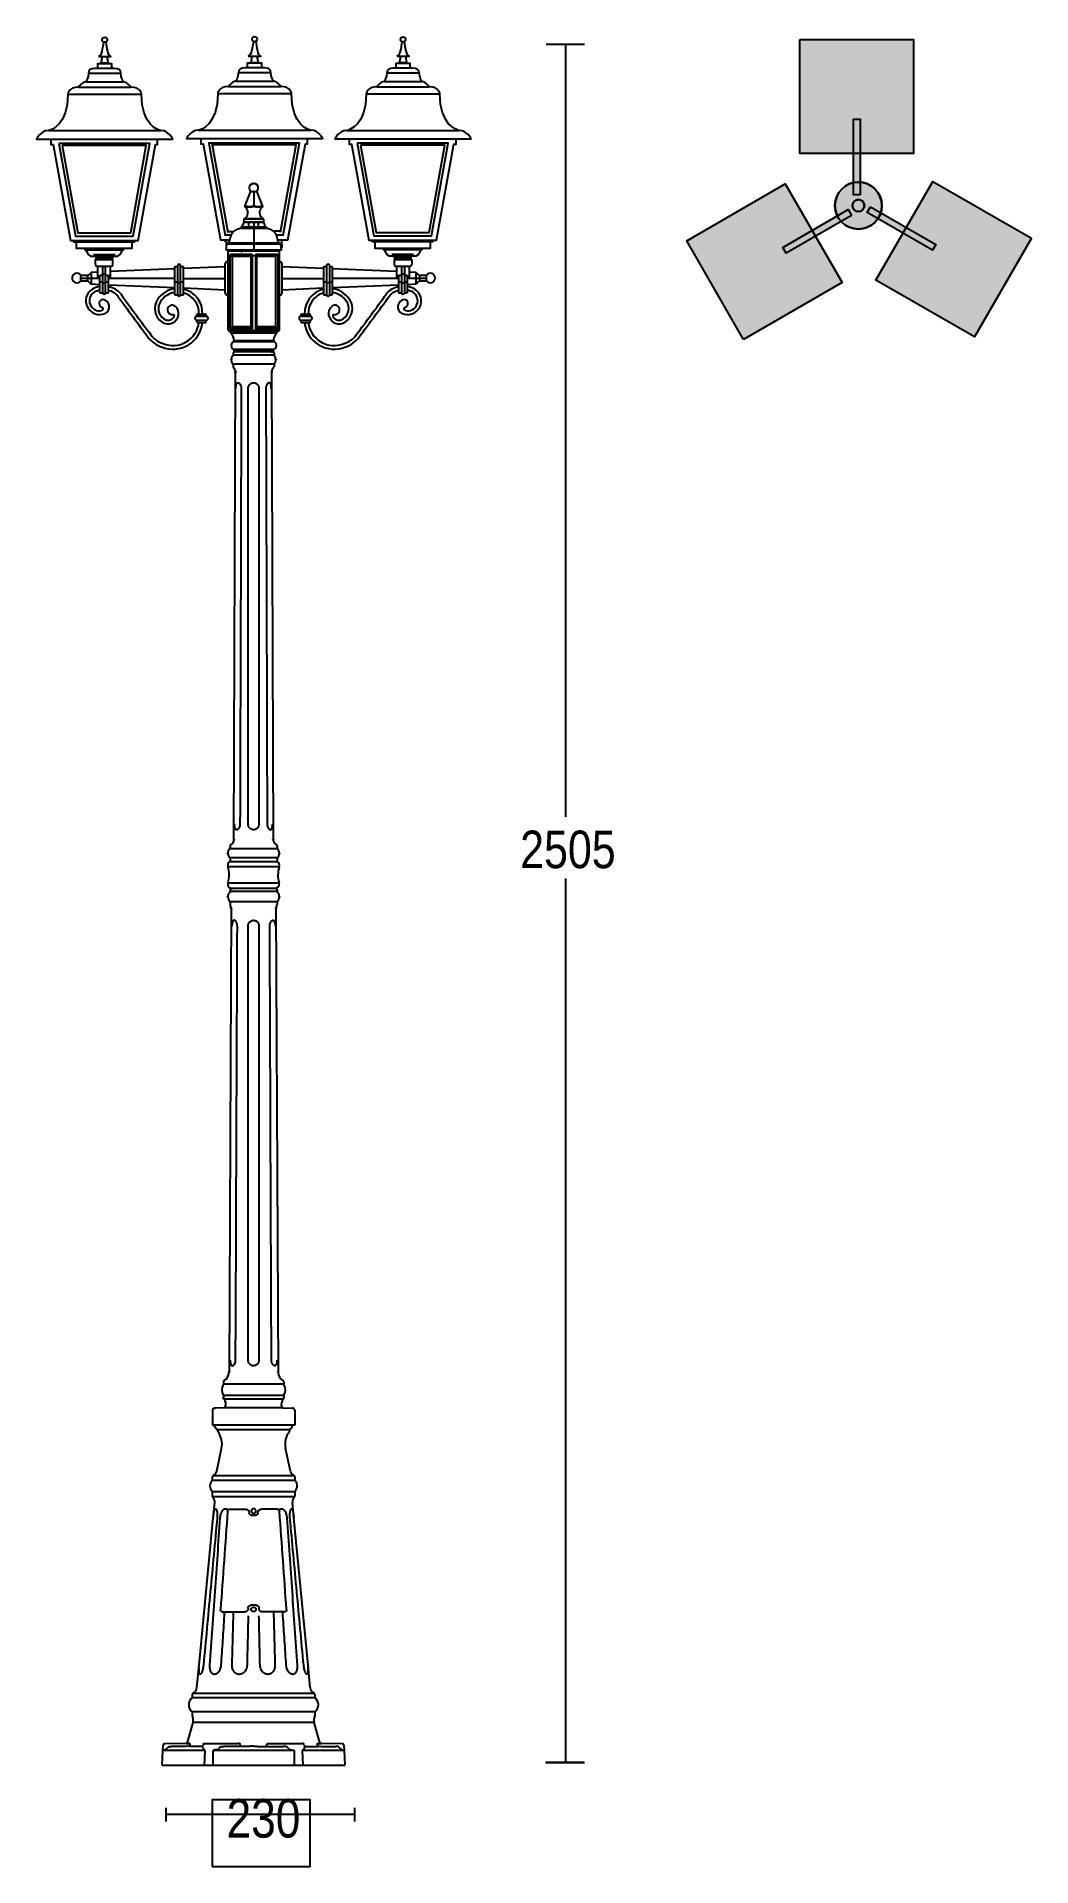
# Model space of a CAD drawing. Extents: x 0 to 180, y 0 to 331.
import ezdxf

# ---------------------------------------------------------------- set-up
doc = ezdxf.new("R2010")
doc.units = 0
doc.layers.add('LIVELLO_1', color=160, linetype='Continuous')
doc.styles.add('STD', font='txt')

# ---------------------------------------------------------------- blocks, each defined once
blk = doc.blocks.new('AI9-BLK1')
at = {"layer": 'LIVELLO_1'}
h = blk.add_hatch(color=255, dxfattribs=at)
h.dxf.hatch_style = 2
h.paths.add_polyline_path([(48.03, 164.72), (68.6, 164.72), (68.6, 144.15), (48.03, 144.15)])
h = blk.add_hatch(color=255, dxfattribs=at)
h.dxf.hatch_style = 2
h.paths.add_polyline_path([(57.72, 150.32), (58.91, 150.32), (58.91, 136.68), (57.72, 136.68)])
h = blk.add_hatch(color=255, dxfattribs=at)
h.dxf.hatch_style = 2
edge = h.paths.add_edge_path()
edge.add_spline(control_points=[(54.38, 134.71), (54.38, 137.05), (56.28, 138.95), (58.62, 138.95), (60.96, 138.95), (62.85, 137.05), (62.85, 134.71), (62.85, 132.37), (60.96, 130.47), (58.62, 130.47), (56.28, 130.47), (54.38, 132.37), (54.38, 134.71)], knot_values=[0, 0, 0, 0, 1, 1, 1, 2, 2, 2, 3, 3, 3, 4, 4, 4, 4], degree=3, periodic=0)
h = blk.add_hatch(color=255, dxfattribs=at)
h.dxf.hatch_style = 2
h.paths.add_polyline_path([(89.9, 128.81), (79.61, 110.99), (61.79, 121.27), (72.08, 139.09)])
h = blk.add_hatch(color=255, dxfattribs=at)
h.dxf.hatch_style = 2
h.paths.add_polyline_path([(37.87, 110.51), (27.58, 128.33), (45.4, 138.62), (55.69, 120.8)])
h = blk.add_hatch(color=255, dxfattribs=at)
h.dxf.hatch_style = 2
h.paths.add_polyline_path([(57.36, 132.95), (45.55, 126.13), (44.96, 127.16), (56.77, 133.98)])
h = blk.add_hatch(color=255, dxfattribs=at)
h.dxf.hatch_style = 2
h.paths.add_polyline_path([(60.79, 134.49), (72.6, 127.67), (72.01, 126.64), (60.2, 133.46)])
at = {"layer": 'LIVELLO_1', "color": 7}
for p, q in [((2.19, 163.87), (9.08, 163.87)), ((5.64, 163.87), (5.63, 24.29)), ((-53.48, 158.75), (-47.63, 158.75)), ((-82.39, 156.13), (-72.93, 156.13)), ((-81.09, 157.09), (-74.23, 157.09)), ((-80.59, 158.64), (-74.74, 158.64)), ((-55.28, 156.24), (-45.82, 156.24)), ((-53.98, 157.2), (-47.12, 157.2)), ((-28.44, 156.19), (-18.98, 156.19)), ((-27.14, 157.14), (-20.28, 157.14)), ((-26.63, 158.69), (-20.78, 158.69)), ((-84.32, 154.83), (-71.01, 154.83)), ((-57.21, 154.94), (-43.9, 154.94)), ((-30.37, 154.88), (-17.05, 154.88)), ((-87.84, 148.26), (-67.49, 148.26)), ((-60.73, 148.36), (-40.38, 148.36)), ((-33.88, 148.31), (-13.54, 148.31)), ((-52.33, 134.56), (-51.25, 137.34)), ((-50.71, 137.34), (-50.71, 134.65)), ((-49.09, 134.56), (-50.17, 137.34)), ((-48.94, 132.26), (-52.48, 132.26)), ((-52.48, 132.26), (-52.48, 131.74)), ((-48.97, 132.32), (-52.45, 132.32)), ((-52.27, 134.53), (-52.25, 134.59)), ((-48.94, 132.26), (-48.94, 131.74)), ((-55.9, 129.44), (-54.78, 129.44)), ((-55.9, 129.44), (-55.88, 129.39)), ((-55.47, 130.02), (-54.31, 130.04)), ((-55.13, 128.05), (-54.94, 129.01)), ((-53.06, 130.62), (-53.34, 130.52)), ((-53.06, 130.62), (-48.36, 130.62)), ((-52.99, 130.77), (-53, 130.68)), ((-48.42, 130.68), (-53, 130.68)), ((-52.99, 130.77), (-48.43, 130.77)), ((-48.44, 130.8), (-52.98, 130.8)), ((-52.49, 131.69), (-48.92, 131.69)), ((-50.71, 131.74), (-52.43, 131.74)), ((-51.62, 130.96), (-51.62, 131.66)), ((-50.71, 131.74), (-50.71, 126.67)), ((-48.99, 131.74), (-50.71, 131.74)), ((-49.82, 130.96), (-49.82, 131.66)), ((-48.43, 130.77), (-48.42, 130.68)), ((-48.08, 130.52), (-48.36, 130.62)), ((-45.86, 130.07), (-47.02, 130.07)), ((-45.41, 129.39), (-46.56, 129.39)), ((-46.29, 128.05), (-46.48, 129.01)), ((-83.23, 128.41), (-72.25, 128.41)), ((-82.79, 128.14), (-72.69, 128.14)), ((-81.26, 127), (-74.23, 127)), ((-81.02, 126.73), (-74.47, 126.73)), ((-79.69, 125.89), (-75.79, 125.89)), ((-55.71, 126.67), (-55.6, 127.75)), ((-50.71, 126.67), (-55.71, 126.67)), ((-55.54, 127.81), (-45.88, 127.81)), ((-46.05, 127.94), (-55.37, 127.94)), ((-55.37, 127.87), (-55.37, 127.94)), ((-55.37, 127.87), (-46.05, 127.87)), ((-55.33, 126.51), (-46.08, 126.51)), ((-55.33, 112.23), (-55.33, 126.51)), ((-55.22, 126.63), (-54.83, 126.67)), ((-46.2, 126.63), (-55.22, 126.63)), ((-55.04, 125.87), (-55.04, 112.47)), ((-54.64, 125.51), (-55.04, 125.87)), ((-51, 125.87), (-55.04, 125.87)), ((-54.83, 126.67), (-46.59, 126.67)), ((-52.17, 125.7), (-49.09, 125.7)), ((-51, 125.87), (-51.22, 125.51)), ((-51, 125.87), (-51, 112.47)), ((-45.7, 126.67), (-50.71, 126.67)), ((-50.42, 125.87), (-50.42, 112.47)), ((-46.38, 125.87), (-50.42, 125.87)), ((-46.38, 125.87), (-46.78, 125.51)), ((-46.2, 126.63), (-46.59, 126.67)), ((-46.38, 125.87), (-46.38, 112.47)), ((-46.08, 112.23), (-46.08, 126.51)), ((-46.05, 127.87), (-46.05, 127.94)), ((-45.7, 126.67), (-45.81, 127.75)), ((-29.28, 128.47), (-18.29, 128.47)), ((-28.84, 128.2), (-18.74, 128.2)), ((-27.3, 127.05), (-20.27, 127.05)), ((-27.06, 126.79), (-20.51, 126.79)), ((-25.73, 125.95), (-21.84, 125.95)), ((-25.32, 125.64), (-22.25, 125.64)), ((-78.88, 122.69), (-80.13, 122.64)), ((-80.13, 122.64), (-80.13, 120.49)), ((-79.34, 124.98), (-76.16, 124.98)), ((-79.34, 124.09), (-79.34, 124.98)), ((-79.28, 125.59), (-76.2, 125.59)), ((-76.22, 125.22), (-79.28, 125.22)), ((-78.32, 125.06), (-79.21, 125.14)), ((-76.3, 125.14), (-79.21, 125.14)), ((-79.01, 123.76), (-76.49, 123.76)), ((-78.88, 121.63), (-78.88, 123.76)), ((-78.32, 125.06), (-77.9, 125.06)), ((-78, 118.95), (-78, 123.76)), ((-78, 122.38), (-77.5, 122.38)), ((-77.9, 125.06), (-77.75, 125.06)), ((-77.75, 125.06), (-77.6, 125.06)), ((-77.5, 118.95), (-77.5, 123.76)), ((-76.62, 121.63), (-76.62, 123.76)), ((-64.99, 123.28), (-76.62, 122.79)), ((-76.16, 124.09), (-76.16, 124.98)), ((-64.99, 118.6), (-64.99, 123.72)), ((-64.99, 123.72), (-64.46, 123.72)), ((-64.46, 118.57), (-64.46, 123.91)), ((-63.95, 118.57), (-63.95, 123.91)), ((-63.95, 123.72), (-63.42, 123.72)), ((-63.42, 118.6), (-63.42, 123.72)), ((-55.87, 123.67), (-63.42, 123.35)), ((-55.87, 118.88), (-55.87, 124.24)), ((-55.54, 124.57), (-55.4, 124.57)), ((-54.64, 125.51), (-54.64, 112.83)), ((-51.22, 125.51), (-54.64, 125.51)), ((-51.22, 125.51), (-51.22, 112.83)), ((-50.2, 125.51), (-50.2, 112.83)), ((-46.78, 125.51), (-46.78, 112.83)), ((-46.08, 124.57), (-45.95, 124.57)), ((-45.62, 124.24), (-45.62, 118.88)), ((-38.07, 123.35), (-45.62, 123.67)), ((-38.07, 123.72), (-37.54, 123.72)), ((-38.07, 123.72), (-38.07, 118.6)), ((-37.54, 123.91), (-37.54, 118.57)), ((-37.03, 123.91), (-37.03, 118.57)), ((-37.03, 123.72), (-36.5, 123.72)), ((-36.5, 123.72), (-36.5, 118.6)), ((-24.87, 122.79), (-36.5, 123.28)), ((-25.32, 124.98), (-25.32, 124.09)), ((-25.32, 124.98), (-22.15, 124.98)), ((-22.2, 125.3), (-25.27, 125.3)), ((-24.31, 125.13), (-25.19, 125.22)), ((-22.28, 125.22), (-25.19, 125.22)), ((-25, 123.76), (-22.48, 123.76)), ((-24.87, 123.76), (-24.87, 121.63)), ((-24.31, 125.13), (-23.88, 125.13)), ((-23.99, 123.76), (-23.99, 118.95)), ((-23.99, 122.38), (-23.48, 122.38)), ((-23.88, 125.13), (-23.73, 125.13)), ((-23.73, 125.13), (-23.58, 125.13)), ((-23.48, 123.76), (-23.48, 118.95)), ((-22.61, 123.76), (-22.61, 121.63)), ((-21.36, 122.64), (-22.61, 122.69)), ((-22.15, 124.98), (-22.15, 124.09)), ((-21.36, 120.49), (-21.36, 122.64)), ((-81.98, 122.13), (-80.72, 122.13)), ((-81.98, 121.13), (-81.98, 122.13)), ((-81.98, 121.63), (-78.53, 121.63)), ((-81.98, 121.13), (-80.72, 121.13)), ((-80.72, 121.13), (-80.72, 122.13)), ((-78.53, 120.42), (-80.13, 120.49)), ((-78.53, 118.98), (-78.53, 122.12)), ((-78.53, 122.12), (-78, 122.12)), ((-78.53, 120.96), (-78, 120.96)), ((-78, 120.78), (-77.5, 120.78)), ((-77.5, 122.12), (-76.96, 122.12)), ((-77.5, 120.96), (-76.96, 120.96)), ((-76.96, 118.98), (-76.96, 122.12)), ((-76.96, 121.63), (-64.99, 121.63)), ((-64.99, 119.85), (-76.96, 120.36)), ((-64.99, 120.95), (-64.46, 120.95)), ((-64.46, 120.79), (-63.95, 120.79)), ((-63.95, 120.95), (-63.42, 120.95)), ((-63.42, 121.57), (-55.87, 121.57)), ((-55.87, 119.46), (-63.42, 119.78)), ((-45.62, 121.57), (-38.07, 121.57)), ((-38.07, 119.78), (-45.62, 119.46)), ((-38.07, 120.95), (-37.54, 120.95)), ((-37.54, 120.79), (-37.03, 120.79)), ((-37.03, 120.95), (-36.5, 120.95)), ((-36.5, 121.63), (-24.53, 121.63)), ((-24.53, 120.36), (-36.5, 119.85)), ((-24.53, 122.12), (-23.99, 122.12)), ((-24.53, 122.12), (-24.53, 118.98)), ((-24.53, 120.96), (-23.99, 120.96)), ((-23.99, 120.78), (-23.48, 120.78)), ((-23.48, 122.12), (-22.95, 122.12)), ((-23.48, 120.96), (-22.95, 120.96)), ((-22.95, 122.12), (-22.95, 118.98)), ((-22.95, 121.63), (-19.51, 121.63)), ((-21.36, 120.49), (-22.95, 120.42)), ((-20.76, 122.13), (-20.76, 121.13)), ((-20.76, 122.13), (-19.51, 122.13)), ((-20.76, 121.13), (-19.51, 121.13)), ((-19.51, 122.13), (-19.51, 121.13)), ((-78.53, 118.98), (-78, 118.98)), ((-77.5, 118.98), (-76.96, 118.98)), ((-64.99, 118.6), (-64.46, 118.6)), ((-63.95, 118.6), (-63.42, 118.6)), ((-55.54, 118.55), (-55.4, 118.55)), ((-46.08, 118.55), (-45.95, 118.55)), ((-38.07, 118.6), (-37.54, 118.6)), ((-37.03, 118.6), (-36.5, 118.6)), ((-24.53, 118.98), (-23.99, 118.98)), ((-23.48, 118.98), (-22.95, 118.98)), ((-61, 114.72), (-61, 114.95)), ((-61, 114.72), (-59.31, 114.72)), ((-61, 114.01), (-59.31, 114.01)), ((-61, 113.77), (-61, 114.01)), ((-60.84, 115.12), (-59.48, 115.12)), ((-60.84, 113.61), (-59.48, 113.61)), ((-59.31, 114.72), (-59.31, 114.95)), ((-59.31, 113.77), (-59.31, 114.01)), ((-54.64, 112.83), (-55.04, 112.47)), ((-51, 112.47), (-55.04, 112.47)), ((-51.22, 112.83), (-54.64, 112.83)), ((-51, 112.47), (-51.22, 112.83)), ((-50.2, 112.83), (-50.42, 112.47)), ((-46.38, 112.47), (-50.42, 112.47)), ((-46.78, 112.83), (-50.2, 112.83)), ((-46.38, 112.47), (-46.78, 112.83)), ((-42.17, 114.95), (-42.17, 114.72)), ((-42.17, 114.72), (-40.49, 114.72)), ((-42.17, 114.01), (-42.17, 113.77)), ((-42.17, 114.01), (-40.49, 114.01)), ((-42.01, 115.12), (-40.65, 115.12)), ((-42.01, 113.61), (-40.65, 113.61)), ((-40.49, 114.95), (-40.49, 114.72)), ((-40.49, 114.01), (-40.49, 113.77)), ((-55.33, 112.23), (-46.08, 112.23)), ((-46.2, 112.11), (-55.22, 112.11)), ((-55.22, 112.11), (-55.08, 112.1)), ((-54.95, 111.98), (-46.46, 111.98)), ((-54.95, 111.84), (-54.95, 111.98)), ((-46.46, 111.84), (-54.95, 111.84)), ((-54.91, 111.75), (-46.51, 111.75)), ((-54.33, 110.17), (-47.09, 110.17)), ((-47.16, 110.29), (-54.26, 110.29)), ((-46.46, 111.84), (-46.46, 111.98)), ((-46.2, 112.11), (-46.34, 112.1)), ((-54.45, 108.08), (-54.45, 107.71)), ((-47.04, 107.71), (-54.45, 107.71)), ((-47.04, 106.04), (-54.45, 106.04)), ((-54.45, 106.04), (-54.45, 105.57)), ((-47.09, 108.71), (-54.33, 108.71)), ((-54.26, 108.59), (-47.16, 108.59)), ((-54.26, 108.47), (-54.26, 108.59)), ((-47.16, 108.47), (-54.26, 108.47)), ((-53.91, 108.3), (-54.26, 108.27)), ((-54.14, 108.34), (-47.28, 108.34)), ((-54.14, 108.34), (-53.62, 108.3)), ((-47.57, 108.3), (-53.91, 108.3)), ((-47.8, 108.3), (-53.62, 108.3)), ((-47.28, 108.34), (-47.8, 108.3)), ((-47.57, 108.3), (-47.23, 108.27)), ((-47.16, 108.47), (-47.16, 108.59)), ((-47.04, 108.08), (-47.04, 107.71)), ((-47.04, 106.04), (-47.04, 105.57)), ((-54.29, 20.14), (-54.01, 104.64)), ((-47.48, 104.64), (-47.2, 20.14)), ((-46.43, 18.49), (-55.05, 18.49)), ((-46.43, 16.89), (-55.05, 16.89)), ((-54.99, 19.05), (-54.99, 18.64)), ((-54.99, 16.75), (-54.99, 16.32)), ((-46.5, 19.05), (-46.5, 18.64)), ((-46.5, 16.75), (-46.5, 16.32)), ((-55.38, 15.29), (-46.1, 15.29)), ((-46.41, 16.16), (-55.07, 16.16)), ((-55.36, 12.33), (-46.12, 12.33)), ((-54.99, 11.13), (-54.99, 10.78)), ((-46.5, 10.78), (-54.99, 10.78)), ((-54.8, 11.32), (-54.54, 11.34)), ((-46.8, 11.34), (-54.69, 11.34)), ((-46.94, 11.34), (-54.54, 11.34)), ((-46.69, 11.32), (-46.94, 11.34)), ((-46.5, 11.13), (-46.5, 10.78)), ((5.64, 13.14), (5.63, -146.61)), ((-54.8, 7.75), (-55.18, -76.07)), ((-46.5, 8.89), (-54.99, 8.89)), ((-54.99, 8.89), (-54.99, 8.41)), ((-46.69, 7.75), (-46.31, -76.07)), ((-46.5, 8.89), (-46.5, 8.41)), ((-56.19, -77.78), (-56.19, -78.23)), ((-45.29, -78.23), (-56.19, -78.23)), ((-45.29, -77.78), (-45.29, -78.23)), ((-56.02, -82.5), (-57.8, -82.56)), ((-45.29, -80.26), (-56.19, -80.26)), ((-56.19, -80.26), (-56.19, -80.75)), ((-56.14, -80.88), (-45.35, -80.88)), ((-55.2, -82.5), (-56.02, -82.5)), ((-45.47, -82.5), (-43.68, -82.56)), ((-45.29, -80.26), (-45.29, -80.75)), ((-58.19, -82.95), (-58.19, -85.61)), ((-58.19, -85.61), (-58.13, -85.61)), ((-43.75, -85.61), (-57.74, -85.61)), ((-57.74, -85.98), (-57.74, -85.61)), ((-43.75, -85.98), (-43.75, -85.61)), ((-43.3, -85.61), (-43.42, -85.61)), ((-43.3, -82.95), (-43.3, -85.61)), ((-44.16, -86.46), (-57.33, -86.46)), ((-57.39, -93.92), (-56.53, -89.85)), ((-44.09, -93.92), (-44.96, -89.85)), ((-58.22, -95.02), (-58.22, -95.65)), ((-43.27, -95.65), (-58.22, -95.65)), ((-43.41, -94.8), (-58.07, -94.8)), ((-43.27, -95.02), (-43.27, -95.65)), ((-58.22, -97.6), (-43.27, -97.6)), ((-58.22, -97.6), (-58.22, -98.42)), ((-43.34, -98.6), (-58.14, -98.6)), ((-43.27, -97.6), (-43.27, -98.42)), ((-51.15, -101.89), (-50.56, -101.89)), ((-50.56, -101.89), (-50.34, -101.89)), ((-48.47, -100.83), (-49.32, -100.83)), ((-48.21, -100.83), (-48.47, -100.83)), ((-47.29, -100.82), (-48.21, -100.83)), ((-46.42, -100.82), (-47.29, -100.82)), ((-50.27, -118.17), (-51.22, -118.17)), ((-47.13, -119.38), (-49.13, -119.38)), ((-45.48, -119.38), (-47.13, -119.38)), ((-45.14, -119.38), (-45.48, -119.38)), ((-60.99, -133.06), (-60.6, -129.02)), ((-40.5, -133.06), (-40.89, -129.02)), ((-61.83, -134.3), (-61.83, -134.89)), ((-39.66, -134.89), (-61.83, -134.89)), ((-61.69, -134.07), (-39.8, -134.07)), ((-39.66, -134.3), (-39.66, -134.89)), ((-61.83, -137.43), (-61.83, -138.12)), ((-39.66, -137.43), (-61.83, -137.43)), ((-39.66, -137.43), (-39.66, -138.12)), ((-62.71, -142.95), (-61.69, -139.36)), ((-39.8, -139.36), (-61.69, -139.36)), ((-38.77, -142.95), (-39.8, -139.36)), ((-67.27, -147.05), (-67.14, -144.41)), ((-67.14, -144.41), (-67.08, -143.44)), ((-59.58, -144.41), (-67.14, -144.41)), ((-62.95, -143.13), (-66.79, -143.2)), ((-62.95, -143.13), (-62.46, -143.13)), ((-59.58, -144.41), (-59.7, -147.05)), ((-59.59, -143.13), (-53.61, -143.13)), ((-58.06, -147.05), (-58.06, -144.41)), ((-50.74, -144.41), (-58.06, -144.41)), ((-53.17, -143.37), (-53.17, -143.67)), ((-43.43, -144.41), (-50.74, -144.41)), ((-48.32, -143.67), (-48.32, -143.37)), ((-47.88, -143.13), (-41.9, -143.13)), ((-43.43, -144.41), (-43.43, -147.05)), ((-34.35, -144.41), (-41.9, -144.41)), ((-41.78, -147.05), (-41.9, -144.41)), ((-39.03, -143.13), (-38.53, -143.13)), ((-34.7, -143.2), (-38.53, -143.13)), ((-34.4, -143.44), (-34.35, -144.41)), ((-34.35, -144.41), (-34.21, -147.05)), ((-67.27, -147.05), (-50.74, -147.05)), ((-50.74, -147.05), (-34.21, -147.05)), ((2.04, -146.52), (8.93, -146.52)), ((2.19, -146.6), (9.08, -146.6)), ((-66.61, -154.77), (-66.61, -157.23)), ((-32.51, -154.77), (-32.51, -157.23)), ((-32.51, -156), (-66.61, -156))]:
    blk.add_line(p, q, dxfattribs=at)
for points in [[(48.03, 164.72), (68.6, 164.72), (68.6, 144.15), (48.03, 144.15)], [(48.03, 164.72), (68.6, 164.72), (68.6, 144.15), (48.03, 144.15)], [(-77.05, 160.42), (-78.28, 160.42), (-78.08, 161.63), (-77.25, 161.63)], [(-49.93, 160.53), (-51.17, 160.53), (-50.97, 161.74), (-50.14, 161.74)], [(-23.09, 160.48), (-24.33, 160.48), (-24.12, 161.69), (-23.29, 161.69)], [(57.72, 150.32), (58.91, 150.32), (58.91, 136.68), (57.72, 136.68)], [(57.72, 136.68), (57.72, 150.32), (58.91, 150.32), (58.91, 136.68)], [(-85.96, 145.91), (-82.96, 129.18), (-72.52, 129.18), (-69.52, 145.91)], [(-85.35, 145.58), (-82.52, 129.82), (-72.96, 129.82), (-70.13, 145.58)], [(-32.01, 145.97), (-29.01, 129.24), (-18.57, 129.24), (-15.57, 145.97)], [(-31.4, 145.63), (-28.56, 129.88), (-19.01, 129.88), (-16.18, 145.63)], [(89.9, 128.81), (79.61, 110.99), (61.79, 121.27), (72.08, 139.09)], [(89.9, 128.81), (79.61, 110.99), (61.79, 121.27), (72.08, 139.09)], [(37.87, 110.51), (27.58, 128.33), (45.4, 138.62), (55.69, 120.8)], [(37.87, 110.51), (27.58, 128.33), (45.4, 138.62), (55.69, 120.8)], [(57.36, 132.95), (45.55, 126.13), (44.96, 127.16), (56.77, 133.98)], [(57.36, 132.95), (45.55, 126.13), (44.96, 127.16), (56.77, 133.98)], [(60.79, 134.49), (72.6, 127.67), (72.01, 126.64), (60.2, 133.46)], [(60.79, 134.49), (72.6, 127.67), (72.01, 126.64), (60.2, 133.46)], [(-58.25, -165.36), (-40.52, -165.36), (-40.52, -153.33), (-58.25, -153.33)]]:
    blk.add_lwpolyline(points, close=True, dxfattribs=at)
for points in [[(-78.92, 159.48), (-78.92, 160.4), (-77.68, 160.4), (-76.41, 160.4), (-76.41, 159.48)], [(-51.81, 159.59), (-51.81, 160.51), (-50.57, 160.51), (-49.3, 160.51), (-49.3, 159.59)], [(-24.96, 159.53), (-24.96, 160.45), (-23.73, 160.45), (-22.46, 160.45), (-22.46, 159.53)], [(-60.29, 146.76), (-60.29, 145.89), (-59.88, 145.89), (-56.74, 128.52), (-55.1, 128.53)], [(-45.41, 129.29), (-42.41, 146.02), (-58.85, 146.02), (-55.85, 129.29)], [(-45.85, 129.93), (-43.02, 145.69), (-58.24, 145.69), (-55.41, 129.93)], [(-46.27, 128.53), (-44.53, 128.52), (-41.38, 145.89), (-40.98, 145.89), (-40.98, 146.76)], [(-51.25, 137.34), (-51.22, 137.33), (-51.18, 137.31), (-51.15, 137.3), (-51.12, 137.29), (-51.08, 137.28), (-51.04, 137.28), (-51.01, 137.28), (-50.97, 137.28), (-50.93, 137.28), (-50.9, 137.28), (-50.86, 137.29), (-50.82, 137.3), (-50.78, 137.31), (-50.75, 137.33), (-50.71, 137.34), (-50.68, 137.33), (-50.65, 137.32), (-50.62, 137.31), (-50.58, 137.3), (-50.55, 137.29), (-50.52, 137.28), (-50.49, 137.28), (-50.46, 137.28), (-50.43, 137.28), (-50.4, 137.28), (-50.37, 137.28), (-50.34, 137.28), (-50.31, 137.29), (-50.28, 137.3), (-50.25, 137.31), (-50.22, 137.32), (-50.2, 137.33), (-50.17, 137.34)], [(-52.28, 134.67), (-52.28, 134.67), (-52.28, 134.66), (-52.28, 134.66), (-52.29, 134.65), (-52.28, 134.65), (-52.28, 134.64), (-52.28, 134.63), (-52.28, 134.62), (-52.27, 134.62), (-52.27, 134.61), (-52.27, 134.61), (-52.26, 134.6), (-52.26, 134.6), (-52.25, 134.59), (-52.25, 134.59)], [(-52.28, 134.67), (-52.17, 134.65), (-52.07, 134.62), (-51.96, 134.6), (-51.86, 134.58), (-51.76, 134.57), (-51.66, 134.56), (-51.56, 134.56), (-51.47, 134.56), (-51.37, 134.56), (-51.27, 134.57), (-51.17, 134.58), (-51.06, 134.6), (-50.95, 134.62), (-50.83, 134.65), (-50.71, 134.67)], [(-52.25, 134.59), (-52.18, 134.57), (-52.11, 134.55), (-52.04, 134.54), (-51.97, 134.53), (-51.9, 134.52), (-51.83, 134.51), (-51.76, 134.5), (-51.69, 134.49), (-51.62, 134.48), (-51.54, 134.48), (-51.47, 134.48), (-51.4, 134.48), (-51.32, 134.49), (-51.25, 134.5), (-51.17, 134.51), (-51.09, 134.52), (-51.02, 134.53), (-50.94, 134.54), (-50.86, 134.55), (-50.79, 134.57), (-50.71, 134.59)], [(-50.71, 134.67), (-50.59, 134.65), (-50.47, 134.62), (-50.36, 134.6), (-50.25, 134.58), (-50.15, 134.57), (-50.05, 134.56), (-49.95, 134.56), (-49.85, 134.56), (-49.76, 134.56), (-49.66, 134.57), (-49.56, 134.58), (-49.46, 134.6), (-49.35, 134.62), (-49.25, 134.65), (-49.14, 134.67)], [(-50.71, 134.59), (-50.63, 134.57), (-50.55, 134.55), (-50.48, 134.54), (-50.4, 134.53), (-50.32, 134.52), (-50.25, 134.51), (-50.17, 134.5), (-50.1, 134.49), (-50.02, 134.48), (-49.95, 134.48), (-49.88, 134.48), (-49.8, 134.48), (-49.73, 134.49), (-49.66, 134.5), (-49.59, 134.51), (-49.52, 134.52), (-49.45, 134.53), (-49.37, 134.54), (-49.31, 134.55), (-49.24, 134.57), (-49.17, 134.59)], [(-49.14, 134.67), (-49.14, 134.67), (-49.13, 134.66), (-49.13, 134.66), (-49.13, 134.65), (-49.13, 134.65), (-49.13, 134.64), (-49.14, 134.63), (-49.14, 134.62), (-49.14, 134.62), (-49.14, 134.61), (-49.15, 134.61), (-49.15, 134.6), (-49.16, 134.6), (-49.17, 134.59), (-49.17, 134.59)], [(-49.16, 134.57), (-49.14, 134.53), (-49.14, 134.52), (-49.12, 134.5)], [(-56.1, 128.37), (-55.68, 128.44), (-55.68, 127.11)], [(-53.09, 125.7), (-52.17, 125.7), (-52.17, 125.39)], [(-52.85, 126.43), (-52.85, 126.41), (-52.85, 126.38)], [(-46.78, 125.51), (-50.2, 125.51), (-50.42, 125.87)], [(-49.09, 125.39), (-49.09, 125.7), (-48.17, 125.7)], [(-45.58, 127.11), (-45.61, 128.52), (-45.17, 128.52)], [(-77.6, 125.06), (-77.18, 125.06), (-76.3, 125.14)], [(-23.58, 125.13), (-23.16, 125.13), (-22.28, 125.22)], [(-45.47, -82.5), (-46.29, -82.5), (-55.2, -82.5)], [(-43.42, -85.61), (-50.74, -85.61), (-58.13, -85.61)], [(-60.6, -129.02), (-58.04, -102.39), (-57.77, -99.62)], [(-55.05, -100.81), (-55, -100.81), (-54.94, -100.81)], [(-40.89, -129.02), (-43.45, -102.39), (-43.72, -99.62)], [(-56.18, -119.39), (-56.09, -119.39), (-56.01, -119.39)], [(-54.55, -119.38), (-54.51, -119.38), (-54.46, -119.38), (-54.41, -119.38), (-54.36, -119.38)], [(-60.04, -143.68), (-60.07, -143.68), (-60.1, -143.68)], [(-41.45, -143.68), (-41.42, -143.68), (-41.39, -143.68)]]:
    blk.add_lwpolyline(points, dxfattribs=at)
for centre, radius in [((-77.66, 164.68), 0.464), ((-50.55, 164.78), 0.464), ((-23.71, 164.73), 0.464), ((58.62, 134.71), 4.24), ((-50.71, 138.71), 0.0596), ((58.62, 134.71), 1.08), ((-54.77, 106.87), 0.0576), ((-47.21, 108.3), 0.0584), ((-54.01, 104.61), 0.0584), ((-54.8, 7.76), 0.0576), ((-56.19, -80.75), 0.0584)]:
    blk.add_circle(centre, radius, dxfattribs=at)
for centre, major_axis, ratio in [((-54.45, 106.04), (-0.0007, -0.0594), 0.988339), ((-54.26, 108.27), (0.0022, -0.0612), 0.95992), ((-47.04, 106.04), (0.0018, -0.0594), 0.969116), ((-46.72, 106.87), (0.0592, 0), 0.981553), ((-47.48, 104.61), (0.0595, 0), 0.975708), ((-54.29, 20.14), (-0.0007, -0.0596), 0.985483), ((-47.2, 20.14), (0.0001, -0.0596), 0.972542), ((-55.41, 17.69), (0.0584, 0), 0.967713), ((-54.99, 18.64), (0.0012, -0.0612), 0.954744), ((-46.5, 18.64), (0.0022, -0.0612), 0.95992), ((-46.08, 17.69), (0.0595, 0), 0.949747), ((-54.8, 11.32), (0.0576, 0), 0.95386), ((-54.69, 11.34), (0.0587, 0), 0.961989), ((-55.41, 9.84), (0.0003, -0.0612), 0.967597), ((-54.99, 8.89), (0.0012, -0.0594), 0.982406), ((-46.69, 7.75), (0.0592, 0), 0.981648), ((-46.5, 8.89), (0.0022, -0.0594), 0.987705), ((-46.08, 9.83), (0.0595, 0), 0.975785), ((-55.18, -76.07), (0.0588, 0), 0.989839), ((-46.31, -76.03), (-0.0008, -0.0596), 0.986911), ((-57.81, -82.56), (0.0022, -0.061), 0.962628), ((-45.29, -80.75), (0.0595, 0), 0.978293)]:
    blk.add_ellipse(centre, major_axis=major_axis, ratio=ratio, dxfattribs=at)
for points, knots in [([(-78.8, 161.63), (-78.24, 161.63), (-78.05, 163.27), (-77.89, 164.26), (-77.82, 164.23), (-77.74, 164.21), (-77.66, 164.21), (-77.56, 164.21), (-77.47, 164.24), (-77.39, 164.3), (-77.22, 163.31), (-77.09, 161.63), (-76.53, 161.63), (-76.53, 161.63), (-78.8, 161.63), (-78.8, 161.63)], [0, 0, 0, 0, 1, 1, 1, 2, 2, 2, 3, 3, 3, 4, 4, 4, 5, 5, 5, 5]), ([(-51.69, 161.74), (-51.13, 161.74), (-50.94, 163.38), (-50.78, 164.37), (-50.71, 164.34), (-50.63, 164.32), (-50.55, 164.32), (-50.45, 164.32), (-50.36, 164.35), (-50.28, 164.41), (-50.11, 163.41), (-49.98, 161.74), (-49.42, 161.74), (-49.42, 161.74), (-51.69, 161.74), (-51.69, 161.74)], [0, 0, 0, 0, 1, 1, 1, 2, 2, 2, 3, 3, 3, 4, 4, 4, 5, 5, 5, 5]), ([(-24.84, 161.69), (-24.29, 161.69), (-24.09, 163.32), (-23.93, 164.32), (-23.86, 164.29), (-23.79, 164.26), (-23.71, 164.26), (-23.61, 164.26), (-23.51, 164.3), (-23.44, 164.35), (-23.27, 163.36), (-23.14, 161.69), (-22.58, 161.69), (-22.58, 161.69), (-24.84, 161.69), (-24.84, 161.69)], [0, 0, 0, 0, 1, 1, 1, 2, 2, 2, 3, 3, 3, 4, 4, 4, 5, 5, 5, 5]), ([(-77.66, 146.71), (-77.66, 146.71), (-89.98, 146.71), (-89.98, 146.71), (-89.98, 146.71), (-89.3, 148.26), (-87.84, 148.26), (-87.38, 148.26), (-84.32, 149.26), (-84.32, 154.83), (-84.32, 154.83), (-84.28, 156.13), (-82.39, 156.13), (-82.39, 156.13), (-81.68, 157.09), (-81.09, 157.09), (-81.09, 157.09), (-80.59, 157.84), (-80.59, 158.64), (-80.59, 159.23), (-80.16, 159.48), (-79.46, 159.48), (-79.46, 159.48), (-77.66, 159.48), (-77.66, 159.48), (-77.66, 159.48), (-75.87, 159.48), (-75.87, 159.48), (-75.16, 159.48), (-74.74, 159.23), (-74.74, 158.64), (-74.74, 157.84), (-74.23, 157.09), (-74.23, 157.09), (-73.65, 157.09), (-72.93, 156.13), (-72.93, 156.13), (-71.05, 156.13), (-71.01, 154.83), (-71.01, 154.83), (-71.01, 149.26), (-67.96, 148.26), (-67.49, 148.26), (-66.03, 148.26), (-65.36, 146.71), (-65.36, 146.71), (-65.36, 146.71), (-77.66, 146.71), (-77.66, 146.71)], [0, 0, 0, 0, 1, 1, 1, 2, 2, 2, 3, 3, 3, 4, 4, 4, 5, 5, 5, 6, 6, 6, 7, 7, 7, 8, 8, 8, 9, 9, 9, 10, 10, 10, 11, 11, 11, 12, 12, 12, 13, 13, 13, 14, 14, 14, 15, 15, 15, 16, 16, 16, 16]), ([(-50.55, 146.81), (-50.55, 146.81), (-62.86, 146.81), (-62.86, 146.81), (-62.86, 146.81), (-62.19, 148.36), (-60.73, 148.36), (-60.27, 148.36), (-57.21, 149.37), (-57.21, 154.94), (-57.21, 154.94), (-57.17, 156.24), (-55.28, 156.24), (-55.28, 156.24), (-54.57, 157.2), (-53.98, 157.2), (-53.98, 157.2), (-53.48, 157.95), (-53.48, 158.75), (-53.48, 159.34), (-53.05, 159.59), (-52.35, 159.59), (-52.35, 159.59), (-50.55, 159.59), (-50.55, 159.59), (-50.55, 159.59), (-48.76, 159.59), (-48.76, 159.59), (-48.05, 159.59), (-47.63, 159.34), (-47.63, 158.75), (-47.63, 157.95), (-47.12, 157.2), (-47.12, 157.2), (-46.54, 157.2), (-45.82, 156.24), (-45.82, 156.24), (-43.94, 156.24), (-43.9, 154.94), (-43.9, 154.94), (-43.9, 149.37), (-40.85, 148.36), (-40.38, 148.36), (-38.92, 148.36), (-38.24, 146.81), (-38.24, 146.81), (-38.24, 146.81), (-50.55, 146.81), (-50.55, 146.81)], [0, 0, 0, 0, 1, 1, 1, 2, 2, 2, 3, 3, 3, 4, 4, 4, 5, 5, 5, 6, 6, 6, 7, 7, 7, 8, 8, 8, 9, 9, 9, 10, 10, 10, 11, 11, 11, 12, 12, 12, 13, 13, 13, 14, 14, 14, 15, 15, 15, 16, 16, 16, 16]), ([(-23.71, 146.76), (-23.71, 146.76), (-36.02, 146.76), (-36.02, 146.76), (-36.02, 146.76), (-35.35, 148.31), (-33.88, 148.31), (-33.42, 148.31), (-30.37, 149.32), (-30.37, 154.88), (-30.37, 154.88), (-30.33, 156.19), (-28.44, 156.19), (-28.44, 156.19), (-27.72, 157.14), (-27.14, 157.14), (-27.14, 157.14), (-26.63, 157.9), (-26.63, 158.69), (-26.63, 159.28), (-26.21, 159.53), (-25.51, 159.53), (-25.51, 159.53), (-23.71, 159.53), (-23.71, 159.53), (-23.71, 159.53), (-21.92, 159.53), (-21.92, 159.53), (-21.21, 159.53), (-20.78, 159.28), (-20.78, 158.69), (-20.78, 157.9), (-20.28, 157.14), (-20.28, 157.14), (-19.69, 157.14), (-18.98, 156.19), (-18.98, 156.19), (-17.09, 156.19), (-17.05, 154.88), (-17.05, 154.88), (-17.05, 149.32), (-14, 148.31), (-13.54, 148.31), (-12.07, 148.31), (-11.4, 146.76), (-11.4, 146.76), (-11.4, 146.76), (-23.71, 146.76), (-23.71, 146.76)], [0, 0, 0, 0, 1, 1, 1, 2, 2, 2, 3, 3, 3, 4, 4, 4, 5, 5, 5, 6, 6, 6, 7, 7, 7, 8, 8, 8, 9, 9, 9, 10, 10, 10, 11, 11, 11, 12, 12, 12, 13, 13, 13, 14, 14, 14, 15, 15, 15, 16, 16, 16, 16]), ([(-87.4, 146.65), (-87.4, 146.65), (-87.4, 145.78), (-87.4, 145.78), (-87.4, 145.78), (-86.99, 145.78), (-86.99, 145.78), (-86.99, 145.78), (-83.85, 128.41), (-83.85, 128.41), (-83.85, 128.41), (-83.23, 128.41), (-83.23, 128.41), (-83.23, 128.41), (-83.23, 128.14), (-83.23, 128.14), (-83.23, 128.14), (-82.79, 128.14), (-82.79, 128.14), (-82.79, 128.14), (-82.79, 127), (-82.79, 127), (-82.79, 127), (-81.26, 127), (-81.26, 127), (-81.26, 127), (-81.26, 126.73), (-81.26, 126.73), (-81.26, 126.73), (-81.02, 126.73), (-81.02, 126.73), (-81.02, 126.73), (-80.95, 125.89), (-80.2, 125.59), (-80.2, 125.59), (-79.28, 125.59), (-79.28, 125.59), (-79.28, 125.59), (-79.28, 125.28), (-79.28, 125.28), (-79.28, 125.28), (-78.9, 125.28), (-78.9, 125.28)], [0, 0, 0, 0, 1, 1, 1, 2, 2, 2, 3, 3, 3, 4, 4, 4, 5, 5, 5, 6, 6, 6, 7, 7, 7, 8, 8, 8, 9, 9, 9, 10, 10, 10, 11, 11, 11, 12, 12, 12, 13, 13, 13, 14, 14, 14, 14]), ([(-78.9, 125.28), (-78.9, 125.28), (-76.58, 125.28), (-76.58, 125.28), (-76.58, 125.28), (-76.2, 125.28), (-76.2, 125.28), (-76.2, 125.28), (-76.2, 125.59), (-76.2, 125.59), (-76.2, 125.59), (-75.29, 125.59), (-75.29, 125.59), (-74.53, 125.89), (-74.47, 126.73), (-74.47, 126.73), (-74.47, 126.73), (-74.23, 126.73), (-74.23, 126.73), (-74.23, 126.73), (-74.23, 127), (-74.23, 127), (-74.23, 127), (-72.69, 127), (-72.69, 127), (-72.69, 127), (-72.69, 128.14), (-72.69, 128.14), (-72.69, 128.14), (-72.25, 128.14), (-72.25, 128.14), (-72.25, 128.14), (-72.25, 128.41), (-72.25, 128.41), (-72.25, 128.41), (-71.63, 128.41), (-71.63, 128.41), (-71.63, 128.41), (-68.5, 145.78), (-68.5, 145.78), (-68.5, 145.78), (-68.09, 145.78), (-68.09, 145.78), (-68.09, 145.78), (-68.09, 146.65), (-68.09, 146.65)], [0, 0, 0, 0, 1, 1, 1, 2, 2, 2, 3, 3, 3, 4, 4, 4, 5, 5, 5, 6, 6, 6, 7, 7, 7, 8, 8, 8, 9, 9, 9, 10, 10, 10, 11, 11, 11, 12, 12, 12, 13, 13, 13, 14, 14, 14, 15, 15, 15, 15]), ([(-33.44, 146.71), (-33.44, 146.71), (-33.44, 145.83), (-33.44, 145.83), (-33.44, 145.83), (-33.03, 145.83), (-33.03, 145.83), (-33.03, 145.83), (-29.89, 128.47), (-29.89, 128.47), (-29.89, 128.47), (-29.28, 128.47), (-29.28, 128.47), (-29.28, 128.47), (-29.28, 128.2), (-29.28, 128.2), (-29.28, 128.2), (-28.84, 128.2), (-28.84, 128.2), (-28.84, 128.2), (-28.84, 127.05), (-28.84, 127.05), (-28.84, 127.05), (-27.3, 127.05), (-27.3, 127.05), (-27.3, 127.05), (-27.3, 126.79), (-27.3, 126.79), (-27.3, 126.79), (-27.06, 126.79), (-27.06, 126.79), (-27.06, 126.79), (-26.99, 125.95), (-26.24, 125.64), (-26.24, 125.64), (-25.32, 125.64), (-25.32, 125.64), (-25.32, 125.64), (-25.32, 125.34), (-25.32, 125.34), (-25.32, 125.34), (-24.95, 125.34), (-24.95, 125.34)], [0, 0, 0, 0, 1, 1, 1, 2, 2, 2, 3, 3, 3, 4, 4, 4, 5, 5, 5, 6, 6, 6, 7, 7, 7, 8, 8, 8, 9, 9, 9, 10, 10, 10, 11, 11, 11, 12, 12, 12, 13, 13, 13, 14, 14, 14, 14]), ([(-24.95, 125.34), (-24.95, 125.34), (-22.63, 125.34), (-22.63, 125.34), (-22.63, 125.34), (-22.25, 125.34), (-22.25, 125.34), (-22.25, 125.34), (-22.25, 125.64), (-22.25, 125.64), (-22.25, 125.64), (-21.33, 125.64), (-21.33, 125.64), (-20.58, 125.95), (-20.51, 126.79), (-20.51, 126.79), (-20.51, 126.79), (-20.27, 126.79), (-20.27, 126.79), (-20.27, 126.79), (-20.27, 127.05), (-20.27, 127.05), (-20.27, 127.05), (-18.74, 127.05), (-18.74, 127.05), (-18.74, 127.05), (-18.74, 128.2), (-18.74, 128.2), (-18.74, 128.2), (-18.29, 128.2), (-18.29, 128.2), (-18.29, 128.2), (-18.29, 128.47), (-18.29, 128.47), (-18.29, 128.47), (-17.68, 128.47), (-17.68, 128.47), (-17.68, 128.47), (-14.54, 145.83), (-14.54, 145.83), (-14.54, 145.83), (-14.13, 145.83), (-14.13, 145.83), (-14.13, 145.83), (-14.13, 146.71), (-14.13, 146.71)], [0, 0, 0, 0, 1, 1, 1, 2, 2, 2, 3, 3, 3, 4, 4, 4, 5, 5, 5, 6, 6, 6, 7, 7, 7, 8, 8, 8, 9, 9, 9, 10, 10, 10, 11, 11, 11, 12, 12, 12, 13, 13, 13, 14, 14, 14, 15, 15, 15, 15]), ([(54.38, 134.71), (54.38, 137.05), (56.28, 138.95), (58.62, 138.95), (60.96, 138.95), (62.85, 137.05), (62.85, 134.71), (62.85, 132.37), (60.96, 130.47), (58.62, 130.47), (56.28, 130.47), (54.38, 132.37), (54.38, 134.71)], [0, 0, 0, 0, 1, 1, 1, 2, 2, 2, 3, 3, 3, 4, 4, 4, 4]), ([(-50.15, 137.28), (-49.82, 137.59), (-49.8, 138.11), (-50.11, 138.44), (-50.42, 138.78), (-50.94, 138.8), (-51.27, 138.49), (-51.6, 138.17), (-51.62, 137.65), (-51.31, 137.32), (-51.3, 137.31), (-51.28, 137.29), (-51.27, 137.28)], [0, 0, 0, 0, 1, 1, 1, 2, 2, 2, 3, 3, 3, 4, 4, 4, 4]), ([(57.62, 134.28), (57.38, 134.83), (57.63, 135.47), (58.18, 135.7), (58.73, 135.94), (59.37, 135.69), (59.61, 135.14), (59.85, 134.6), (59.6, 133.95), (59.05, 133.72), (58.5, 133.48), (57.86, 133.73), (57.62, 134.28)], [0, 0, 0, 0, 1, 1, 1, 2, 2, 2, 3, 3, 3, 4, 4, 4, 4]), ([(-52.45, 132.32), (-51.83, 132.63), (-51.58, 133.4), (-51.9, 134.02), (-51.99, 134.21), (-52.13, 134.36), (-52.3, 134.48)], [0, 0, 0, 0, 1, 1, 1, 2, 2, 2, 2]), ([(-49.12, 134.48), (-49.69, 134.08), (-49.83, 133.29), (-49.43, 132.72), (-49.31, 132.55), (-49.15, 132.41), (-48.97, 132.32)], [0, 0, 0, 0, 1, 1, 1, 2, 2, 2, 2]), ([(-53.34, 130.52), (-53.38, 130.51), (-53.43, 130.49), (-53.48, 130.48), (-53.53, 130.47), (-53.58, 130.45), (-53.63, 130.43), (-53.68, 130.41), (-53.73, 130.39), (-53.78, 130.37), (-53.83, 130.35), (-53.88, 130.33), (-53.92, 130.3), (-53.97, 130.28), (-54.02, 130.25), (-54.06, 130.23), (-54.1, 130.19), (-54.15, 130.17), (-54.19, 130.13), (-54.23, 130.11), (-54.27, 130.08), (-54.31, 130.04), (-54.35, 130.01), (-54.38, 129.98), (-54.42, 129.95), (-54.45, 129.91), (-54.48, 129.88), (-54.51, 129.85), (-54.54, 129.81), (-54.57, 129.78), (-54.6, 129.74), (-54.63, 129.69), (-54.67, 129.65), (-54.7, 129.6), (-54.73, 129.55), (-54.76, 129.5), (-54.78, 129.44), (-54.82, 129.38), (-54.85, 129.31), (-54.87, 129.24), (-54.9, 129.17), (-54.91, 129.09), (-54.94, 129.01)], [0, 0, 0, 0, 1, 1, 1, 2, 2, 2, 3, 3, 3, 4, 4, 4, 5, 5, 5, 6, 6, 6, 7, 7, 7, 8, 8, 8, 9, 9, 9, 10, 10, 10, 11, 11, 11, 12, 12, 12, 13, 13, 13, 14, 14, 14, 14]), ([(-46.48, 129.01), (-46.5, 129.09), (-46.52, 129.17), (-46.54, 129.24), (-46.57, 129.31), (-46.6, 129.38), (-46.63, 129.44), (-46.66, 129.5), (-46.69, 129.55), (-46.72, 129.6), (-46.75, 129.65), (-46.79, 129.69), (-46.82, 129.74), (-46.85, 129.78), (-46.87, 129.81), (-46.91, 129.85), (-46.94, 129.88), (-46.97, 129.91), (-47, 129.95), (-47.03, 129.98), (-47.07, 130.01), (-47.11, 130.04), (-47.15, 130.08), (-47.19, 130.11), (-47.23, 130.13), (-47.27, 130.17), (-47.31, 130.19), (-47.35, 130.23), (-47.4, 130.25), (-47.45, 130.28), (-47.49, 130.3), (-47.54, 130.33), (-47.59, 130.35), (-47.64, 130.37), (-47.69, 130.39), (-47.74, 130.41), (-47.79, 130.43), (-47.84, 130.45), (-47.89, 130.47), (-47.94, 130.48), (-47.99, 130.49), (-48.03, 130.51), (-48.08, 130.52)], [0, 0, 0, 0, 1, 1, 1, 2, 2, 2, 3, 3, 3, 4, 4, 4, 5, 5, 5, 6, 6, 6, 7, 7, 7, 8, 8, 8, 9, 9, 9, 10, 10, 10, 11, 11, 11, 12, 12, 12, 13, 13, 13, 14, 14, 14, 14]), ([(-81.98, 122.13), (-82.2, 122.44), (-82.59, 122.57), (-82.95, 122.46), (-83.31, 122.34), (-83.56, 122.01), (-83.56, 121.63), (-83.56, 121.25), (-83.31, 120.92), (-82.95, 120.8), (-82.59, 120.69), (-82.2, 120.82), (-81.98, 121.13)], [0, 0, 0, 0, 1, 1, 1, 2, 2, 2, 3, 3, 3, 4, 4, 4, 4]), ([(-77.9, 125.06), (-77.9, 125.06), (-77.9, 125.06), (-77.9, 125.06), (-77.9, 125.06), (-77.9, 125.06), (-77.9, 125.06), (-77.9, 125.06), (-77.9, 125.06), (-77.9, 125.06)], [0, 0, 0, 0, 1, 1, 1, 2, 2, 2, 3, 3, 3, 3]), ([(-77.75, 125.06), (-77.75, 125.06), (-77.75, 125.06), (-77.75, 125.06), (-77.75, 125.06), (-77.75, 125.06), (-77.75, 125.06), (-77.75, 125.06), (-77.75, 125.06), (-77.75, 125.06)], [0, 0, 0, 0, 1, 1, 1, 2, 2, 2, 3, 3, 3, 3]), ([(-63.95, 123.91), (-63.95, 124.05), (-64.06, 124.17), (-64.2, 124.17), (-64.34, 124.17), (-64.46, 124.05), (-64.46, 123.91)], [0, 0, 0, 0, 1, 1, 1, 2, 2, 2, 2]), ([(-55.54, 124.57), (-55.62, 124.57), (-55.71, 124.54), (-55.77, 124.48), (-55.83, 124.41), (-55.87, 124.33), (-55.87, 124.24)], [0, 0, 0, 0, 1, 1, 1, 2, 2, 2, 2]), ([(-37.03, 123.91), (-37.03, 124.05), (-37.14, 124.17), (-37.28, 124.17), (-37.42, 124.17), (-37.54, 124.05), (-37.54, 123.91)], [0, 0, 0, 0, 1, 1, 1, 2, 2, 2, 2]), ([(-23.88, 125.13), (-23.88, 125.13), (-23.88, 125.13), (-23.88, 125.13), (-23.88, 125.13), (-23.88, 125.13), (-23.88, 125.13), (-23.88, 125.13), (-23.88, 125.13), (-23.88, 125.13)], [0, 0, 0, 0, 1, 1, 1, 2, 2, 2, 3, 3, 3, 3]), ([(-23.73, 125.13), (-23.73, 125.13), (-23.73, 125.13), (-23.73, 125.13), (-23.73, 125.13), (-23.73, 125.13), (-23.73, 125.13), (-23.73, 125.13), (-23.73, 125.13), (-23.73, 125.13)], [0, 0, 0, 0, 1, 1, 1, 2, 2, 2, 3, 3, 3, 3]), ([(-19.51, 121.13), (-19.29, 120.82), (-18.9, 120.69), (-18.53, 120.8), (-18.17, 120.92), (-17.93, 121.25), (-17.93, 121.63), (-17.93, 122.01), (-18.17, 122.34), (-18.53, 122.46), (-18.9, 122.57), (-19.29, 122.44), (-19.51, 122.13)], [0, 0, 0, 0, 1, 1, 1, 2, 2, 2, 3, 3, 3, 4, 4, 4, 4]), ([(-79.89, 119.62), (-81, 118.94), (-81.39, 117.51), (-80.78, 116.35), (-80.17, 115.19), (-78.77, 114.7), (-77.58, 115.23)], [0, 0, 0, 0, 1, 1, 1, 2, 2, 2, 2]), ([(-79.55, 119.07), (-80.31, 118.6), (-80.62, 117.65), (-80.28, 116.83), (-79.95, 116), (-79.06, 115.54), (-78.19, 115.74)], [0, 0, 0, 0, 1, 1, 1, 2, 2, 2, 2]), ([(-23.91, 115.23), (-22.71, 114.7), (-21.31, 115.19), (-20.7, 116.35), (-20.09, 117.51), (-20.48, 118.94), (-21.59, 119.62)], [0, 0, 0, 0, 1, 1, 1, 2, 2, 2, 2]), ([(-23.3, 115.74), (-22.43, 115.54), (-21.54, 116), (-21.2, 116.83), (-20.86, 117.65), (-21.18, 118.6), (-21.94, 119.07)], [0, 0, 0, 0, 1, 1, 1, 2, 2, 2, 2]), ([(-77.99, 117.74), (-78.33, 117.73), (-78.62, 117.48), (-78.66, 117.13), (-78.71, 116.79), (-78.5, 116.47), (-78.17, 116.37)], [0, 0, 0, 0, 1, 1, 1, 2, 2, 2, 2]), ([(-78.19, 115.74), (-78.04, 115.77), (-77.94, 115.9), (-77.93, 116.05), (-77.93, 116.2), (-78.03, 116.33), (-78.17, 116.37)], [0, 0, 0, 0, 1, 1, 1, 2, 2, 2, 2]), ([(-78, 118.95), (-78, 118.81), (-77.89, 118.69), (-77.75, 118.69), (-77.61, 118.69), (-77.5, 118.81), (-77.5, 118.95)], [0, 0, 0, 0, 1, 1, 1, 2, 2, 2, 2]), ([(-77.58, 115.23), (-77.05, 115.49), (-76.75, 116.06), (-76.85, 116.64), (-76.94, 117.22), (-77.4, 117.66), (-77.99, 117.74)], [0, 0, 0, 0, 1, 1, 1, 2, 2, 2, 2]), ([(-74.77, 118.75), (-72.96, 116.27), (-71.14, 113.81), (-69.3, 111.36), (-68.78, 110.58), (-68, 110.03), (-67.1, 109.79)], [0, 0, 0, 0, 1, 1, 1, 2, 2, 2, 2]), ([(-64.87, 116.5), (-65.07, 116.67), (-65.34, 116.74), (-65.6, 116.7), (-65.85, 116.66), (-66.08, 116.51), (-66.23, 116.3), (-66.36, 116), (-66.33, 115.66), (-66.14, 115.39), (-65.96, 115.13), (-65.65, 114.98), (-65.33, 114.99)], [0, 0, 0, 0, 1, 1, 1, 2, 2, 2, 3, 3, 3, 4, 4, 4, 4]), ([(-64.46, 118.57), (-64.46, 118.43), (-64.34, 118.31), (-64.2, 118.31), (-64.06, 118.31), (-63.95, 118.43), (-63.95, 118.57)], [0, 0, 0, 0, 1, 1, 1, 2, 2, 2, 2]), ([(-40.86, 113.61), (-40.7, 112.14), (-39.85, 110.83), (-38.58, 110.08), (-37.31, 109.33), (-35.75, 109.22), (-34.39, 109.79), (-33.49, 110.03), (-32.7, 110.58), (-32.18, 111.36), (-30.34, 113.81), (-28.52, 116.27), (-26.72, 118.75)], [0, 0, 0, 0, 1, 1, 1, 2, 2, 2, 3, 3, 3, 4, 4, 4, 4]), ([(-37.54, 118.57), (-37.54, 118.43), (-37.42, 118.31), (-37.28, 118.31), (-37.14, 118.31), (-37.03, 118.43), (-37.03, 118.57)], [0, 0, 0, 0, 1, 1, 1, 2, 2, 2, 2]), ([(-36.16, 114.99), (-35.83, 114.98), (-35.53, 115.13), (-35.34, 115.39), (-35.16, 115.66), (-35.13, 116), (-35.26, 116.3), (-35.4, 116.51), (-35.63, 116.66), (-35.89, 116.7), (-36.15, 116.74), (-36.41, 116.67), (-36.61, 116.5)], [0, 0, 0, 0, 1, 1, 1, 2, 2, 2, 3, 3, 3, 4, 4, 4, 4]), ([(-23.5, 117.74), (-24.08, 117.66), (-24.54, 117.22), (-24.64, 116.64), (-24.73, 116.06), (-24.44, 115.49), (-23.91, 115.23)], [0, 0, 0, 0, 1, 1, 1, 2, 2, 2, 2]), ([(-23.99, 118.95), (-23.99, 118.81), (-23.88, 118.69), (-23.74, 118.69), (-23.6, 118.69), (-23.48, 118.81), (-23.48, 118.95)], [0, 0, 0, 0, 1, 1, 1, 2, 2, 2, 2]), ([(-23.32, 116.37), (-23.46, 116.33), (-23.56, 116.2), (-23.55, 116.05), (-23.55, 115.9), (-23.44, 115.77), (-23.3, 115.74)], [0, 0, 0, 0, 1, 1, 1, 2, 2, 2, 2]), ([(-23.32, 116.37), (-22.99, 116.47), (-22.77, 116.79), (-22.82, 117.13), (-22.87, 117.48), (-23.16, 117.73), (-23.5, 117.74)], [0, 0, 0, 0, 1, 1, 1, 2, 2, 2, 2]), ([(-67.35, 109.19), (-65.79, 108.54), (-64.02, 108.66), (-62.57, 109.52), (-61.12, 110.37), (-60.16, 111.86), (-59.97, 113.54)], [0, 0, 0, 0, 1, 1, 1, 2, 2, 2, 2]), ([(-67.34, 113.7), (-66.8, 113.32), (-66.1, 113.25), (-65.49, 113.49), (-64.88, 113.74), (-64.44, 114.28), (-64.31, 114.93)], [0, 0, 0, 0, 1, 1, 1, 2, 2, 2, 2]), ([(-67.1, 109.79), (-65.73, 109.22), (-64.18, 109.33), (-62.91, 110.08), (-61.63, 110.83), (-60.79, 112.14), (-60.62, 113.61)], [0, 0, 0, 0, 1, 1, 1, 2, 2, 2, 2]), ([(-66.97, 114.24), (-66.67, 114.03), (-66.3, 113.96), (-65.95, 114.04), (-65.59, 114.11), (-65.29, 114.34), (-65.1, 114.65)], [0, 0, 0, 0, 1, 1, 1, 2, 2, 2, 2]), ([(-65.1, 114.65), (-65.05, 114.73), (-65.04, 114.83), (-65.1, 114.9), (-65.15, 114.98), (-65.24, 115.02), (-65.33, 114.99)], [0, 0, 0, 0, 1, 1, 1, 2, 2, 2, 2]), ([(-61, 114.72), (-61.13, 114.72), (-61.25, 114.65), (-61.31, 114.54), (-61.37, 114.43), (-61.37, 114.3), (-61.31, 114.19), (-61.25, 114.08), (-61.13, 114.01), (-61, 114.01)], [0, 0, 0, 0, 1, 1, 1, 2, 2, 2, 3, 3, 3, 3]), ([(-60.84, 115.12), (-60.88, 115.12), (-60.92, 115.1), (-60.95, 115.07), (-60.98, 115.04), (-61, 115), (-61, 114.95)], [0, 0, 0, 0, 1, 1, 1, 2, 2, 2, 2]), ([(-59.31, 114.01), (-59.19, 114.01), (-59.07, 114.08), (-59.01, 114.19), (-58.94, 114.3), (-58.94, 114.43), (-59.01, 114.54), (-59.07, 114.65), (-59.19, 114.72), (-59.31, 114.72)], [0, 0, 0, 0, 1, 1, 1, 2, 2, 2, 3, 3, 3, 3]), ([(-42.17, 114.72), (-42.3, 114.72), (-42.41, 114.65), (-42.48, 114.54), (-42.54, 114.43), (-42.54, 114.3), (-42.48, 114.19), (-42.41, 114.08), (-42.3, 114.01), (-42.17, 114.01)], [0, 0, 0, 0, 1, 1, 1, 2, 2, 2, 3, 3, 3, 3]), ([(-41.51, 113.54), (-41.33, 111.86), (-40.36, 110.37), (-38.91, 109.52), (-37.46, 108.66), (-35.69, 108.54), (-34.14, 109.19)], [0, 0, 0, 0, 1, 1, 1, 2, 2, 2, 2]), ([(-40.49, 114.01), (-40.36, 114.01), (-40.24, 114.08), (-40.18, 114.19), (-40.12, 114.3), (-40.12, 114.43), (-40.18, 114.54), (-40.24, 114.65), (-40.36, 114.72), (-40.49, 114.72)], [0, 0, 0, 0, 1, 1, 1, 2, 2, 2, 3, 3, 3, 3]), ([(-37.18, 114.93), (-37.05, 114.28), (-36.61, 113.74), (-35.99, 113.49), (-35.38, 113.25), (-34.68, 113.32), (-34.14, 113.7)], [0, 0, 0, 0, 1, 1, 1, 2, 2, 2, 2]), ([(-36.16, 114.99), (-36.25, 115.02), (-36.34, 114.98), (-36.39, 114.9), (-36.44, 114.83), (-36.44, 114.73), (-36.38, 114.65)], [0, 0, 0, 0, 1, 1, 1, 2, 2, 2, 2]), ([(-36.38, 114.65), (-36.2, 114.34), (-35.89, 114.11), (-35.54, 114.04), (-35.18, 113.96), (-34.82, 114.03), (-34.52, 114.24)], [0, 0, 0, 0, 1, 1, 1, 2, 2, 2, 2]), ([(-54.33, 110.17), (-54.73, 109.99), (-54.91, 109.51), (-54.73, 109.11), (-54.65, 108.93), (-54.51, 108.79), (-54.33, 108.71)], [0, 0, 0, 0, 1, 1, 1, 2, 2, 2, 2]), ([(-47.09, 108.71), (-46.68, 108.89), (-46.5, 109.36), (-46.68, 109.77), (-46.76, 109.95), (-46.91, 110.09), (-47.09, 110.17)], [0, 0, 0, 0, 1, 1, 1, 2, 2, 2, 2]), ([(-53.94, 101.67), (-53.94, 101.71), (-53.94, 101.75), (-53.93, 101.79), (-53.93, 101.83), (-53.93, 101.86), (-53.93, 101.89), (-53.93, 101.92), (-53.93, 101.95), (-53.92, 101.97), (-53.92, 102), (-53.92, 102.03), (-53.92, 102.05), (-53.92, 102.07), (-53.92, 102.09), (-53.91, 102.11), (-53.91, 102.12), (-53.91, 102.14), (-53.91, 102.16), (-53.91, 102.18), (-53.9, 102.19), (-53.9, 102.21), (-53.9, 102.23), (-53.89, 102.25), (-53.89, 102.27), (-53.89, 102.28), (-53.88, 102.3), (-53.88, 102.32), (-53.88, 102.33), (-53.87, 102.35), (-53.87, 102.36), (-53.87, 102.38), (-53.86, 102.39), (-53.86, 102.41), (-53.85, 102.42), (-53.85, 102.44), (-53.84, 102.45), (-53.84, 102.46), (-53.83, 102.47), (-53.83, 102.49), (-53.82, 102.5), (-53.82, 102.51), (-53.81, 102.52), (-53.81, 102.54), (-53.8, 102.55), (-53.8, 102.55), (-53.79, 102.56), (-53.79, 102.57), (-53.78, 102.59), (-53.78, 102.59), (-53.77, 102.6), (-53.76, 102.61), (-53.76, 102.62), (-53.75, 102.62), (-53.74, 102.63), (-53.74, 102.64), (-53.73, 102.64), (-53.73, 102.65), (-53.72, 102.65), (-53.71, 102.66), (-53.71, 102.67), (-53.7, 102.67), (-53.69, 102.68), (-53.68, 102.68), (-53.68, 102.69), (-53.67, 102.69), (-53.66, 102.69), (-53.66, 102.69), (-53.65, 102.7), (-53.64, 102.7), (-53.63, 102.7), (-53.63, 102.7), (-53.62, 102.7), (-53.61, 102.71), (-53.61, 102.71), (-53.6, 102.71), (-53.59, 102.71), (-53.58, 102.71), (-53.57, 102.71), (-53.56, 102.71), (-53.56, 102.71), (-53.55, 102.71), (-53.54, 102.71), (-53.53, 102.71), (-53.52, 102.7), (-53.52, 102.7), (-53.51, 102.7), (-53.5, 102.7), (-53.49, 102.69), (-53.48, 102.69), (-53.47, 102.69), (-53.46, 102.69), (-53.46, 102.68), (-53.45, 102.68), (-53.44, 102.68), (-53.43, 102.67), (-53.42, 102.67), (-53.41, 102.66), (-53.4, 102.65), (-53.39, 102.65), (-53.38, 102.64), (-53.38, 102.64), (-53.37, 102.63), (-53.36, 102.62), (-53.35, 102.62), (-53.34, 102.61), (-53.33, 102.6), (-53.32, 102.59), (-53.31, 102.59), (-53.3, 102.57), (-53.29, 102.56), (-53.28, 102.56), (-53.27, 102.55), (-53.26, 102.54), (-53.25, 102.52), (-53.25, 102.51), (-53.23, 102.5), (-53.23, 102.49), (-53.21, 102.48), (-53.21, 102.46), (-53.2, 102.45), (-53.19, 102.44), (-53.18, 102.42), (-53.17, 102.41), (-53.16, 102.4), (-53.15, 102.38), (-53.14, 102.36), (-53.13, 102.35), (-53.12, 102.34), (-53.11, 102.32), (-53.11, 102.3), (-53.1, 102.28), (-53.09, 102.27), (-53.08, 102.25), (-53.07, 102.23), (-53.07, 102.21), (-53.06, 102.2), (-53.05, 102.18), (-53.05, 102.16), (-53.04, 102.14), (-53.03, 102.12), (-53.03, 102.11), (-53.02, 102.09), (-53.02, 102.07), (-53.01, 102.05), (-53.01, 102.03), (-53, 102), (-53, 101.98), (-52.99, 101.95), (-52.98, 101.92), (-52.98, 101.9), (-52.98, 101.86), (-52.97, 101.83), (-52.97, 101.79), (-52.97, 101.75), (-52.97, 101.71), (-52.97, 101.67)], [0, 0, 0, 0, 1, 1, 1, 2, 2, 2, 3, 3, 3, 4, 4, 4, 5, 5, 5, 6, 6, 6, 7, 7, 7, 8, 8, 8, 9, 9, 9, 10, 10, 10, 11, 11, 11, 12, 12, 12, 13, 13, 13, 14, 14, 14, 15, 15, 15, 16, 16, 16, 17, 17, 17, 18, 18, 18, 19, 19, 19, 20, 20, 20, 21, 21, 21, 22, 22, 22, 23, 23, 23, 24, 24, 24, 25, 25, 25, 26, 26, 26, 27, 27, 27, 28, 28, 28, 29, 29, 29, 30, 30, 30, 31, 31, 31, 32, 32, 32, 33, 33, 33, 34, 34, 34, 35, 35, 35, 36, 36, 36, 37, 37, 37, 38, 38, 38, 39, 39, 39, 40, 40, 40, 41, 41, 41, 42, 42, 42, 43, 43, 43, 44, 44, 44, 45, 45, 45, 46, 46, 46, 47, 47, 47, 48, 48, 48, 49, 49, 49, 50, 50, 50, 51, 51, 51, 52, 52, 52, 52]), ([(-51.72, 101.67), (-51.72, 101.71), (-51.72, 101.75), (-51.71, 101.78), (-51.71, 101.82), (-51.7, 101.85), (-51.7, 101.88), (-51.69, 101.91), (-51.69, 101.93), (-51.68, 101.96), (-51.67, 101.98), (-51.66, 102.01), (-51.66, 102.03), (-51.65, 102.05), (-51.65, 102.07), (-51.64, 102.08), (-51.63, 102.1), (-51.62, 102.11), (-51.62, 102.13), (-51.61, 102.15), (-51.6, 102.17), (-51.59, 102.18), (-51.58, 102.2), (-51.57, 102.22), (-51.56, 102.23), (-51.55, 102.25), (-51.55, 102.27), (-51.53, 102.28), (-51.52, 102.3), (-51.51, 102.31), (-51.5, 102.33), (-51.49, 102.34), (-51.48, 102.36), (-51.47, 102.37), (-51.45, 102.38), (-51.44, 102.4), (-51.43, 102.41), (-51.42, 102.43), (-51.4, 102.44), (-51.39, 102.45), (-51.38, 102.46), (-51.36, 102.48), (-51.35, 102.49), (-51.33, 102.5), (-51.32, 102.51), (-51.31, 102.52), (-51.29, 102.53), (-51.28, 102.54), (-51.26, 102.55), (-51.25, 102.56), (-51.24, 102.57), (-51.22, 102.58), (-51.21, 102.59), (-51.19, 102.6), (-51.18, 102.61), (-51.17, 102.61), (-51.15, 102.62), (-51.14, 102.62), (-51.12, 102.63), (-51.11, 102.64), (-51.09, 102.64), (-51.08, 102.65), (-51.07, 102.65), (-51.05, 102.66), (-51.04, 102.66), (-51.03, 102.67), (-51.01, 102.67), (-50.99, 102.68), (-50.98, 102.68), (-50.96, 102.69), (-50.94, 102.69), (-50.92, 102.69), (-50.9, 102.7), (-50.87, 102.7), (-50.85, 102.7), (-50.83, 102.71), (-50.8, 102.71), (-50.77, 102.71), (-50.74, 102.71), (-50.72, 102.71), (-50.69, 102.71), (-50.66, 102.71), (-50.64, 102.7), (-50.61, 102.7), (-50.59, 102.7), (-50.57, 102.69), (-50.55, 102.69), (-50.53, 102.69), (-50.51, 102.68), (-50.49, 102.68), (-50.47, 102.67), (-50.46, 102.67), (-50.45, 102.66), (-50.43, 102.66), (-50.42, 102.65), (-50.41, 102.65), (-50.39, 102.64), (-50.38, 102.64), (-50.36, 102.63), (-50.35, 102.62), (-50.34, 102.62), (-50.32, 102.61), (-50.31, 102.61), (-50.29, 102.6), (-50.28, 102.59), (-50.27, 102.58), (-50.25, 102.57), (-50.24, 102.56), (-50.22, 102.55), (-50.21, 102.54), (-50.19, 102.53), (-50.18, 102.52), (-50.17, 102.51), (-50.15, 102.5), (-50.14, 102.49), (-50.12, 102.48), (-50.11, 102.46), (-50.1, 102.45), (-50.08, 102.44), (-50.07, 102.43), (-50.06, 102.41), (-50.05, 102.4), (-50.03, 102.39), (-50.02, 102.37), (-50.01, 102.36), (-50, 102.34), (-49.99, 102.33), (-49.97, 102.31), (-49.96, 102.3), (-49.95, 102.28), (-49.94, 102.27), (-49.93, 102.25), (-49.92, 102.23), (-49.91, 102.22), (-49.9, 102.2), (-49.9, 102.18), (-49.89, 102.17), (-49.88, 102.15), (-49.87, 102.13), (-49.86, 102.11), (-49.85, 102.1), (-49.85, 102.08), (-49.84, 102.07), (-49.83, 102.05), (-49.83, 102.03), (-49.82, 102.01), (-49.81, 101.98), (-49.81, 101.96), (-49.8, 101.93), (-49.8, 101.91), (-49.79, 101.89), (-49.78, 101.85), (-49.78, 101.82), (-49.77, 101.78), (-49.77, 101.75), (-49.77, 101.71), (-49.77, 101.67)], [0, 0, 0, 0, 1, 1, 1, 2, 2, 2, 3, 3, 3, 4, 4, 4, 5, 5, 5, 6, 6, 6, 7, 7, 7, 8, 8, 8, 9, 9, 9, 10, 10, 10, 11, 11, 11, 12, 12, 12, 13, 13, 13, 14, 14, 14, 15, 15, 15, 16, 16, 16, 17, 17, 17, 18, 18, 18, 19, 19, 19, 20, 20, 20, 21, 21, 21, 22, 22, 22, 23, 23, 23, 24, 24, 24, 25, 25, 25, 26, 26, 26, 27, 27, 27, 28, 28, 28, 29, 29, 29, 30, 30, 30, 31, 31, 31, 32, 32, 32, 33, 33, 33, 34, 34, 34, 35, 35, 35, 36, 36, 36, 37, 37, 37, 38, 38, 38, 39, 39, 39, 40, 40, 40, 41, 41, 41, 42, 42, 42, 43, 43, 43, 44, 44, 44, 45, 45, 45, 46, 46, 46, 47, 47, 47, 48, 48, 48, 49, 49, 49, 50, 50, 50, 51, 51, 51, 52, 52, 52, 52]), ([(-47.55, 101.67), (-47.55, 101.71), (-47.55, 101.75), (-47.55, 101.79), (-47.55, 101.83), (-47.55, 101.86), (-47.56, 101.89), (-47.56, 101.92), (-47.56, 101.95), (-47.56, 101.97), (-47.56, 102), (-47.56, 102.03), (-47.57, 102.05), (-47.57, 102.07), (-47.57, 102.09), (-47.57, 102.11), (-47.57, 102.12), (-47.58, 102.14), (-47.58, 102.16), (-47.58, 102.18), (-47.58, 102.19), (-47.59, 102.21), (-47.59, 102.23), (-47.59, 102.25), (-47.59, 102.27), (-47.6, 102.28), (-47.6, 102.3), (-47.61, 102.32), (-47.61, 102.33), (-47.61, 102.35), (-47.62, 102.36), (-47.62, 102.38), (-47.63, 102.39), (-47.63, 102.41), (-47.63, 102.42), (-47.64, 102.44), (-47.64, 102.45), (-47.65, 102.46), (-47.65, 102.47), (-47.65, 102.49), (-47.66, 102.5), (-47.67, 102.51), (-47.67, 102.52), (-47.68, 102.54), (-47.68, 102.55), (-47.69, 102.55), (-47.69, 102.56), (-47.7, 102.57), (-47.71, 102.59), (-47.71, 102.59), (-47.72, 102.6), (-47.72, 102.61), (-47.73, 102.62), (-47.74, 102.62), (-47.74, 102.63), (-47.75, 102.64), (-47.75, 102.64), (-47.76, 102.65), (-47.77, 102.65), (-47.77, 102.66), (-47.78, 102.67), (-47.79, 102.67), (-47.8, 102.68), (-47.8, 102.68), (-47.81, 102.69), (-47.81, 102.69), (-47.82, 102.69), (-47.83, 102.69), (-47.84, 102.7), (-47.84, 102.7), (-47.85, 102.7), (-47.86, 102.7), (-47.87, 102.7), (-47.87, 102.71), (-47.88, 102.71), (-47.89, 102.71), (-47.9, 102.71), (-47.91, 102.71), (-47.91, 102.71), (-47.92, 102.71), (-47.93, 102.71), (-47.94, 102.71), (-47.95, 102.71), (-47.95, 102.71), (-47.96, 102.7), (-47.97, 102.7), (-47.98, 102.7), (-47.99, 102.7), (-48, 102.69), (-48.01, 102.69), (-48.01, 102.69), (-48.02, 102.69), (-48.03, 102.68), (-48.04, 102.68), (-48.05, 102.68), (-48.06, 102.67), (-48.06, 102.67), (-48.07, 102.66), (-48.08, 102.65), (-48.09, 102.65), (-48.1, 102.64), (-48.11, 102.64), (-48.12, 102.63), (-48.13, 102.62), (-48.14, 102.62), (-48.15, 102.61), (-48.16, 102.6), (-48.17, 102.59), (-48.17, 102.59), (-48.19, 102.57), (-48.19, 102.56), (-48.2, 102.55), (-48.21, 102.55), (-48.22, 102.54), (-48.23, 102.52), (-48.24, 102.51), (-48.25, 102.5), (-48.26, 102.49), (-48.27, 102.47), (-48.28, 102.46), (-48.29, 102.45), (-48.3, 102.44), (-48.31, 102.42), (-48.32, 102.41), (-48.33, 102.4), (-48.34, 102.38), (-48.35, 102.36), (-48.36, 102.35), (-48.36, 102.33), (-48.37, 102.32), (-48.38, 102.3), (-48.39, 102.28), (-48.4, 102.27), (-48.4, 102.25), (-48.41, 102.23), (-48.42, 102.21), (-48.43, 102.19), (-48.43, 102.18), (-48.44, 102.16), (-48.45, 102.14), (-48.45, 102.12), (-48.46, 102.11), (-48.46, 102.09), (-48.47, 102.07), (-48.47, 102.05), (-48.48, 102.03), (-48.49, 102), (-48.49, 101.97), (-48.5, 101.95), (-48.5, 101.92), (-48.51, 101.89), (-48.51, 101.86), (-48.52, 101.83), (-48.52, 101.79), (-48.52, 101.75), (-48.52, 101.71), (-48.52, 101.67)], [0, 0, 0, 0, 1, 1, 1, 2, 2, 2, 3, 3, 3, 4, 4, 4, 5, 5, 5, 6, 6, 6, 7, 7, 7, 8, 8, 8, 9, 9, 9, 10, 10, 10, 11, 11, 11, 12, 12, 12, 13, 13, 13, 14, 14, 14, 15, 15, 15, 16, 16, 16, 17, 17, 17, 18, 18, 18, 19, 19, 19, 20, 20, 20, 21, 21, 21, 22, 22, 22, 23, 23, 23, 24, 24, 24, 25, 25, 25, 26, 26, 26, 27, 27, 27, 28, 28, 28, 29, 29, 29, 30, 30, 30, 31, 31, 31, 32, 32, 32, 33, 33, 33, 34, 34, 34, 35, 35, 35, 36, 36, 36, 37, 37, 37, 38, 38, 38, 39, 39, 39, 40, 40, 40, 41, 41, 41, 42, 42, 42, 43, 43, 43, 44, 44, 44, 45, 45, 45, 46, 46, 46, 47, 47, 47, 48, 48, 48, 49, 49, 49, 50, 50, 50, 51, 51, 51, 52, 52, 52, 52]), ([(-52.97, 101.67), (-53, 88.56), (-53.04, 75.44), (-53.08, 62.33), (-53.12, 49.21), (-53.16, 36.09), (-53.2, 22.98)], [0, 0, 0, 0, 1, 1, 1, 2, 2, 2, 2]), ([(-51.72, 22.98), (-51.72, 36.09), (-51.72, 49.21), (-51.72, 62.33), (-51.72, 75.44), (-51.72, 88.56), (-51.72, 101.67)], [0, 0, 0, 0, 1, 1, 1, 2, 2, 2, 2]), ([(-49.77, 101.67), (-49.77, 88.56), (-49.77, 75.44), (-49.77, 62.33), (-49.77, 49.21), (-49.77, 36.09), (-49.77, 22.98)], [0, 0, 0, 0, 1, 1, 1, 2, 2, 2, 2]), ([(-48.52, 101.67), (-48.48, 88.56), (-48.44, 75.44), (-48.4, 62.33), (-48.36, 49.21), (-48.33, 36.09), (-48.29, 22.98)], [0, 0, 0, 0, 1, 1, 1, 2, 2, 2, 2]), ([(-53.2, 22.98), (-53.2, 22.94), (-53.2, 22.9), (-53.2, 22.86), (-53.21, 22.83), (-53.21, 22.79), (-53.21, 22.76), (-53.22, 22.73), (-53.22, 22.7), (-53.23, 22.68), (-53.23, 22.65), (-53.24, 22.62), (-53.25, 22.6), (-53.25, 22.58), (-53.26, 22.56), (-53.26, 22.54), (-53.27, 22.53), (-53.28, 22.51), (-53.28, 22.49), (-53.29, 22.47), (-53.29, 22.46), (-53.3, 22.44), (-53.31, 22.42), (-53.32, 22.41), (-53.32, 22.39), (-53.33, 22.37), (-53.34, 22.35), (-53.35, 22.34), (-53.35, 22.32), (-53.37, 22.3), (-53.37, 22.29), (-53.38, 22.27), (-53.39, 22.26), (-53.4, 22.25), (-53.41, 22.23), (-53.42, 22.22), (-53.43, 22.2), (-53.44, 22.19), (-53.45, 22.18), (-53.46, 22.17), (-53.46, 22.16), (-53.47, 22.14), (-53.48, 22.13), (-53.49, 22.12), (-53.5, 22.11), (-53.51, 22.1), (-53.52, 22.09), (-53.53, 22.08), (-53.54, 22.08), (-53.55, 22.06), (-53.56, 22.06), (-53.57, 22.05), (-53.58, 22.04), (-53.59, 22.03), (-53.59, 22.03), (-53.6, 22.02), (-53.61, 22.02), (-53.62, 22.01), (-53.63, 22), (-53.64, 22), (-53.65, 21.99), (-53.66, 21.99), (-53.67, 21.98), (-53.68, 21.98), (-53.68, 21.97), (-53.69, 21.97), (-53.7, 21.96), (-53.71, 21.96), (-53.72, 21.96), (-53.73, 21.96), (-53.73, 21.96), (-53.74, 21.95), (-53.75, 21.95), (-53.76, 21.95), (-53.77, 21.95), (-53.78, 21.95), (-53.79, 21.94), (-53.79, 21.94), (-53.8, 21.94), (-53.8, 21.94), (-53.82, 21.94), (-53.82, 21.94), (-53.83, 21.95), (-53.84, 21.95), (-53.85, 21.95), (-53.86, 21.95), (-53.86, 21.95), (-53.87, 21.96), (-53.88, 21.96), (-53.89, 21.96), (-53.89, 21.96), (-53.9, 21.96), (-53.91, 21.97), (-53.92, 21.97), (-53.92, 21.98), (-53.93, 21.98), (-53.94, 21.99), (-53.94, 21.99), (-53.95, 21.99), (-53.96, 22), (-53.97, 22.01), (-53.97, 22.01), (-53.98, 22.02), (-53.98, 22.03), (-53.99, 22.03), (-54, 22.04), (-54, 22.05), (-54.01, 22.06), (-54.01, 22.06), (-54.02, 22.08), (-54.03, 22.08), (-54.03, 22.09), (-54.04, 22.11), (-54.04, 22.12), (-54.05, 22.13), (-54.05, 22.14), (-54.06, 22.15), (-54.06, 22.16), (-54.07, 22.17), (-54.07, 22.19), (-54.08, 22.2), (-54.09, 22.21), (-54.09, 22.23), (-54.09, 22.24), (-54.1, 22.26), (-54.1, 22.27), (-54.1, 22.29), (-54.11, 22.3), (-54.11, 22.32), (-54.12, 22.33), (-54.12, 22.35), (-54.13, 22.37), (-54.13, 22.38), (-54.13, 22.4), (-54.13, 22.42), (-54.14, 22.44), (-54.14, 22.45), (-54.14, 22.47), (-54.15, 22.49), (-54.15, 22.5), (-54.15, 22.52), (-54.15, 22.54), (-54.15, 22.56), (-54.16, 22.58), (-54.16, 22.59), (-54.16, 22.62), (-54.16, 22.65), (-54.16, 22.68), (-54.17, 22.7), (-54.17, 22.73), (-54.17, 22.76), (-54.17, 22.79), (-54.17, 22.83), (-54.17, 22.86), (-54.17, 22.9), (-54.17, 22.94), (-54.17, 22.98)], [0, 0, 0, 0, 1, 1, 1, 2, 2, 2, 3, 3, 3, 4, 4, 4, 5, 5, 5, 6, 6, 6, 7, 7, 7, 8, 8, 8, 9, 9, 9, 10, 10, 10, 11, 11, 11, 12, 12, 12, 13, 13, 13, 14, 14, 14, 15, 15, 15, 16, 16, 16, 17, 17, 17, 18, 18, 18, 19, 19, 19, 20, 20, 20, 21, 21, 21, 22, 22, 22, 23, 23, 23, 24, 24, 24, 25, 25, 25, 26, 26, 26, 27, 27, 27, 28, 28, 28, 29, 29, 29, 30, 30, 30, 31, 31, 31, 32, 32, 32, 33, 33, 33, 34, 34, 34, 35, 35, 35, 36, 36, 36, 37, 37, 37, 38, 38, 38, 39, 39, 39, 40, 40, 40, 41, 41, 41, 42, 42, 42, 43, 43, 43, 44, 44, 44, 45, 45, 45, 46, 46, 46, 47, 47, 47, 48, 48, 48, 49, 49, 49, 50, 50, 50, 51, 51, 51, 52, 52, 52, 52]), ([(-49.77, 22.98), (-49.77, 22.94), (-49.77, 22.9), (-49.77, 22.86), (-49.77, 22.83), (-49.78, 22.79), (-49.79, 22.76), (-49.8, 22.73), (-49.8, 22.7), (-49.81, 22.68), (-49.82, 22.65), (-49.83, 22.62), (-49.83, 22.6), (-49.84, 22.58), (-49.85, 22.56), (-49.85, 22.54), (-49.86, 22.53), (-49.87, 22.51), (-49.88, 22.49), (-49.89, 22.47), (-49.9, 22.46), (-49.91, 22.44), (-49.92, 22.42), (-49.93, 22.41), (-49.94, 22.39), (-49.95, 22.37), (-49.96, 22.35), (-49.97, 22.34), (-49.99, 22.32), (-50, 22.3), (-50.01, 22.29), (-50.03, 22.27), (-50.04, 22.26), (-50.05, 22.24), (-50.07, 22.23), (-50.08, 22.21), (-50.1, 22.2), (-50.11, 22.19), (-50.12, 22.17), (-50.14, 22.16), (-50.15, 22.15), (-50.17, 22.14), (-50.18, 22.13), (-50.2, 22.12), (-50.21, 22.11), (-50.23, 22.1), (-50.25, 22.09), (-50.26, 22.08), (-50.28, 22.06), (-50.29, 22.06), (-50.31, 22.05), (-50.32, 22.05), (-50.34, 22.04), (-50.35, 22.03), (-50.37, 22.02), (-50.38, 22.02), (-50.39, 22.01), (-50.41, 22), (-50.42, 22), (-50.44, 21.99), (-50.45, 21.99), (-50.47, 21.98), (-50.49, 21.98), (-50.51, 21.97), (-50.53, 21.97), (-50.55, 21.96), (-50.57, 21.96), (-50.6, 21.96), (-50.63, 21.95), (-50.65, 21.95), (-50.68, 21.95), (-50.71, 21.94), (-50.74, 21.94), (-50.77, 21.94), (-50.8, 21.95), (-50.83, 21.95), (-50.86, 21.95), (-50.88, 21.96), (-50.91, 21.96), (-50.93, 21.96), (-50.95, 21.97), (-50.98, 21.97), (-50.99, 21.98), (-51.01, 21.98), (-51.03, 21.99), (-51.05, 21.99), (-51.06, 22), (-51.08, 22), (-51.09, 22.01), (-51.11, 22.02), (-51.12, 22.02), (-51.13, 22.03), (-51.15, 22.04), (-51.17, 22.05), (-51.18, 22.05), (-51.2, 22.06), (-51.21, 22.07), (-51.23, 22.08), (-51.24, 22.09), (-51.26, 22.1), (-51.27, 22.11), (-51.29, 22.12), (-51.3, 22.13), (-51.32, 22.14), (-51.33, 22.15), (-51.35, 22.16), (-51.36, 22.17), (-51.38, 22.19), (-51.39, 22.2), (-51.41, 22.21), (-51.42, 22.23), (-51.43, 22.24), (-51.45, 22.26), (-51.46, 22.27), (-51.47, 22.29), (-51.49, 22.3), (-51.5, 22.32), (-51.51, 22.34), (-51.52, 22.35), (-51.54, 22.37), (-51.55, 22.39), (-51.56, 22.41), (-51.57, 22.42), (-51.58, 22.44), (-51.59, 22.46), (-51.6, 22.48), (-51.61, 22.49), (-51.62, 22.51), (-51.62, 22.53), (-51.63, 22.55), (-51.64, 22.56), (-51.65, 22.58), (-51.65, 22.6), (-51.66, 22.62), (-51.67, 22.65), (-51.68, 22.68), (-51.69, 22.7), (-51.69, 22.73), (-51.7, 22.76), (-51.7, 22.79), (-51.71, 22.83), (-51.72, 22.86), (-51.72, 22.9), (-51.72, 22.94), (-51.72, 22.98)], [0, 0, 0, 0, 1, 1, 1, 2, 2, 2, 3, 3, 3, 4, 4, 4, 5, 5, 5, 6, 6, 6, 7, 7, 7, 8, 8, 8, 9, 9, 9, 10, 10, 10, 11, 11, 11, 12, 12, 12, 13, 13, 13, 14, 14, 14, 15, 15, 15, 16, 16, 16, 17, 17, 17, 18, 18, 18, 19, 19, 19, 20, 20, 20, 21, 21, 21, 22, 22, 22, 23, 23, 23, 24, 24, 24, 25, 25, 25, 26, 26, 26, 27, 27, 27, 28, 28, 28, 29, 29, 29, 30, 30, 30, 31, 31, 31, 32, 32, 32, 33, 33, 33, 34, 34, 34, 35, 35, 35, 36, 36, 36, 37, 37, 37, 38, 38, 38, 39, 39, 39, 40, 40, 40, 41, 41, 41, 42, 42, 42, 43, 43, 43, 44, 44, 44, 45, 45, 45, 46, 46, 46, 47, 47, 47, 48, 48, 48, 48]), ([(-48.29, 22.98), (-48.29, 22.94), (-48.29, 22.9), (-48.28, 22.86), (-48.28, 22.83), (-48.28, 22.79), (-48.27, 22.76), (-48.27, 22.73), (-48.26, 22.7), (-48.26, 22.68), (-48.25, 22.65), (-48.25, 22.62), (-48.24, 22.6), (-48.23, 22.58), (-48.23, 22.56), (-48.22, 22.54), (-48.21, 22.53), (-48.21, 22.51), (-48.2, 22.49), (-48.2, 22.47), (-48.19, 22.46), (-48.19, 22.44), (-48.18, 22.42), (-48.17, 22.41), (-48.16, 22.39), (-48.15, 22.37), (-48.14, 22.35), (-48.14, 22.34), (-48.13, 22.32), (-48.12, 22.31), (-48.11, 22.29), (-48.1, 22.28), (-48.1, 22.26), (-48.09, 22.25), (-48.08, 22.23), (-48.07, 22.22), (-48.06, 22.2), (-48.05, 22.2), (-48.04, 22.18), (-48.03, 22.17), (-48.02, 22.16), (-48.01, 22.15), (-48.01, 22.14), (-48, 22.12), (-47.99, 22.12), (-47.98, 22.11), (-47.97, 22.09), (-47.96, 22.08), (-47.95, 22.08), (-47.94, 22.06), (-47.93, 22.06), (-47.92, 22.05), (-47.91, 22.05), (-47.9, 22.04), (-47.89, 22.03), (-47.88, 22.02), (-47.87, 22.02), (-47.86, 22.01), (-47.85, 22), (-47.85, 22), (-47.84, 21.99), (-47.83, 21.99), (-47.82, 21.98), (-47.81, 21.98), (-47.8, 21.97), (-47.8, 21.97), (-47.78, 21.96), (-47.78, 21.96), (-47.77, 21.96), (-47.76, 21.96), (-47.75, 21.96), (-47.74, 21.95), (-47.74, 21.95), (-47.73, 21.95), (-47.72, 21.95), (-47.71, 21.95), (-47.7, 21.94), (-47.69, 21.94), (-47.68, 21.94), (-47.68, 21.94), (-47.66, 21.94), (-47.66, 21.94), (-47.65, 21.95), (-47.65, 21.95), (-47.64, 21.95), (-47.63, 21.95), (-47.62, 21.95), (-47.61, 21.96), (-47.61, 21.96), (-47.6, 21.96), (-47.59, 21.96), (-47.58, 21.96), (-47.58, 21.97), (-47.57, 21.97), (-47.56, 21.98), (-47.56, 21.98), (-47.55, 21.99), (-47.54, 21.99), (-47.54, 21.99), (-47.53, 22), (-47.52, 22.01), (-47.51, 22.01), (-47.51, 22.02), (-47.5, 22.03), (-47.5, 22.03), (-47.49, 22.04), (-47.48, 22.05), (-47.48, 22.06), (-47.47, 22.06), (-47.47, 22.08), (-47.46, 22.08), (-47.45, 22.09), (-47.45, 22.11), (-47.44, 22.12), (-47.44, 22.13), (-47.43, 22.14), (-47.43, 22.15), (-47.42, 22.16), (-47.42, 22.17), (-47.41, 22.19), (-47.41, 22.2), (-47.4, 22.21), (-47.4, 22.23), (-47.39, 22.24), (-47.39, 22.26), (-47.38, 22.27), (-47.38, 22.29), (-47.38, 22.3), (-47.37, 22.32), (-47.37, 22.33), (-47.36, 22.35), (-47.36, 22.37), (-47.36, 22.38), (-47.35, 22.4), (-47.35, 22.42), (-47.35, 22.44), (-47.35, 22.45), (-47.34, 22.47), (-47.34, 22.49), (-47.34, 22.51), (-47.33, 22.52), (-47.33, 22.54), (-47.33, 22.56), (-47.33, 22.58), (-47.33, 22.59), (-47.33, 22.62), (-47.32, 22.65), (-47.32, 22.68), (-47.32, 22.7), (-47.32, 22.73), (-47.32, 22.76), (-47.32, 22.79), (-47.31, 22.83), (-47.31, 22.86), (-47.31, 22.9), (-47.31, 22.94), (-47.31, 22.98)], [0, 0, 0, 0, 1, 1, 1, 2, 2, 2, 3, 3, 3, 4, 4, 4, 5, 5, 5, 6, 6, 6, 7, 7, 7, 8, 8, 8, 9, 9, 9, 10, 10, 10, 11, 11, 11, 12, 12, 12, 13, 13, 13, 14, 14, 14, 15, 15, 15, 16, 16, 16, 17, 17, 17, 18, 18, 18, 19, 19, 19, 20, 20, 20, 21, 21, 21, 22, 22, 22, 23, 23, 23, 24, 24, 24, 25, 25, 25, 26, 26, 26, 27, 27, 27, 28, 28, 28, 29, 29, 29, 30, 30, 30, 31, 31, 31, 32, 32, 32, 33, 33, 33, 34, 34, 34, 35, 35, 35, 36, 36, 36, 37, 37, 37, 38, 38, 38, 39, 39, 39, 40, 40, 40, 41, 41, 41, 42, 42, 42, 43, 43, 43, 44, 44, 44, 45, 45, 45, 46, 46, 46, 47, 47, 47, 48, 48, 48, 49, 49, 49, 50, 50, 50, 51, 51, 51, 52, 52, 52, 52]), ([(-55.05, 18.49), (-55.49, 18.1), (-55.53, 17.42), (-55.14, 16.98), (-55.11, 16.95), (-55.08, 16.92), (-55.05, 16.89)], [0, 0, 0, 0, 1, 1, 1, 2, 2, 2, 2]), ([(-46.43, 16.89), (-45.99, 17.29), (-45.95, 17.96), (-46.34, 18.41), (-46.37, 18.44), (-46.4, 18.47), (-46.43, 18.49)], [0, 0, 0, 0, 1, 1, 1, 2, 2, 2, 2]), ([(-55.05, 10.63), (-55.49, 10.24), (-55.53, 9.56), (-55.14, 9.12), (-55.11, 9.09), (-55.08, 9.06), (-55.05, 9.03)], [0, 0, 0, 0, 1, 1, 1, 2, 2, 2, 2]), ([(-55.36, 12.33), (-55.49, 11.92), (-55.26, 11.5), (-54.86, 11.37), (-54.81, 11.36), (-54.75, 11.34), (-54.69, 11.34)], [0, 0, 0, 0, 1, 1, 1, 2, 2, 2, 2]), ([(-46.8, 11.34), (-46.38, 11.37), (-46.06, 11.74), (-46.09, 12.16), (-46.09, 12.21), (-46.11, 12.27), (-46.12, 12.33)], [0, 0, 0, 0, 1, 1, 1, 2, 2, 2, 2]), ([(-46.43, 9.03), (-45.99, 9.43), (-45.95, 10.1), (-46.34, 10.55), (-46.37, 10.58), (-46.4, 10.6), (-46.43, 10.63)], [0, 0, 0, 0, 1, 1, 1, 2, 2, 2, 2]), ([(-53.67, 4.54), (-53.67, 4.58), (-53.67, 4.62), (-53.68, 4.66), (-53.68, 4.69), (-53.68, 4.73), (-53.68, 4.76), (-53.69, 4.79), (-53.7, 4.81), (-53.7, 4.84), (-53.71, 4.87), (-53.71, 4.89), (-53.72, 4.92), (-53.72, 4.93), (-53.73, 4.95), (-53.73, 4.97), (-53.74, 4.99), (-53.74, 5.01), (-53.75, 5.02), (-53.75, 5.04), (-53.76, 5.06), (-53.77, 5.08), (-53.78, 5.1), (-53.78, 5.11), (-53.79, 5.13), (-53.8, 5.15), (-53.8, 5.17), (-53.81, 5.18), (-53.82, 5.2), (-53.83, 5.22), (-53.84, 5.23), (-53.85, 5.24), (-53.86, 5.26), (-53.86, 5.27), (-53.87, 5.29), (-53.88, 5.3), (-53.89, 5.32), (-53.9, 5.33), (-53.91, 5.34), (-53.92, 5.35), (-53.93, 5.37), (-53.94, 5.38), (-53.95, 5.39), (-53.96, 5.4), (-53.97, 5.41), (-53.97, 5.42), (-53.98, 5.43), (-53.99, 5.44), (-54, 5.45), (-54.01, 5.46), (-54.02, 5.47), (-54.03, 5.47), (-54.04, 5.48), (-54.05, 5.49), (-54.06, 5.5), (-54.07, 5.5), (-54.07, 5.51), (-54.08, 5.51), (-54.09, 5.52), (-54.1, 5.53), (-54.11, 5.53), (-54.12, 5.54), (-54.13, 5.54), (-54.13, 5.54), (-54.15, 5.55), (-54.15, 5.55), (-54.16, 5.56), (-54.17, 5.56), (-54.18, 5.56), (-54.19, 5.56), (-54.19, 5.57), (-54.2, 5.57), (-54.21, 5.57), (-54.22, 5.57), (-54.23, 5.57), (-54.24, 5.57), (-54.25, 5.58), (-54.25, 5.58), (-54.26, 5.58), (-54.26, 5.58), (-54.28, 5.58), (-54.28, 5.58), (-54.29, 5.57), (-54.3, 5.57), (-54.31, 5.57), (-54.32, 5.57), (-54.33, 5.57), (-54.33, 5.56), (-54.34, 5.56), (-54.35, 5.56), (-54.36, 5.56), (-54.36, 5.55), (-54.37, 5.55), (-54.38, 5.54), (-54.39, 5.54), (-54.39, 5.54), (-54.4, 5.53), (-54.41, 5.53), (-54.41, 5.52), (-54.42, 5.51), (-54.43, 5.51), (-54.43, 5.5), (-54.44, 5.5), (-54.45, 5.49), (-54.45, 5.48), (-54.46, 5.47), (-54.46, 5.47), (-54.47, 5.46), (-54.48, 5.45), (-54.48, 5.44), (-54.49, 5.43), (-54.5, 5.42), (-54.5, 5.41), (-54.51, 5.4), (-54.51, 5.39), (-54.52, 5.38), (-54.52, 5.37), (-54.53, 5.35), (-54.54, 5.34), (-54.54, 5.33), (-54.54, 5.32), (-54.55, 5.3), (-54.55, 5.29), (-54.56, 5.27), (-54.57, 5.26), (-54.57, 5.24), (-54.57, 5.23), (-54.58, 5.22), (-54.58, 5.2), (-54.59, 5.18), (-54.59, 5.16), (-54.6, 5.15), (-54.6, 5.13), (-54.6, 5.11), (-54.61, 5.1), (-54.61, 5.08), (-54.61, 5.06), (-54.62, 5.04), (-54.62, 5.02), (-54.62, 5.01), (-54.62, 4.99), (-54.63, 4.97), (-54.63, 4.95), (-54.63, 4.93), (-54.63, 4.92), (-54.64, 4.89), (-54.64, 4.87), (-54.64, 4.84), (-54.64, 4.81), (-54.64, 4.79), (-54.65, 4.76), (-54.65, 4.73), (-54.65, 4.69), (-54.65, 4.66), (-54.65, 4.62), (-54.65, 4.58), (-54.65, 4.54)], [0, 0, 0, 0, 1, 1, 1, 2, 2, 2, 3, 3, 3, 4, 4, 4, 5, 5, 5, 6, 6, 6, 7, 7, 7, 8, 8, 8, 9, 9, 9, 10, 10, 10, 11, 11, 11, 12, 12, 12, 13, 13, 13, 14, 14, 14, 15, 15, 15, 16, 16, 16, 17, 17, 17, 18, 18, 18, 19, 19, 19, 20, 20, 20, 21, 21, 21, 22, 22, 22, 23, 23, 23, 24, 24, 24, 25, 25, 25, 26, 26, 26, 27, 27, 27, 28, 28, 28, 29, 29, 29, 30, 30, 30, 31, 31, 31, 32, 32, 32, 33, 33, 33, 34, 34, 34, 35, 35, 35, 36, 36, 36, 37, 37, 37, 38, 38, 38, 39, 39, 39, 40, 40, 40, 41, 41, 41, 42, 42, 42, 43, 43, 43, 44, 44, 44, 45, 45, 45, 46, 46, 46, 47, 47, 47, 48, 48, 48, 49, 49, 49, 50, 50, 50, 51, 51, 51, 52, 52, 52, 52]), ([(-53.99, -73.87), (-53.93, -60.8), (-53.88, -47.73), (-53.83, -34.66), (-53.78, -21.59), (-53.72, -8.53), (-53.67, 4.54)], [0, 0, 0, 0, 1, 1, 1, 2, 2, 2, 2]), ([(-51.73, 4.54), (-51.73, 4.58), (-51.72, 4.61), (-51.72, 4.65), (-51.72, 4.68), (-51.71, 4.71), (-51.71, 4.74), (-51.7, 4.77), (-51.7, 4.8), (-51.69, 4.82), (-51.68, 4.84), (-51.68, 4.87), (-51.67, 4.89), (-51.66, 4.91), (-51.66, 4.93), (-51.65, 4.94), (-51.64, 4.96), (-51.63, 4.98), (-51.63, 4.99), (-51.62, 5.01), (-51.61, 5.03), (-51.6, 5.05), (-51.59, 5.06), (-51.58, 5.08), (-51.57, 5.1), (-51.56, 5.11), (-51.55, 5.13), (-51.54, 5.14), (-51.53, 5.16), (-51.52, 5.18), (-51.51, 5.19), (-51.5, 5.2), (-51.49, 5.22), (-51.47, 5.23), (-51.46, 5.25), (-51.45, 5.26), (-51.44, 5.28), (-51.43, 5.29), (-51.41, 5.3), (-51.4, 5.31), (-51.39, 5.33), (-51.37, 5.34), (-51.36, 5.35), (-51.35, 5.36), (-51.33, 5.37), (-51.32, 5.38), (-51.3, 5.39), (-51.29, 5.4), (-51.27, 5.41), (-51.26, 5.42), (-51.25, 5.43), (-51.23, 5.44), (-51.22, 5.45), (-51.2, 5.46), (-51.19, 5.47), (-51.17, 5.47), (-51.16, 5.48), (-51.14, 5.49), (-51.13, 5.49), (-51.12, 5.5), (-51.1, 5.51), (-51.09, 5.51), (-51.08, 5.52), (-51.06, 5.52), (-51.05, 5.53), (-51.03, 5.53), (-51.02, 5.53), (-51, 5.54), (-50.98, 5.55), (-50.96, 5.55), (-50.94, 5.56), (-50.92, 5.56), (-50.9, 5.56), (-50.88, 5.57), (-50.85, 5.57), (-50.83, 5.57), (-50.8, 5.58), (-50.77, 5.58), (-50.74, 5.58)], [0, 0, 0, 0, 1, 1, 1, 2, 2, 2, 3, 3, 3, 4, 4, 4, 5, 5, 5, 6, 6, 6, 7, 7, 7, 8, 8, 8, 9, 9, 9, 10, 10, 10, 11, 11, 11, 12, 12, 12, 13, 13, 13, 14, 14, 14, 15, 15, 15, 16, 16, 16, 17, 17, 17, 18, 18, 18, 19, 19, 19, 20, 20, 20, 21, 21, 21, 22, 22, 22, 23, 23, 23, 24, 24, 24, 25, 25, 25, 26, 26, 26, 26]), ([(-51.73, -73.87), (-51.73, -73.87), (-51.73, -34.66), (-51.73, -34.66), (-51.73, -21.59), (-51.73, -8.53), (-51.73, 4.54)], [0, 0, 0, 0, 1, 1, 1, 2, 2, 2, 2]), ([(-50.74, 5.58), (-50.72, 5.58), (-50.69, 5.58), (-50.66, 5.57), (-50.63, 5.57), (-50.61, 5.57), (-50.58, 5.56), (-50.56, 5.56), (-50.54, 5.56), (-50.53, 5.55), (-50.5, 5.55), (-50.49, 5.54), (-50.47, 5.53), (-50.45, 5.53), (-50.44, 5.53), (-50.43, 5.52), (-50.41, 5.52), (-50.4, 5.51), (-50.38, 5.51), (-50.37, 5.5), (-50.36, 5.49), (-50.34, 5.49), (-50.33, 5.48), (-50.31, 5.47), (-50.3, 5.47), (-50.28, 5.46), (-50.27, 5.45), (-50.26, 5.44), (-50.24, 5.43), (-50.23, 5.42), (-50.21, 5.41), (-50.2, 5.41), (-50.18, 5.4), (-50.17, 5.38), (-50.16, 5.38), (-50.14, 5.36), (-50.13, 5.35), (-50.12, 5.34), (-50.1, 5.33), (-50.09, 5.32), (-50.08, 5.3), (-50.06, 5.29), (-50.05, 5.28), (-50.04, 5.26), (-50.02, 5.25), (-50.01, 5.23), (-50, 5.22), (-49.99, 5.2), (-49.98, 5.19), (-49.96, 5.18), (-49.95, 5.16), (-49.94, 5.14), (-49.93, 5.13), (-49.92, 5.11), (-49.91, 5.1), (-49.9, 5.08), (-49.89, 5.06), (-49.88, 5.05), (-49.87, 5.03), (-49.87, 5.01), (-49.86, 4.99), (-49.85, 4.98), (-49.84, 4.96), (-49.84, 4.94), (-49.83, 4.93), (-49.82, 4.91), (-49.82, 4.89), (-49.81, 4.87), (-49.8, 4.84), (-49.8, 4.82), (-49.79, 4.8), (-49.78, 4.77), (-49.78, 4.74), (-49.77, 4.72), (-49.77, 4.68), (-49.76, 4.65), (-49.76, 4.61), (-49.76, 4.58), (-49.76, 4.54)], [0, 0, 0, 0, 1, 1, 1, 2, 2, 2, 3, 3, 3, 4, 4, 4, 5, 5, 5, 6, 6, 6, 7, 7, 7, 8, 8, 8, 9, 9, 9, 10, 10, 10, 11, 11, 11, 12, 12, 12, 13, 13, 13, 14, 14, 14, 15, 15, 15, 16, 16, 16, 17, 17, 17, 18, 18, 18, 19, 19, 19, 20, 20, 20, 21, 21, 21, 22, 22, 22, 23, 23, 23, 24, 24, 24, 25, 25, 25, 26, 26, 26, 26]), ([(-49.76, 4.54), (-49.76, -8.53), (-49.76, -21.59), (-49.76, -34.66), (-49.76, -47.73), (-49.76, -60.8), (-49.76, -73.87)], [0, 0, 0, 0, 1, 1, 1, 2, 2, 2, 2]), ([(-47.81, 4.54), (-47.81, 4.58), (-47.81, 4.62), (-47.81, 4.66), (-47.81, 4.69), (-47.81, 4.73), (-47.8, 4.76), (-47.8, 4.79), (-47.79, 4.82), (-47.78, 4.84), (-47.78, 4.87), (-47.77, 4.89), (-47.77, 4.92), (-47.76, 4.94), (-47.76, 4.96), (-47.75, 4.97), (-47.75, 4.99), (-47.74, 5.01), (-47.74, 5.02), (-47.73, 5.04), (-47.72, 5.06), (-47.72, 5.08), (-47.71, 5.1), (-47.71, 5.11), (-47.69, 5.13), (-47.69, 5.15), (-47.68, 5.17), (-47.67, 5.18), (-47.66, 5.2), (-47.65, 5.22), (-47.65, 5.23), (-47.64, 5.24), (-47.63, 5.26), (-47.62, 5.27), (-47.61, 5.29), (-47.6, 5.3), (-47.59, 5.32), (-47.59, 5.33), (-47.58, 5.34), (-47.57, 5.35), (-47.56, 5.37), (-47.55, 5.38), (-47.54, 5.39), (-47.53, 5.4), (-47.52, 5.41), (-47.51, 5.42), (-47.5, 5.43), (-47.5, 5.44), (-47.48, 5.45), (-47.48, 5.46), (-47.47, 5.47), (-47.46, 5.47), (-47.45, 5.48), (-47.44, 5.49), (-47.43, 5.5), (-47.42, 5.5), (-47.41, 5.51), (-47.41, 5.51), (-47.39, 5.52), (-47.39, 5.53), (-47.38, 5.53), (-47.37, 5.54), (-47.36, 5.54), (-47.35, 5.54), (-47.34, 5.55), (-47.33, 5.55), (-47.32, 5.56), (-47.32, 5.56), (-47.31, 5.56), (-47.3, 5.56), (-47.29, 5.57), (-47.28, 5.57), (-47.27, 5.57), (-47.27, 5.57), (-47.26, 5.57), (-47.25, 5.57), (-47.24, 5.58), (-47.23, 5.58), (-47.23, 5.58), (-47.23, 5.58), (-47.2, 5.58), (-47.2, 5.58), (-47.19, 5.57), (-47.18, 5.57), (-47.18, 5.57), (-47.17, 5.57), (-47.16, 5.57), (-47.15, 5.56), (-47.14, 5.56), (-47.14, 5.56), (-47.13, 5.56), (-47.12, 5.55), (-47.12, 5.55), (-47.11, 5.54), (-47.1, 5.54), (-47.09, 5.54), (-47.09, 5.53), (-47.08, 5.53), (-47.07, 5.52), (-47.07, 5.51), (-47.06, 5.51), (-47.05, 5.5), (-47.05, 5.5), (-47.04, 5.49), (-47.03, 5.48), (-47.03, 5.47), (-47.02, 5.47), (-47.02, 5.46), (-47.01, 5.45), (-47, 5.44), (-47, 5.43), (-46.99, 5.42), (-46.98, 5.41), (-46.98, 5.4), (-46.97, 5.39), (-46.97, 5.38), (-46.96, 5.37), (-46.96, 5.35), (-46.95, 5.34), (-46.94, 5.33), (-46.94, 5.32), (-46.94, 5.3), (-46.93, 5.29), (-46.93, 5.27), (-46.92, 5.26), (-46.92, 5.24), (-46.91, 5.23), (-46.91, 5.22), (-46.9, 5.2), (-46.9, 5.18), (-46.9, 5.16), (-46.89, 5.15), (-46.89, 5.13), (-46.88, 5.11), (-46.88, 5.1), (-46.87, 5.08), (-46.87, 5.06), (-46.87, 5.04), (-46.87, 5.02), (-46.86, 5.01), (-46.86, 4.99), (-46.86, 4.97), (-46.86, 4.95), (-46.85, 4.93), (-46.85, 4.92), (-46.85, 4.89), (-46.85, 4.87), (-46.85, 4.84), (-46.84, 4.81), (-46.84, 4.79), (-46.84, 4.76), (-46.84, 4.73), (-46.84, 4.69), (-46.84, 4.66), (-46.83, 4.62), (-46.83, 4.58), (-46.83, 4.54)], [0, 0, 0, 0, 1, 1, 1, 2, 2, 2, 3, 3, 3, 4, 4, 4, 5, 5, 5, 6, 6, 6, 7, 7, 7, 8, 8, 8, 9, 9, 9, 10, 10, 10, 11, 11, 11, 12, 12, 12, 13, 13, 13, 14, 14, 14, 15, 15, 15, 16, 16, 16, 17, 17, 17, 18, 18, 18, 19, 19, 19, 20, 20, 20, 21, 21, 21, 22, 22, 22, 23, 23, 23, 24, 24, 24, 25, 25, 25, 26, 26, 26, 27, 27, 27, 28, 28, 28, 29, 29, 29, 30, 30, 30, 31, 31, 31, 32, 32, 32, 33, 33, 33, 34, 34, 34, 35, 35, 35, 36, 36, 36, 37, 37, 37, 38, 38, 38, 39, 39, 39, 40, 40, 40, 41, 41, 41, 42, 42, 42, 43, 43, 43, 44, 44, 44, 45, 45, 45, 46, 46, 46, 47, 47, 47, 48, 48, 48, 49, 49, 49, 50, 50, 50, 51, 51, 51, 52, 52, 52, 52]), ([(-47.5, -73.87), (-47.55, -60.8), (-47.61, -47.73), (-47.66, -34.66), (-47.71, -21.59), (-47.76, -8.53), (-47.81, 4.54)], [0, 0, 0, 0, 1, 1, 1, 2, 2, 2, 2]), ([(-54.97, -73.87), (-54.97, -73.91), (-54.97, -73.94), (-54.97, -73.98), (-54.97, -74.02), (-54.97, -74.05), (-54.97, -74.09), (-54.96, -74.11), (-54.96, -74.14), (-54.96, -74.17), (-54.96, -74.19), (-54.96, -74.22), (-54.95, -74.25), (-54.95, -74.26), (-54.95, -74.28), (-54.95, -74.3), (-54.94, -74.32), (-54.94, -74.34), (-54.94, -74.35), (-54.94, -74.37), (-54.93, -74.39), (-54.93, -74.41), (-54.92, -74.43), (-54.92, -74.44), (-54.92, -74.46), (-54.91, -74.48), (-54.91, -74.49), (-54.91, -74.51), (-54.9, -74.52), (-54.9, -74.54), (-54.89, -74.55), (-54.89, -74.57), (-54.88, -74.58), (-54.88, -74.6), (-54.87, -74.61), (-54.87, -74.62), (-54.87, -74.64), (-54.86, -74.65), (-54.85, -74.67), (-54.85, -74.68), (-54.84, -74.69), (-54.84, -74.7), (-54.83, -74.71), (-54.82, -74.72), (-54.82, -74.73), (-54.81, -74.74), (-54.81, -74.75), (-54.8, -74.76), (-54.79, -74.77), (-54.79, -74.78), (-54.78, -74.79), (-54.78, -74.79), (-54.77, -74.8), (-54.77, -74.81), (-54.76, -74.82), (-54.75, -74.82), (-54.74, -74.83), (-54.74, -74.84), (-54.73, -74.84), (-54.72, -74.85), (-54.72, -74.86), (-54.71, -74.86), (-54.7, -74.87), (-54.69, -74.87), (-54.69, -74.88), (-54.68, -74.88), (-54.67, -74.88), (-54.67, -74.88), (-54.66, -74.89), (-54.65, -74.89), (-54.64, -74.89), (-54.63, -74.89), (-54.63, -74.9), (-54.62, -74.9), (-54.61, -74.9), (-54.6, -74.9), (-54.59, -74.9), (-54.59, -74.9), (-54.58, -74.9), (-54.57, -74.9), (-54.56, -74.9), (-54.55, -74.9), (-54.54, -74.9), (-54.54, -74.9), (-54.53, -74.9), (-54.52, -74.89), (-54.51, -74.89), (-54.5, -74.89), (-54.49, -74.89), (-54.49, -74.88), (-54.48, -74.88), (-54.47, -74.88), (-54.46, -74.87), (-54.45, -74.87), (-54.44, -74.86), (-54.43, -74.86), (-54.42, -74.85), (-54.41, -74.85), (-54.4, -74.84), (-54.4, -74.84), (-54.39, -74.83), (-54.38, -74.82), (-54.37, -74.82), (-54.36, -74.81), (-54.35, -74.8), (-54.34, -74.79), (-54.33, -74.79), (-54.32, -74.78), (-54.32, -74.77), (-54.31, -74.76), (-54.3, -74.75), (-54.28, -74.74), (-54.28, -74.73), (-54.27, -74.72), (-54.26, -74.71), (-54.25, -74.7), (-54.24, -74.69), (-54.23, -74.68), (-54.22, -74.66), (-54.21, -74.65), (-54.21, -74.64), (-54.19, -74.62), (-54.19, -74.61), (-54.18, -74.6), (-54.17, -74.58), (-54.16, -74.57), (-54.15, -74.55), (-54.15, -74.54), (-54.14, -74.52), (-54.13, -74.51), (-54.12, -74.49), (-54.11, -74.48), (-54.11, -74.46), (-54.1, -74.44), (-54.09, -74.43), (-54.09, -74.41), (-54.08, -74.39), (-54.07, -74.37), (-54.07, -74.35), (-54.06, -74.34), (-54.05, -74.32), (-54.05, -74.3), (-54.04, -74.28), (-54.04, -74.26), (-54.03, -74.25), (-54.03, -74.22), (-54.02, -74.19), (-54.01, -74.17), (-54.01, -74.14), (-54, -74.11), (-54, -74.09), (-54, -74.05), (-53.99, -74.02), (-53.99, -73.98), (-53.99, -73.94), (-53.99, -73.91), (-53.99, -73.87)], [0, 0, 0, 0, 1, 1, 1, 2, 2, 2, 3, 3, 3, 4, 4, 4, 5, 5, 5, 6, 6, 6, 7, 7, 7, 8, 8, 8, 9, 9, 9, 10, 10, 10, 11, 11, 11, 12, 12, 12, 13, 13, 13, 14, 14, 14, 15, 15, 15, 16, 16, 16, 17, 17, 17, 18, 18, 18, 19, 19, 19, 20, 20, 20, 21, 21, 21, 22, 22, 22, 23, 23, 23, 24, 24, 24, 25, 25, 25, 26, 26, 26, 27, 27, 27, 28, 28, 28, 29, 29, 29, 30, 30, 30, 31, 31, 31, 32, 32, 32, 33, 33, 33, 34, 34, 34, 35, 35, 35, 36, 36, 36, 37, 37, 37, 38, 38, 38, 39, 39, 39, 40, 40, 40, 41, 41, 41, 42, 42, 42, 43, 43, 43, 44, 44, 44, 45, 45, 45, 46, 46, 46, 47, 47, 47, 48, 48, 48, 49, 49, 49, 50, 50, 50, 51, 51, 51, 52, 52, 52, 52]), ([(-50.74, -74.9), (-50.77, -74.9), (-50.8, -74.9), (-50.83, -74.9), (-50.85, -74.9), (-50.88, -74.89), (-50.91, -74.89), (-50.93, -74.88), (-50.95, -74.88), (-50.97, -74.88), (-50.99, -74.87), (-51, -74.86), (-51.02, -74.86), (-51.04, -74.85), (-51.05, -74.85), (-51.07, -74.85), (-51.08, -74.84), (-51.09, -74.83), (-51.11, -74.83), (-51.12, -74.82), (-51.13, -74.82), (-51.15, -74.81), (-51.16, -74.8), (-51.18, -74.8), (-51.19, -74.79), (-51.21, -74.78), (-51.22, -74.77), (-51.24, -74.76), (-51.25, -74.76), (-51.26, -74.75), (-51.28, -74.74), (-51.29, -74.73), (-51.31, -74.72), (-51.32, -74.71), (-51.33, -74.7), (-51.35, -74.69), (-51.36, -74.68), (-51.37, -74.67), (-51.39, -74.65), (-51.4, -74.64), (-51.41, -74.63), (-51.43, -74.61), (-51.44, -74.6), (-51.45, -74.59), (-51.46, -74.58), (-51.48, -74.56), (-51.49, -74.55), (-51.5, -74.53), (-51.51, -74.52), (-51.52, -74.5), (-51.53, -74.49), (-51.55, -74.47), (-51.56, -74.46), (-51.57, -74.44), (-51.58, -74.43), (-51.59, -74.41), (-51.6, -74.39), (-51.61, -74.37), (-51.62, -74.36), (-51.62, -74.34), (-51.63, -74.32), (-51.64, -74.31), (-51.65, -74.29), (-51.65, -74.27), (-51.66, -74.25), (-51.66, -74.24), (-51.67, -74.22), (-51.68, -74.2), (-51.69, -74.17), (-51.69, -74.15), (-51.7, -74.12), (-51.71, -74.1), (-51.71, -74.07), (-51.72, -74.04), (-51.72, -74.01), (-51.73, -73.98), (-51.73, -73.94), (-51.73, -73.9), (-51.73, -73.87)], [0, 0, 0, 0, 1, 1, 1, 2, 2, 2, 3, 3, 3, 4, 4, 4, 5, 5, 5, 6, 6, 6, 7, 7, 7, 8, 8, 8, 9, 9, 9, 10, 10, 10, 11, 11, 11, 12, 12, 12, 13, 13, 13, 14, 14, 14, 15, 15, 15, 16, 16, 16, 17, 17, 17, 18, 18, 18, 19, 19, 19, 20, 20, 20, 21, 21, 21, 22, 22, 22, 23, 23, 23, 24, 24, 24, 25, 25, 25, 26, 26, 26, 26]), ([(-49.76, -73.87), (-49.76, -73.9), (-49.76, -73.94), (-49.76, -73.98), (-49.76, -74.01), (-49.77, -74.04), (-49.77, -74.07), (-49.78, -74.1), (-49.79, -74.12), (-49.79, -74.15), (-49.8, -74.17), (-49.81, -74.2), (-49.82, -74.22), (-49.82, -74.24), (-49.83, -74.25), (-49.83, -74.27), (-49.84, -74.29), (-49.85, -74.31), (-49.86, -74.32), (-49.86, -74.34), (-49.87, -74.36), (-49.88, -74.37), (-49.89, -74.39), (-49.9, -74.41), (-49.91, -74.43), (-49.92, -74.44), (-49.93, -74.46), (-49.94, -74.47), (-49.95, -74.49), (-49.96, -74.5), (-49.97, -74.52), (-49.99, -74.53), (-50, -74.55), (-50.01, -74.56), (-50.02, -74.58), (-50.04, -74.59), (-50.05, -74.61), (-50.06, -74.61), (-50.08, -74.63), (-50.09, -74.64), (-50.1, -74.65), (-50.11, -74.67), (-50.12, -74.68), (-50.14, -74.69), (-50.15, -74.7), (-50.17, -74.71), (-50.18, -74.72), (-50.2, -74.73), (-50.21, -74.74), (-50.22, -74.75), (-50.24, -74.76), (-50.25, -74.76), (-50.27, -74.77), (-50.28, -74.78), (-50.3, -74.79), (-50.31, -74.8), (-50.32, -74.8), (-50.34, -74.81), (-50.35, -74.82), (-50.37, -74.82), (-50.38, -74.83), (-50.39, -74.83), (-50.41, -74.84), (-50.42, -74.85), (-50.44, -74.85), (-50.45, -74.85), (-50.46, -74.86), (-50.48, -74.86), (-50.5, -74.87), (-50.52, -74.88), (-50.54, -74.88), (-50.56, -74.88), (-50.58, -74.89), (-50.61, -74.89), (-50.63, -74.9), (-50.66, -74.9), (-50.69, -74.9), (-50.72, -74.9), (-50.74, -74.9)], [0, 0, 0, 0, 1, 1, 1, 2, 2, 2, 3, 3, 3, 4, 4, 4, 5, 5, 5, 6, 6, 6, 7, 7, 7, 8, 8, 8, 9, 9, 9, 10, 10, 10, 11, 11, 11, 12, 12, 12, 13, 13, 13, 14, 14, 14, 15, 15, 15, 16, 16, 16, 17, 17, 17, 18, 18, 18, 19, 19, 19, 20, 20, 20, 21, 21, 21, 22, 22, 22, 23, 23, 23, 24, 24, 24, 25, 25, 25, 26, 26, 26, 26]), ([(-46.51, -73.87), (-46.51, -73.91), (-46.51, -73.94), (-46.52, -73.98), (-46.52, -74.02), (-46.52, -74.05), (-46.52, -74.09), (-46.52, -74.11), (-46.52, -74.14), (-46.53, -74.17), (-46.53, -74.19), (-46.53, -74.22), (-46.53, -74.25), (-46.54, -74.26), (-46.54, -74.28), (-46.54, -74.3), (-46.54, -74.32), (-46.54, -74.34), (-46.55, -74.35), (-46.55, -74.37), (-46.55, -74.39), (-46.56, -74.4), (-46.56, -74.42), (-46.57, -74.44), (-46.57, -74.46), (-46.57, -74.48), (-46.57, -74.49), (-46.58, -74.51), (-46.58, -74.52), (-46.59, -74.54), (-46.6, -74.55), (-46.6, -74.57), (-46.6, -74.58), (-46.6, -74.6), (-46.61, -74.61), (-46.62, -74.62), (-46.62, -74.64), (-46.63, -74.65), (-46.63, -74.67), (-46.64, -74.68), (-46.64, -74.69), (-46.65, -74.7), (-46.66, -74.71), (-46.66, -74.72), (-46.67, -74.73), (-46.67, -74.74), (-46.68, -74.75), (-46.68, -74.76), (-46.69, -74.77), (-46.7, -74.78), (-46.7, -74.79), (-46.71, -74.79), (-46.71, -74.8), (-46.72, -74.81), (-46.73, -74.82), (-46.73, -74.82), (-46.74, -74.83), (-46.75, -74.84), (-46.75, -74.84), (-46.76, -74.85), (-46.77, -74.86), (-46.78, -74.86), (-46.78, -74.86), (-46.79, -74.87), (-46.8, -74.88), (-46.81, -74.88), (-46.81, -74.88), (-46.82, -74.88), (-46.83, -74.89), (-46.84, -74.89), (-46.84, -74.89), (-46.85, -74.89), (-46.86, -74.9), (-46.87, -74.9), (-46.87, -74.9), (-46.88, -74.9), (-46.89, -74.9), (-46.9, -74.9), (-46.91, -74.9), (-46.92, -74.9), (-46.93, -74.9), (-46.93, -74.9), (-46.94, -74.9), (-46.95, -74.9), (-46.96, -74.9), (-46.97, -74.89), (-46.97, -74.89), (-46.98, -74.89), (-46.99, -74.89), (-47, -74.88), (-47.01, -74.88), (-47.02, -74.88), (-47.03, -74.87), (-47.04, -74.87), (-47.05, -74.86), (-47.05, -74.86), (-47.06, -74.85), (-47.07, -74.85), (-47.08, -74.84), (-47.09, -74.84), (-47.1, -74.83), (-47.11, -74.82), (-47.12, -74.82), (-47.13, -74.81), (-47.14, -74.8), (-47.14, -74.79), (-47.15, -74.79), (-47.16, -74.78), (-47.17, -74.77), (-47.18, -74.76), (-47.19, -74.75), (-47.2, -74.74), (-47.21, -74.73), (-47.22, -74.72), (-47.23, -74.71), (-47.24, -74.7), (-47.24, -74.69), (-47.25, -74.68), (-47.26, -74.66), (-47.27, -74.65), (-47.28, -74.64), (-47.29, -74.62), (-47.3, -74.61), (-47.31, -74.6), (-47.32, -74.58), (-47.32, -74.57), (-47.33, -74.55), (-47.34, -74.54), (-47.35, -74.52), (-47.36, -74.51), (-47.36, -74.49), (-47.37, -74.48), (-47.38, -74.46), (-47.39, -74.44), (-47.39, -74.43), (-47.4, -74.41), (-47.41, -74.39), (-47.41, -74.37), (-47.42, -74.35), (-47.43, -74.34), (-47.43, -74.32), (-47.44, -74.3), (-47.44, -74.28), (-47.45, -74.26), (-47.45, -74.25), (-47.46, -74.22), (-47.47, -74.19), (-47.47, -74.17), (-47.48, -74.14), (-47.48, -74.11), (-47.48, -74.09), (-47.49, -74.05), (-47.5, -74.02), (-47.5, -73.98), (-47.5, -73.94), (-47.5, -73.91), (-47.5, -73.87)], [0, 0, 0, 0, 1, 1, 1, 2, 2, 2, 3, 3, 3, 4, 4, 4, 5, 5, 5, 6, 6, 6, 7, 7, 7, 8, 8, 8, 9, 9, 9, 10, 10, 10, 11, 11, 11, 12, 12, 12, 13, 13, 13, 14, 14, 14, 15, 15, 15, 16, 16, 16, 17, 17, 17, 18, 18, 18, 19, 19, 19, 20, 20, 20, 21, 21, 21, 22, 22, 22, 23, 23, 23, 24, 24, 24, 25, 25, 25, 26, 26, 26, 27, 27, 27, 28, 28, 28, 29, 29, 29, 30, 30, 30, 31, 31, 31, 32, 32, 32, 33, 33, 33, 34, 34, 34, 35, 35, 35, 36, 36, 36, 37, 37, 37, 38, 38, 38, 39, 39, 39, 40, 40, 40, 41, 41, 41, 42, 42, 42, 43, 43, 43, 44, 44, 44, 45, 45, 45, 46, 46, 46, 47, 47, 47, 48, 48, 48, 49, 49, 49, 50, 50, 50, 51, 51, 51, 52, 52, 52, 52]), ([(-56.02, -82.5), (-55.94, -82.5), (-55.88, -82.45), (-55.85, -82.38), (-55.64, -81.87), (-55.75, -81.28), (-56.14, -80.88)], [0, 0, 0, 0, 1, 1, 1, 2, 2, 2, 2]), ([(-58.22, -95.65), (-58.76, -96.17), (-58.77, -97.03), (-58.26, -97.56), (-58.24, -97.58), (-58.23, -97.59), (-58.22, -97.6)], [0, 0, 0, 0, 1, 1, 1, 2, 2, 2, 2]), ([(-43.27, -97.6), (-42.73, -97.09), (-42.71, -96.23), (-43.23, -95.69), (-43.24, -95.68), (-43.25, -95.67), (-43.27, -95.65)], [0, 0, 0, 0, 1, 1, 1, 2, 2, 2, 2]), ([(-58.04, -102.39), (-58.02, -102.25), (-58, -102.11), (-57.99, -101.97), (-57.97, -101.85), (-57.95, -101.72), (-57.93, -101.59), (-57.91, -101.51), (-57.9, -101.42), (-57.88, -101.34), (-57.87, -101.27), (-57.86, -101.19), (-57.84, -101.11), (-57.83, -101.08), (-57.82, -101.04), (-57.81, -101.01), (-57.8, -100.98), (-57.79, -100.94), (-57.78, -100.91), (-57.77, -100.89), (-57.77, -100.87), (-57.76, -100.85), (-57.74, -100.82), (-57.73, -100.8), (-57.72, -100.79), (-57.71, -100.77), (-57.69, -100.76), (-57.68, -100.75), (-57.67, -100.74), (-57.65, -100.73), (-57.63, -100.73), (-57.61, -100.73), (-57.6, -100.74), (-57.58, -100.75), (-57.57, -100.76), (-57.55, -100.77), (-57.54, -100.79), (-57.52, -100.8), (-57.51, -100.82), (-57.5, -100.84), (-57.49, -100.87), (-57.48, -100.89), (-57.47, -100.91), (-57.46, -100.94), (-57.44, -100.98), (-57.43, -101.01), (-57.42, -101.04), (-57.41, -101.08), (-57.4, -101.11), (-57.38, -101.19), (-57.37, -101.26), (-57.35, -101.34), (-57.34, -101.42), (-57.33, -101.51), (-57.32, -101.59), (-57.31, -101.72), (-57.3, -101.85), (-57.3, -101.97), (-57.3, -102.11), (-57.31, -102.25), (-57.32, -102.39), (-57.74, -106.83), (-58.15, -111.27), (-58.57, -115.71), (-58.98, -120.14), (-59.39, -124.58), (-59.81, -129.02), (-59.82, -129.16), (-59.84, -129.3), (-59.86, -129.43), (-59.88, -129.56), (-59.91, -129.68), (-59.94, -129.8), (-59.97, -129.88), (-59.99, -129.97), (-60.02, -130.05), (-60.05, -130.12), (-60.07, -130.2), (-60.11, -130.27), (-60.12, -130.31), (-60.14, -130.34), (-60.16, -130.38), (-60.18, -130.41), (-60.19, -130.45), (-60.21, -130.48), (-60.23, -130.5), (-60.24, -130.53), (-60.26, -130.55), (-60.27, -130.56), (-60.29, -130.59), (-60.31, -130.6), (-60.32, -130.62), (-60.34, -130.63), (-60.36, -130.64), (-60.38, -130.65), (-60.39, -130.66), (-60.41, -130.66), (-60.43, -130.66), (-60.45, -130.65), (-60.46, -130.64), (-60.48, -130.64), (-60.49, -130.62), (-60.5, -130.6), (-60.51, -130.59), (-60.52, -130.56), (-60.53, -130.55), (-60.54, -130.52), (-60.54, -130.5), (-60.55, -130.47), (-60.55, -130.44), (-60.56, -130.41), (-60.57, -130.37), (-60.57, -130.34), (-60.57, -130.31), (-60.57, -130.27), (-60.58, -130.2), (-60.58, -130.12), (-60.58, -130.04), (-60.59, -129.96), (-60.59, -129.88), (-60.59, -129.8), (-60.6, -129.67), (-60.61, -129.55), (-60.61, -129.43), (-60.61, -129.29), (-60.61, -129.15), (-60.6, -129.02)], [0, 0, 0, 0, 1, 1, 1, 2, 2, 2, 3, 3, 3, 4, 4, 4, 5, 5, 5, 6, 6, 6, 7, 7, 7, 8, 8, 8, 9, 9, 9, 10, 10, 10, 11, 11, 11, 12, 12, 12, 13, 13, 13, 14, 14, 14, 15, 15, 15, 16, 16, 16, 17, 17, 17, 18, 18, 18, 19, 19, 19, 20, 20, 20, 21, 21, 21, 22, 22, 22, 23, 23, 23, 24, 24, 24, 25, 25, 25, 26, 26, 26, 27, 27, 27, 28, 28, 28, 29, 29, 29, 30, 30, 30, 31, 31, 31, 32, 32, 32, 33, 33, 33, 34, 34, 34, 35, 35, 35, 36, 36, 36, 37, 37, 37, 38, 38, 38, 39, 39, 39, 40, 40, 40, 41, 41, 41, 42, 42, 42, 42]), ([(-58.63, -129.02), (-58.32, -124.58), (-58.01, -120.14), (-57.7, -115.71), (-57.39, -111.27), (-57.07, -106.83), (-56.76, -102.39)], [0, 0, 0, 0, 1, 1, 1, 2, 2, 2, 2]), ([(-56.76, -102.39), (-56.74, -102.25), (-56.73, -102.11), (-56.7, -101.96), (-56.68, -101.84), (-56.64, -101.71), (-56.6, -101.58), (-56.57, -101.5), (-56.53, -101.41), (-56.49, -101.33), (-56.46, -101.25), (-56.42, -101.18), (-56.37, -101.11), (-56.35, -101.07), (-56.32, -101.04), (-56.3, -101.01), (-56.28, -100.98), (-56.25, -100.95), (-56.22, -100.92), (-56.2, -100.9), (-56.17, -100.88), (-56.15, -100.87), (-56.13, -100.85), (-56.11, -100.83), (-56.08, -100.82), (-56.07, -100.81), (-56.05, -100.8), (-56.03, -100.79), (-56.01, -100.78), (-55.99, -100.77), (-55.98, -100.76), (-55.95, -100.75), (-55.92, -100.74), (-55.89, -100.74), (-55.86, -100.73), (-55.83, -100.73), (-55.8, -100.73), (-55.75, -100.73), (-55.71, -100.74), (-55.67, -100.74), (-55.63, -100.75), (-55.59, -100.77), (-55.55, -100.78), (-55.52, -100.8), (-55.49, -100.81), (-55.47, -100.82), (-55.44, -100.84), (-55.42, -100.86), (-55.4, -100.88), (-55.38, -100.89), (-55.37, -100.9), (-55.36, -100.91), (-55.35, -100.92), (-55.34, -100.92), (-55.33, -100.93)], [0, 0, 0, 0, 1, 1, 1, 2, 2, 2, 3, 3, 3, 4, 4, 4, 5, 5, 5, 6, 6, 6, 7, 7, 7, 8, 8, 8, 9, 9, 9, 10, 10, 10, 11, 11, 11, 12, 12, 12, 13, 13, 13, 14, 14, 14, 15, 15, 15, 16, 16, 16, 17, 17, 17, 18, 18, 18, 18]), ([(-55.44, -101.18), (-55.65, -104.14), (-55.86, -107.11), (-56.08, -110.07), (-56.29, -113.04), (-56.5, -116), (-56.71, -118.97)], [0, 0, 0, 0, 1, 1, 1, 2, 2, 2, 2]), ([(-55.44, -101.18), (-55.44, -101.16), (-55.44, -101.15), (-55.43, -101.13), (-55.43, -101.11), (-55.42, -101.09), (-55.42, -101.07)], [0, 0, 0, 0, 1, 1, 1, 2, 2, 2, 2]), ([(-55.42, -101.07), (-55.41, -101.05), (-55.4, -101.02), (-55.38, -101), (-55.37, -100.98), (-55.35, -100.95), (-55.33, -100.93)], [0, 0, 0, 0, 1, 1, 1, 2, 2, 2, 2]), ([(-55.33, -100.93), (-55.31, -100.91), (-55.29, -100.89), (-55.27, -100.88), (-55.24, -100.86), (-55.22, -100.85), (-55.19, -100.83)], [0, 0, 0, 0, 1, 1, 1, 2, 2, 2, 2]), ([(-55.19, -100.83), (-55.17, -100.83), (-55.15, -100.83), (-55.13, -100.82), (-55.11, -100.82), (-55.09, -100.82), (-55.07, -100.81)], [0, 0, 0, 0, 1, 1, 1, 2, 2, 2, 2]), ([(-54.94, -100.81), (-54.79, -100.82), (-54.64, -100.82), (-54.48, -100.82), (-54.33, -100.82), (-54.18, -100.82), (-54.02, -100.82)], [0, 0, 0, 0, 1, 1, 1, 2, 2, 2, 2]), ([(-54.02, -100.82), (-54.02, -100.82), (-53.84, -100.82), (-53.84, -100.82), (-53.76, -100.82), (-53.69, -100.82), (-53.62, -100.82), (-53.62, -100.82), (-53.33, -100.82), (-53.33, -100.82), (-53.23, -100.82), (-53.12, -100.82), (-53.01, -100.82)], [0, 0, 0, 0, 1, 1, 1, 2, 2, 2, 3, 3, 3, 4, 4, 4, 4]), ([(-53.01, -100.82), (-53.01, -100.82), (-52.59, -100.82), (-52.59, -100.82), (-52.45, -100.82), (-52.3, -100.82), (-52.16, -100.83)], [0, 0, 0, 0, 1, 1, 1, 2, 2, 2, 2]), ([(-52.16, -100.83), (-52.11, -100.83), (-52.08, -100.83), (-52.04, -100.84), (-52, -100.85), (-51.96, -100.86), (-51.92, -100.87), (-51.89, -100.88), (-51.86, -100.9), (-51.83, -100.92), (-51.8, -100.94), (-51.77, -100.96), (-51.75, -100.98), (-51.73, -101), (-51.7, -101.02), (-51.68, -101.04), (-51.68, -101.05), (-51.67, -101.06), (-51.66, -101.07), (-51.66, -101.07), (-51.66, -101.08), (-51.65, -101.08)], [0, 0, 0, 0, 1, 1, 1, 2, 2, 2, 3, 3, 3, 4, 4, 4, 5, 5, 5, 6, 6, 6, 7, 7, 7, 7]), ([(-51.65, -101.08), (-51.62, -101.13), (-51.59, -101.18), (-51.57, -101.23), (-51.55, -101.28), (-51.54, -101.34), (-51.53, -101.39)], [0, 0, 0, 0, 1, 1, 1, 2, 2, 2, 2]), ([(-51.53, -101.36), (-51.53, -101.38), (-51.53, -101.39), (-51.53, -101.41), (-51.53, -101.42), (-51.53, -101.43), (-51.53, -101.45)], [0, 0, 0, 0, 1, 1, 1, 2, 2, 2, 2]), ([(-51.5, -101.64), (-51.51, -101.61), (-51.52, -101.59), (-51.52, -101.56), (-51.53, -101.54), (-51.53, -101.51), (-51.53, -101.49)], [0, 0, 0, 0, 1, 1, 1, 2, 2, 2, 2]), ([(-51.47, -101.71), (-51.47, -101.69), (-51.48, -101.68), (-51.49, -101.67), (-51.49, -101.66), (-51.5, -101.65), (-51.5, -101.64)], [0, 0, 0, 0, 1, 1, 1, 2, 2, 2, 2]), ([(-51.39, -101.8), (-51.4, -101.78), (-51.42, -101.77), (-51.43, -101.76), (-51.45, -101.74), (-51.46, -101.72), (-51.47, -101.71)], [0, 0, 0, 0, 1, 1, 1, 2, 2, 2, 2]), ([(-51.15, -101.89), (-51.19, -101.88), (-51.22, -101.88), (-51.26, -101.87), (-51.3, -101.86), (-51.33, -101.84), (-51.36, -101.81)], [0, 0, 0, 0, 1, 1, 1, 2, 2, 2, 2]), ([(-50.74, -100.72), (-50.8, -100.73), (-50.84, -100.73), (-50.89, -100.75), (-50.93, -100.76), (-50.98, -100.79), (-51.01, -100.82), (-51.04, -100.84), (-51.06, -100.87), (-51.08, -100.9), (-51.1, -100.93), (-51.12, -100.96), (-51.13, -100.99), (-51.14, -101.01), (-51.15, -101.04), (-51.15, -101.06), (-51.16, -101.09), (-51.16, -101.11), (-51.16, -101.14), (-51.16, -101.16), (-51.16, -101.18), (-51.15, -101.21), (-51.15, -101.23), (-51.14, -101.26), (-51.13, -101.28), (-51.12, -101.31), (-51.1, -101.34), (-51.08, -101.37), (-51.06, -101.4), (-51.04, -101.43), (-51.01, -101.45), (-50.98, -101.48), (-50.93, -101.51), (-50.89, -101.52), (-50.84, -101.54), (-50.8, -101.54), (-50.74, -101.55)], [0, 0, 0, 0, 1, 1, 1, 2, 2, 2, 3, 3, 3, 4, 4, 4, 5, 5, 5, 6, 6, 6, 7, 7, 7, 8, 8, 8, 9, 9, 9, 10, 10, 10, 11, 11, 11, 12, 12, 12, 12]), ([(-50.58, -100.75), (-50.61, -100.74), (-50.64, -100.73), (-50.66, -100.73), (-50.69, -100.73), (-50.72, -100.72), (-50.74, -100.72)], [0, 0, 0, 0, 1, 1, 1, 2, 2, 2, 2]), ([(-50.74, -101.55), (-50.71, -101.55), (-50.68, -101.54), (-50.65, -101.54), (-50.62, -101.53), (-50.6, -101.52), (-50.57, -101.51)], [0, 0, 0, 0, 1, 1, 1, 2, 2, 2, 2]), ([(-50.57, -101.51), (-50.55, -101.5), (-50.53, -101.49), (-50.51, -101.47), (-50.48, -101.46), (-50.47, -101.44), (-50.45, -101.42), (-50.43, -101.41), (-50.41, -101.39), (-50.4, -101.37), (-50.38, -101.34), (-50.37, -101.32), (-50.36, -101.3), (-50.35, -101.27), (-50.34, -101.25), (-50.34, -101.22), (-50.33, -101.19), (-50.33, -101.16), (-50.33, -101.14), (-50.33, -101.11), (-50.33, -101.08), (-50.34, -101.06), (-50.34, -101.03), (-50.35, -101), (-50.36, -100.98), (-50.37, -100.95), (-50.38, -100.93), (-50.4, -100.91), (-50.41, -100.88), (-50.43, -100.86), (-50.45, -100.84), (-50.47, -100.82), (-50.49, -100.81), (-50.51, -100.79), (-50.54, -100.78), (-50.56, -100.76), (-50.58, -100.75)], [0, 0, 0, 0, 1, 1, 1, 2, 2, 2, 3, 3, 3, 4, 4, 4, 5, 5, 5, 6, 6, 6, 7, 7, 7, 8, 8, 8, 9, 9, 9, 10, 10, 10, 11, 11, 11, 12, 12, 12, 12]), ([(-50.26, -101.88), (-50.28, -101.88), (-50.29, -101.88), (-50.3, -101.88), (-50.31, -101.89), (-50.33, -101.89), (-50.34, -101.89)], [0, 0, 0, 0, 1, 1, 1, 2, 2, 2, 2]), ([(-50.1, -101.8), (-50.1, -101.8), (-50.11, -101.81), (-50.12, -101.81), (-50.12, -101.82), (-50.13, -101.83), (-50.14, -101.83), (-50.16, -101.84), (-50.18, -101.85), (-50.2, -101.86), (-50.22, -101.87), (-50.24, -101.87), (-50.26, -101.88)], [0, 0, 0, 0, 1, 1, 1, 2, 2, 2, 3, 3, 3, 4, 4, 4, 4]), ([(-50.02, -101.71), (-50.03, -101.72), (-50.04, -101.74), (-50.05, -101.76), (-50.07, -101.77), (-50.08, -101.78), (-50.1, -101.8)], [0, 0, 0, 0, 1, 1, 1, 2, 2, 2, 2]), ([(-49.98, -101.64), (-49.99, -101.65), (-49.99, -101.66), (-50, -101.67), (-50.01, -101.68), (-50.01, -101.69), (-50.02, -101.71)], [0, 0, 0, 0, 1, 1, 1, 2, 2, 2, 2]), ([(-49.96, -101.49), (-49.96, -101.51), (-49.96, -101.54), (-49.96, -101.56), (-49.97, -101.59), (-49.97, -101.61), (-49.98, -101.64)], [0, 0, 0, 0, 1, 1, 1, 2, 2, 2, 2]), ([(-49.96, -101.45), (-49.95, -101.43), (-49.95, -101.42), (-49.95, -101.41), (-49.95, -101.41), (-49.95, -101.36), (-49.95, -101.36)], [0, 0, 0, 0, 1, 1, 1, 2, 2, 2, 2]), ([(-49.95, -101.39), (-49.95, -101.36), (-49.95, -101.33), (-49.94, -101.3), (-49.93, -101.27), (-49.92, -101.24), (-49.91, -101.21)], [0, 0, 0, 0, 1, 1, 1, 2, 2, 2, 2]), ([(-49.95, -101.36), (-49.95, -101.34), (-49.94, -101.31), (-49.93, -101.29), (-49.93, -101.26), (-49.92, -101.24), (-49.91, -101.21)], [0, 0, 0, 0, 1, 1, 1, 2, 2, 2, 2]), ([(-49.91, -101.21), (-49.91, -101.21), (-49.91, -101.21), (-49.91, -101.21), (-49.91, -101.2), (-49.9, -101.2), (-49.9, -101.2), (-49.9, -101.2), (-49.9, -101.2), (-49.9, -101.2), (-49.9, -101.2), (-49.9, -101.19), (-49.9, -101.19), (-49.9, -101.19), (-49.9, -101.19), (-49.9, -101.19), (-49.9, -101.18), (-49.9, -101.18), (-49.9, -101.18), (-49.9, -101.18), (-49.9, -101.18), (-49.9, -101.18), (-49.89, -101.18), (-49.89, -101.17), (-49.89, -101.17), (-49.89, -101.17), (-49.89, -101.17), (-49.89, -101.17), (-49.89, -101.17), (-49.89, -101.17), (-49.89, -101.16), (-49.89, -101.16), (-49.89, -101.16), (-49.89, -101.16), (-49.89, -101.16), (-49.88, -101.16), (-49.88, -101.15), (-49.88, -101.15), (-49.88, -101.15), (-49.88, -101.15), (-49.88, -101.15), (-49.88, -101.15), (-49.88, -101.15), (-49.88, -101.15), (-49.88, -101.15), (-49.88, -101.15), (-49.88, -101.14), (-49.87, -101.14), (-49.87, -101.14), (-49.87, -101.14), (-49.87, -101.14), (-49.87, -101.14), (-49.87, -101.14), (-49.87, -101.13), (-49.87, -101.13), (-49.87, -101.13), (-49.87, -101.13), (-49.87, -101.13), (-49.87, -101.13), (-49.87, -101.13), (-49.87, -101.13), (-49.87, -101.12), (-49.86, -101.12), (-49.86, -101.12), (-49.86, -101.12), (-49.86, -101.12), (-49.86, -101.12), (-49.86, -101.12), (-49.86, -101.12), (-49.86, -101.12), (-49.86, -101.12), (-49.86, -101.11), (-49.86, -101.11), (-49.86, -101.11), (-49.86, -101.11), (-49.85, -101.11), (-49.85, -101.11), (-49.85, -101.11), (-49.85, -101.11), (-49.85, -101.11), (-49.85, -101.11), (-49.85, -101.1), (-49.85, -101.1), (-49.85, -101.1), (-49.85, -101.1), (-49.85, -101.1), (-49.85, -101.1), (-49.85, -101.1), (-49.85, -101.09), (-49.84, -101.09), (-49.84, -101.09), (-49.84, -101.09), (-49.84, -101.09), (-49.84, -101.09), (-49.84, -101.09), (-49.84, -101.09), (-49.84, -101.09), (-49.84, -101.09), (-49.84, -101.09), (-49.84, -101.09), (-49.84, -101.09), (-49.84, -101.09), (-49.84, -101.09), (-49.84, -101.09), (-49.84, -101.09), (-49.84, -101.08), (-49.84, -101.08), (-49.83, -101.08), (-49.83, -101.08), (-49.83, -101.08), (-49.83, -101.08), (-49.83, -101.08), (-49.83, -101.08), (-49.83, -101.08), (-49.83, -101.08), (-49.83, -101.08), (-49.83, -101.08), (-49.83, -101.08), (-49.83, -101.08), (-49.83, -101.08), (-49.83, -101.08), (-49.83, -101.08), (-49.83, -101.07), (-49.83, -101.07), (-49.83, -101.07), (-49.83, -101.07), (-49.83, -101.07), (-49.83, -101.07), (-49.83, -101.07), (-49.83, -101.07), (-49.83, -101.07), (-49.82, -101.07), (-49.82, -101.07), (-49.82, -101.07), (-49.82, -101.07), (-49.82, -101.07), (-49.82, -101.07), (-49.82, -101.07), (-49.82, -101.07), (-49.82, -101.07), (-49.82, -101.07), (-49.82, -101.07), (-49.82, -101.07), (-49.82, -101.06), (-49.82, -101.06), (-49.82, -101.06), (-49.82, -101.06), (-49.82, -101.06), (-49.81, -101.06), (-49.81, -101.05), (-49.81, -101.05), (-49.8, -101.04), (-49.8, -101.04), (-49.8, -101.04), (-49.8, -101.03), (-49.79, -101.03), (-49.79, -101.03), (-49.79, -101.02), (-49.78, -101.02), (-49.78, -101.02), (-49.78, -101.01), (-49.77, -101.01), (-49.77, -101.01), (-49.77, -101), (-49.77, -101), (-49.76, -101), (-49.76, -101), (-49.76, -101), (-49.75, -100.99), (-49.75, -100.99), (-49.75, -100.99), (-49.75, -100.99), (-49.74, -100.98), (-49.74, -100.98), (-49.74, -100.98), (-49.74, -100.98), (-49.73, -100.98), (-49.73, -100.97), (-49.73, -100.97), (-49.72, -100.97), (-49.72, -100.96), (-49.72, -100.96), (-49.72, -100.96), (-49.72, -100.96), (-49.71, -100.96), (-49.71, -100.96), (-49.71, -100.96), (-49.71, -100.96), (-49.71, -100.95), (-49.71, -100.95), (-49.7, -100.95), (-49.7, -100.95), (-49.7, -100.95), (-49.7, -100.95), (-49.7, -100.95), (-49.7, -100.95), (-49.7, -100.95), (-49.69, -100.94), (-49.69, -100.94), (-49.69, -100.94), (-49.69, -100.94), (-49.69, -100.94), (-49.69, -100.94), (-49.69, -100.94), (-49.69, -100.94), (-49.69, -100.94), (-49.68, -100.94), (-49.68, -100.94), (-49.68, -100.94), (-49.68, -100.94), (-49.68, -100.94), (-49.68, -100.94), (-49.68, -100.94), (-49.68, -100.94)], [0, 0, 0, 0, 1, 1, 1, 2, 2, 2, 3, 3, 3, 4, 4, 4, 5, 5, 5, 6, 6, 6, 7, 7, 7, 8, 8, 8, 9, 9, 9, 10, 10, 10, 11, 11, 11, 12, 12, 12, 13, 13, 13, 14, 14, 14, 15, 15, 15, 16, 16, 16, 17, 17, 17, 18, 18, 18, 19, 19, 19, 20, 20, 20, 21, 21, 21, 22, 22, 22, 23, 23, 23, 24, 24, 24, 25, 25, 25, 26, 26, 26, 27, 27, 27, 28, 28, 28, 29, 29, 29, 30, 30, 30, 31, 31, 31, 32, 32, 32, 33, 33, 33, 34, 34, 34, 35, 35, 35, 36, 36, 36, 37, 37, 37, 38, 38, 38, 39, 39, 39, 40, 40, 40, 41, 41, 41, 42, 42, 42, 43, 43, 43, 44, 44, 44, 45, 45, 45, 46, 46, 46, 47, 47, 47, 48, 48, 48, 49, 49, 49, 50, 50, 50, 51, 51, 51, 52, 52, 52, 53, 53, 53, 54, 54, 54, 55, 55, 55, 56, 56, 56, 57, 57, 57, 58, 58, 58, 59, 59, 59, 60, 60, 60, 61, 61, 61, 62, 62, 62, 63, 63, 63, 64, 64, 64, 65, 65, 65, 66, 66, 66, 67, 67, 67, 68, 68, 68, 69, 69, 69, 70, 70, 70, 71, 71, 71, 71]), ([(-49.91, -101.21), (-49.9, -101.2), (-49.9, -101.19), (-49.89, -101.17), (-49.89, -101.16), (-49.88, -101.15), (-49.87, -101.14), (-49.86, -101.12), (-49.85, -101.11), (-49.85, -101.1), (-49.84, -101.09), (-49.83, -101.07), (-49.82, -101.06)], [0, 0, 0, 0, 1, 1, 1, 2, 2, 2, 3, 3, 3, 4, 4, 4, 4]), ([(-49.82, -101.06), (-49.81, -101.06), (-49.81, -101.05), (-49.81, -101.05), (-49.8, -101.04), (-49.8, -101.03), (-49.79, -101.03), (-49.78, -101.02), (-49.77, -101.01), (-49.77, -101), (-49.76, -101), (-49.75, -100.99), (-49.74, -100.98), (-49.73, -100.98), (-49.72, -100.96), (-49.71, -100.96), (-49.7, -100.95), (-49.69, -100.94), (-49.68, -100.94)], [0, 0, 0, 0, 1, 1, 1, 2, 2, 2, 3, 3, 3, 4, 4, 4, 5, 5, 5, 6, 6, 6, 6]), ([(-49.68, -100.94), (-49.67, -100.93), (-49.66, -100.92), (-49.65, -100.92), (-49.64, -100.91), (-49.63, -100.91), (-49.62, -100.9), (-49.6, -100.89), (-49.58, -100.88), (-49.57, -100.88), (-49.55, -100.87), (-49.53, -100.86), (-49.51, -100.85)], [0, 0, 0, 0, 1, 1, 1, 2, 2, 2, 3, 3, 3, 4, 4, 4, 4]), ([(-49.68, -100.94), (-49.65, -100.92), (-49.63, -100.9), (-49.6, -100.89), (-49.57, -100.88), (-49.54, -100.86), (-49.51, -100.85)], [0, 0, 0, 0, 1, 1, 1, 2, 2, 2, 2]), ([(-49.51, -100.85), (-49.48, -100.85), (-49.45, -100.84), (-49.42, -100.83), (-49.39, -100.83), (-49.36, -100.83), (-49.33, -100.83)], [0, 0, 0, 0, 1, 1, 1, 2, 2, 2, 2]), ([(-49.51, -100.85), (-49.49, -100.85), (-49.48, -100.85), (-49.47, -100.84), (-49.46, -100.84), (-49.45, -100.84), (-49.43, -100.84)], [0, 0, 0, 0, 1, 1, 1, 2, 2, 2, 2]), ([(-46.42, -100.82), (-46.4, -100.83), (-46.38, -100.83), (-46.35, -100.84), (-46.33, -100.84), (-46.32, -100.84), (-46.3, -100.85)], [0, 0, 0, 0, 1, 1, 1, 2, 2, 2, 2]), ([(-46.3, -100.85), (-46.27, -100.86), (-46.24, -100.87), (-46.22, -100.88), (-46.2, -100.9), (-46.18, -100.92), (-46.16, -100.94)], [0, 0, 0, 0, 1, 1, 1, 2, 2, 2, 2]), ([(-46.16, -100.94), (-46.15, -100.93), (-46.14, -100.92), (-46.13, -100.91), (-46.12, -100.9), (-46.1, -100.89), (-46.09, -100.88), (-46.07, -100.86), (-46.05, -100.84), (-46.02, -100.82), (-45.99, -100.81), (-45.97, -100.8), (-45.94, -100.78), (-45.9, -100.77), (-45.86, -100.75), (-45.82, -100.74), (-45.77, -100.74), (-45.73, -100.73), (-45.69, -100.73), (-45.66, -100.73), (-45.63, -100.73), (-45.59, -100.74), (-45.57, -100.74), (-45.54, -100.75), (-45.51, -100.76), (-45.49, -100.77), (-45.47, -100.78), (-45.45, -100.79), (-45.44, -100.8), (-45.42, -100.81), (-45.4, -100.82)], [0, 0, 0, 0, 1, 1, 1, 2, 2, 2, 3, 3, 3, 4, 4, 4, 5, 5, 5, 6, 6, 6, 7, 7, 7, 8, 8, 8, 9, 9, 9, 10, 10, 10, 10]), ([(-46.16, -100.94), (-46.14, -100.96), (-46.12, -100.98), (-46.1, -101), (-46.09, -101.03), (-46.08, -101.06), (-46.06, -101.09), (-46.06, -101.1), (-46.06, -101.12), (-46.06, -101.14), (-46.05, -101.15), (-46.05, -101.17), (-46.05, -101.19)], [0, 0, 0, 0, 1, 1, 1, 2, 2, 2, 3, 3, 3, 4, 4, 4, 4]), ([(-44.78, -118.95), (-44.99, -115.99), (-45.2, -113.03), (-45.41, -110.07), (-45.62, -107.11), (-45.84, -104.15), (-46.05, -101.19)], [0, 0, 0, 0, 1, 1, 1, 2, 2, 2, 2]), ([(-45.4, -100.82), (-45.38, -100.83), (-45.36, -100.85), (-45.34, -100.87), (-45.31, -100.88), (-45.29, -100.9), (-45.27, -100.92), (-45.24, -100.95), (-45.21, -100.98), (-45.19, -101.01), (-45.16, -101.04), (-45.14, -101.07), (-45.11, -101.11), (-45.07, -101.18), (-45.03, -101.25), (-44.99, -101.33), (-44.95, -101.41), (-44.92, -101.5), (-44.89, -101.58), (-44.84, -101.71), (-44.81, -101.84), (-44.79, -101.96), (-44.76, -102.11), (-44.75, -102.25), (-44.73, -102.39)], [0, 0, 0, 0, 1, 1, 1, 2, 2, 2, 3, 3, 3, 4, 4, 4, 5, 5, 5, 6, 6, 6, 7, 7, 7, 8, 8, 8, 8]), ([(-44.73, -102.39), (-44.42, -106.83), (-44.1, -111.27), (-43.79, -115.71), (-43.48, -120.14), (-43.17, -124.58), (-42.86, -129.02)], [0, 0, 0, 0, 1, 1, 1, 2, 2, 2, 2]), ([(-44.16, -102.39), (-44.17, -102.25), (-44.18, -102.11), (-44.18, -101.97), (-44.19, -101.85), (-44.18, -101.72), (-44.17, -101.59), (-44.16, -101.51), (-44.15, -101.42), (-44.13, -101.34), (-44.12, -101.26), (-44.11, -101.19), (-44.08, -101.11), (-44.08, -101.08), (-44.07, -101.04), (-44.06, -101.01), (-44.04, -100.98), (-44.03, -100.94), (-44.02, -100.91), (-44.01, -100.89), (-44, -100.87), (-43.99, -100.84), (-43.98, -100.82), (-43.96, -100.8), (-43.95, -100.79), (-43.93, -100.77), (-43.92, -100.76), (-43.9, -100.75), (-43.89, -100.74), (-43.87, -100.73), (-43.86, -100.73), (-43.84, -100.73), (-43.82, -100.74), (-43.81, -100.75), (-43.79, -100.76), (-43.78, -100.77), (-43.77, -100.79), (-43.75, -100.8), (-43.74, -100.82), (-43.73, -100.85), (-43.72, -100.87), (-43.71, -100.89), (-43.71, -100.91), (-43.69, -100.94), (-43.68, -100.98), (-43.68, -101.01), (-43.67, -101.04), (-43.66, -101.08), (-43.65, -101.11), (-43.63, -101.19), (-43.62, -101.27), (-43.6, -101.34), (-43.59, -101.42), (-43.57, -101.51), (-43.56, -101.59), (-43.54, -101.72), (-43.52, -101.85), (-43.5, -101.97), (-43.48, -102.11), (-43.47, -102.25), (-43.45, -102.39)], [0, 0, 0, 0, 1, 1, 1, 2, 2, 2, 3, 3, 3, 4, 4, 4, 5, 5, 5, 6, 6, 6, 7, 7, 7, 8, 8, 8, 9, 9, 9, 10, 10, 10, 11, 11, 11, 12, 12, 12, 13, 13, 13, 14, 14, 14, 15, 15, 15, 16, 16, 16, 17, 17, 17, 18, 18, 18, 19, 19, 19, 20, 20, 20, 20]), ([(-40.89, -129.02), (-40.9, -129.15), (-40.91, -129.29), (-40.91, -129.43), (-40.92, -129.55), (-40.91, -129.67), (-40.9, -129.8), (-40.9, -129.88), (-40.9, -129.96), (-40.9, -130.04), (-40.9, -130.12), (-40.9, -130.2), (-40.91, -130.27), (-40.91, -130.31), (-40.92, -130.34), (-40.92, -130.37), (-40.93, -130.41), (-40.93, -130.44), (-40.94, -130.47), (-40.94, -130.5), (-40.95, -130.52), (-40.96, -130.55), (-40.96, -130.56), (-40.97, -130.59), (-40.98, -130.6), (-41, -130.62), (-41.01, -130.64), (-41.02, -130.64), (-41.04, -130.65), (-41.06, -130.66), (-41.07, -130.66), (-41.09, -130.66), (-41.11, -130.65), (-41.13, -130.64), (-41.15, -130.63), (-41.16, -130.62), (-41.18, -130.6), (-41.2, -130.59), (-41.21, -130.56), (-41.23, -130.55), (-41.24, -130.53), (-41.26, -130.5), (-41.27, -130.48), (-41.29, -130.45), (-41.31, -130.41), (-41.33, -130.38), (-41.35, -130.34), (-41.36, -130.31), (-41.38, -130.27), (-41.41, -130.2), (-41.44, -130.12), (-41.47, -130.05), (-41.5, -129.97), (-41.52, -129.88), (-41.54, -129.8), (-41.58, -129.68), (-41.6, -129.56), (-41.62, -129.43), (-41.65, -129.3), (-41.66, -129.16), (-41.68, -129.02), (-42.09, -124.58), (-42.51, -120.14), (-42.92, -115.71), (-43.33, -111.27), (-43.75, -106.83), (-44.16, -102.39)], [0, 0, 0, 0, 1, 1, 1, 2, 2, 2, 3, 3, 3, 4, 4, 4, 5, 5, 5, 6, 6, 6, 7, 7, 7, 8, 8, 8, 9, 9, 9, 10, 10, 10, 11, 11, 11, 12, 12, 12, 13, 13, 13, 14, 14, 14, 15, 15, 15, 16, 16, 16, 17, 17, 17, 18, 18, 18, 19, 19, 19, 20, 20, 20, 21, 21, 21, 22, 22, 22, 22]), ([(-56.7, -119.09), (-56.7, -119.07), (-56.71, -119.05), (-56.71, -119.03), (-56.71, -119.02), (-56.71, -119), (-56.71, -118.98)], [0, 0, 0, 0, 1, 1, 1, 2, 2, 2, 2]), ([(-51.72, -118.71), (-51.73, -118.78), (-51.73, -118.84), (-51.74, -118.91), (-51.75, -118.97), (-51.78, -119.02), (-51.81, -119.07), (-51.83, -119.11), (-51.85, -119.14), (-51.88, -119.17), (-51.91, -119.2), (-51.93, -119.22), (-51.96, -119.25), (-51.98, -119.26), (-51.99, -119.27), (-52.01, -119.28), (-52.02, -119.29), (-52.04, -119.29), (-52.05, -119.3)], [0, 0, 0, 0, 1, 1, 1, 2, 2, 2, 3, 3, 3, 4, 4, 4, 5, 5, 5, 6, 6, 6, 6]), ([(-51.72, -118.71), (-51.73, -118.68), (-51.73, -118.65), (-51.72, -118.62), (-51.72, -118.59), (-51.72, -118.57), (-51.71, -118.54), (-51.7, -118.53), (-51.7, -118.51), (-51.69, -118.49), (-51.69, -118.48), (-51.68, -118.47), (-51.68, -118.46)], [0, 0, 0, 0, 1, 1, 1, 2, 2, 2, 3, 3, 3, 4, 4, 4, 4]), ([(-51.68, -118.46), (-51.67, -118.45), (-51.67, -118.44), (-51.66, -118.44), (-51.66, -118.42), (-51.65, -118.42), (-51.64, -118.41), (-51.64, -118.39), (-51.63, -118.38), (-51.62, -118.37), (-51.61, -118.36), (-51.6, -118.35), (-51.59, -118.34), (-51.58, -118.33), (-51.57, -118.31), (-51.56, -118.3), (-51.55, -118.29), (-51.53, -118.28), (-51.52, -118.27), (-51.5, -118.26), (-51.48, -118.25), (-51.46, -118.24), (-51.44, -118.22), (-51.42, -118.21), (-51.4, -118.21), (-51.37, -118.2), (-51.34, -118.19), (-51.32, -118.18), (-51.28, -118.18), (-51.25, -118.18), (-51.22, -118.17)], [0, 0, 0, 0, 1, 1, 1, 2, 2, 2, 3, 3, 3, 4, 4, 4, 5, 5, 5, 6, 6, 6, 7, 7, 7, 8, 8, 8, 9, 9, 9, 10, 10, 10, 10]), ([(-50.74, -118.5), (-50.8, -118.51), (-50.85, -118.51), (-50.89, -118.53), (-50.94, -118.54), (-50.98, -118.57), (-51.01, -118.6), (-51.04, -118.62), (-51.07, -118.65), (-51.09, -118.68), (-51.11, -118.71), (-51.12, -118.74), (-51.14, -118.77), (-51.15, -118.8), (-51.15, -118.82), (-51.16, -118.85), (-51.16, -118.87), (-51.17, -118.9), (-51.17, -118.92), (-51.17, -118.95), (-51.16, -118.97), (-51.16, -118.99), (-51.15, -119.02), (-51.15, -119.05), (-51.14, -119.07), (-51.12, -119.1), (-51.11, -119.13), (-51.09, -119.16), (-51.07, -119.19), (-51.04, -119.22), (-51.01, -119.24), (-50.98, -119.28), (-50.94, -119.3), (-50.9, -119.32), (-50.85, -119.33), (-50.8, -119.33), (-50.74, -119.34), (-50.69, -119.33), (-50.64, -119.33), (-50.59, -119.32), (-50.55, -119.3), (-50.51, -119.28), (-50.47, -119.24), (-50.45, -119.22), (-50.42, -119.19), (-50.4, -119.16), (-50.38, -119.13), (-50.36, -119.1), (-50.35, -119.07), (-50.34, -119.05), (-50.33, -119.02), (-50.33, -118.99), (-50.32, -118.97), (-50.32, -118.95), (-50.32, -118.92), (-50.32, -118.9), (-50.32, -118.87), (-50.33, -118.85), (-50.33, -118.82), (-50.34, -118.8), (-50.35, -118.77), (-50.36, -118.74), (-50.38, -118.71), (-50.4, -118.68), (-50.42, -118.65), (-50.45, -118.62), (-50.47, -118.6), (-50.51, -118.57), (-50.55, -118.54), (-50.59, -118.53), (-50.64, -118.51), (-50.69, -118.51), (-50.74, -118.5)], [0, 0, 0, 0, 1, 1, 1, 2, 2, 2, 3, 3, 3, 4, 4, 4, 5, 5, 5, 6, 6, 6, 7, 7, 7, 8, 8, 8, 9, 9, 9, 10, 10, 10, 11, 11, 11, 12, 12, 12, 13, 13, 13, 14, 14, 14, 15, 15, 15, 16, 16, 16, 17, 17, 17, 18, 18, 18, 19, 19, 19, 20, 20, 20, 21, 21, 21, 22, 22, 22, 23, 23, 23, 24, 24, 24, 24]), ([(-50.27, -118.17), (-50.27, -118.17), (-50.23, -118.17), (-50.23, -118.17), (-50.23, -118.18), (-50.21, -118.18), (-50.2, -118.18)], [0, 0, 0, 0, 1, 1, 1, 2, 2, 2, 2]), ([(-50.2, -118.18), (-50.18, -118.18), (-50.16, -118.19), (-50.14, -118.19), (-50.12, -118.2), (-50.09, -118.2), (-50.08, -118.21), (-50.06, -118.22), (-50.04, -118.23), (-50.02, -118.24), (-50, -118.25), (-49.99, -118.26), (-49.97, -118.27), (-49.96, -118.28), (-49.94, -118.29), (-49.93, -118.3), (-49.92, -118.31), (-49.91, -118.32), (-49.9, -118.33), (-49.89, -118.35), (-49.88, -118.36), (-49.87, -118.37), (-49.86, -118.38), (-49.85, -118.39), (-49.84, -118.41), (-49.83, -118.42), (-49.83, -118.42), (-49.82, -118.44), (-49.82, -118.44), (-49.82, -118.45), (-49.81, -118.46)], [0, 0, 0, 0, 1, 1, 1, 2, 2, 2, 3, 3, 3, 4, 4, 4, 5, 5, 5, 6, 6, 6, 7, 7, 7, 8, 8, 8, 9, 9, 9, 10, 10, 10, 10]), ([(-49.81, -118.46), (-49.81, -118.47), (-49.8, -118.48), (-49.8, -118.49), (-49.79, -118.51), (-49.79, -118.53), (-49.78, -118.54), (-49.77, -118.57), (-49.77, -118.59), (-49.76, -118.62), (-49.76, -118.65), (-49.76, -118.68), (-49.76, -118.71)], [0, 0, 0, 0, 1, 1, 1, 2, 2, 2, 3, 3, 3, 4, 4, 4, 4]), ([(-49.13, -119.38), (-49.2, -119.38), (-49.26, -119.37), (-49.32, -119.35), (-49.37, -119.34), (-49.42, -119.32), (-49.47, -119.29), (-49.51, -119.25), (-49.55, -119.22), (-49.59, -119.18), (-49.63, -119.14), (-49.66, -119.1), (-49.69, -119.05), (-49.72, -119), (-49.74, -118.95), (-49.75, -118.9), (-49.76, -118.84), (-49.76, -118.77), (-49.76, -118.71)], [0, 0, 0, 0, 1, 1, 1, 2, 2, 2, 3, 3, 3, 4, 4, 4, 5, 5, 5, 6, 6, 6, 6]), ([(-44.77, -118.96), (-44.78, -118.98), (-44.78, -119), (-44.78, -119.02), (-44.78, -119.04), (-44.78, -119.06), (-44.78, -119.08)], [0, 0, 0, 0, 1, 1, 1, 2, 2, 2, 2]), ([(-56.48, -119.37), (-56.53, -119.33), (-56.59, -119.3), (-56.62, -119.26), (-56.66, -119.21), (-56.68, -119.15), (-56.7, -119.09)], [0, 0, 0, 0, 1, 1, 1, 2, 2, 2, 2]), ([(-56.05, -120.06), (-56.15, -121.55), (-56.25, -123.04), (-56.35, -124.54), (-56.45, -126.03), (-56.56, -127.53), (-56.66, -129.02)], [0, 0, 0, 0, 1, 1, 1, 2, 2, 2, 2]), ([(-56.35, -119.4), (-56.37, -119.39), (-56.39, -119.39), (-56.41, -119.38), (-56.44, -119.38), (-56.46, -119.38), (-56.48, -119.37)], [0, 0, 0, 0, 1, 1, 1, 2, 2, 2, 2]), ([(-56.33, -119.4), (-56.3, -119.4), (-56.28, -119.4), (-56.25, -119.39), (-56.25, -119.39), (-56.18, -119.39), (-56.18, -119.39)], [0, 0, 0, 0, 1, 1, 1, 2, 2, 2, 2]), ([(-56.01, -119.39), (-56.02, -119.5), (-56.02, -119.62), (-56.03, -119.73), (-56.04, -119.84), (-56.05, -119.95), (-56.05, -120.06)], [0, 0, 0, 0, 1, 1, 1, 2, 2, 2, 2]), ([(-56.01, -119.39), (-55.77, -119.39), (-55.52, -119.39), (-55.28, -119.39), (-55.04, -119.39), (-54.79, -119.38), (-54.55, -119.38)], [0, 0, 0, 0, 1, 1, 1, 2, 2, 2, 2]), ([(-54.62, -129.02), (-54.58, -127.53), (-54.54, -126.03), (-54.5, -124.54), (-54.45, -123.04), (-54.41, -121.56), (-54.37, -120.06)], [0, 0, 0, 0, 1, 1, 1, 2, 2, 2, 2]), ([(-54.37, -120.06), (-54.37, -119.95), (-54.37, -119.83), (-54.36, -119.72), (-54.36, -119.61), (-54.36, -119.5), (-54.36, -119.38)], [0, 0, 0, 0, 1, 1, 1, 2, 2, 2, 2]), ([(-54.36, -119.38), (-54.02, -119.38), (-53.69, -119.38), (-53.35, -119.38), (-53.02, -119.38), (-52.69, -119.38), (-52.35, -119.38)], [0, 0, 0, 0, 1, 1, 1, 2, 2, 2, 2]), ([(-52.05, -119.3), (-52.1, -119.32), (-52.15, -119.35), (-52.2, -119.36), (-52.25, -119.37), (-52.3, -119.38), (-52.35, -119.38)], [0, 0, 0, 0, 1, 1, 1, 2, 2, 2, 2]), ([(-51.71, -120.06), (-51.75, -121.56), (-51.78, -123.04), (-51.82, -124.54), (-51.85, -126.03), (-51.89, -127.53), (-51.92, -129.02)], [0, 0, 0, 0, 1, 1, 1, 2, 2, 2, 2]), ([(-49.57, -129.02), (-49.6, -127.53), (-49.63, -126.03), (-49.67, -124.54), (-49.71, -123.04), (-49.74, -121.56), (-49.77, -120.06)], [0, 0, 0, 0, 1, 1, 1, 2, 2, 2, 2]), ([(-47.13, -119.38), (-47.13, -119.49), (-47.13, -119.61), (-47.12, -119.72), (-47.12, -119.83), (-47.12, -119.95), (-47.11, -120.06)], [0, 0, 0, 0, 1, 1, 1, 2, 2, 2, 2]), ([(-47.11, -120.06), (-47.07, -121.56), (-47.03, -123.04), (-46.99, -124.54), (-46.95, -126.03), (-46.91, -127.53), (-46.87, -129.02)], [0, 0, 0, 0, 1, 1, 1, 2, 2, 2, 2]), ([(-45.43, -120.06), (-45.44, -119.95), (-45.45, -119.83), (-45.46, -119.72), (-45.46, -119.61), (-45.47, -119.49), (-45.48, -119.38)], [0, 0, 0, 0, 1, 1, 1, 2, 2, 2, 2]), ([(-42.86, -129.02), (-42.85, -129.15), (-42.85, -129.29), (-42.85, -129.43), (-42.86, -129.55), (-42.88, -129.68), (-42.9, -129.8), (-42.92, -129.88), (-42.95, -129.97), (-42.97, -130.05), (-43, -130.12), (-43.04, -130.2), (-43.08, -130.27), (-43.1, -130.31), (-43.12, -130.35), (-43.15, -130.38), (-43.17, -130.42), (-43.2, -130.45), (-43.23, -130.48), (-43.26, -130.51), (-43.3, -130.53), (-43.33, -130.56), (-43.36, -130.58), (-43.4, -130.6), (-43.44, -130.62), (-43.47, -130.63), (-43.51, -130.64), (-43.55, -130.65), (-43.59, -130.66), (-43.63, -130.66), (-43.66, -130.66), (-43.7, -130.66), (-43.75, -130.66), (-43.78, -130.65), (-43.82, -130.64), (-43.86, -130.63), (-43.9, -130.62), (-43.95, -130.6), (-43.99, -130.58), (-44.03, -130.56), (-44.07, -130.53), (-44.11, -130.51), (-44.14, -130.48), (-44.18, -130.45), (-44.22, -130.42), (-44.26, -130.38), (-44.29, -130.35), (-44.33, -130.31), (-44.36, -130.27), (-44.41, -130.2), (-44.47, -130.13), (-44.51, -130.05), (-44.56, -129.98), (-44.61, -129.89), (-44.64, -129.81), (-44.69, -129.69), (-44.74, -129.57), (-44.77, -129.44), (-44.8, -129.3), (-44.81, -129.16), (-44.83, -129.02), (-44.93, -127.53), (-45.03, -126.03), (-45.13, -124.54), (-45.23, -123.04), (-45.33, -121.55), (-45.43, -120.06)], [0, 0, 0, 0, 1, 1, 1, 2, 2, 2, 3, 3, 3, 4, 4, 4, 5, 5, 5, 6, 6, 6, 7, 7, 7, 8, 8, 8, 9, 9, 9, 10, 10, 10, 11, 11, 11, 12, 12, 12, 13, 13, 13, 14, 14, 14, 15, 15, 15, 16, 16, 16, 17, 17, 17, 18, 18, 18, 19, 19, 19, 20, 20, 20, 21, 21, 21, 22, 22, 22, 22]), ([(-45.01, -119.35), (-45.03, -119.36), (-45.05, -119.36), (-45.07, -119.37), (-45.09, -119.37), (-45.11, -119.38), (-45.14, -119.38)], [0, 0, 0, 0, 1, 1, 1, 2, 2, 2, 2]), ([(-44.78, -119.08), (-44.8, -119.14), (-44.82, -119.2), (-44.86, -119.24), (-44.9, -119.29), (-44.95, -119.32), (-45.01, -119.35)], [0, 0, 0, 0, 1, 1, 1, 2, 2, 2, 2]), ([(-56.66, -129.02), (-56.67, -129.16), (-56.69, -129.3), (-56.72, -129.44), (-56.75, -129.57), (-56.79, -129.69), (-56.84, -129.81), (-56.88, -129.89), (-56.93, -129.98), (-56.97, -130.05), (-57.02, -130.13), (-57.07, -130.2), (-57.13, -130.27), (-57.16, -130.31), (-57.19, -130.35), (-57.23, -130.38), (-57.26, -130.42), (-57.3, -130.45), (-57.34, -130.48), (-57.38, -130.51), (-57.42, -130.53), (-57.46, -130.56), (-57.5, -130.58), (-57.54, -130.6), (-57.58, -130.62), (-57.62, -130.63), (-57.66, -130.64), (-57.7, -130.65), (-57.74, -130.66), (-57.78, -130.66), (-57.82, -130.66), (-57.86, -130.66), (-57.9, -130.66), (-57.94, -130.65), (-57.98, -130.64), (-58.01, -130.63), (-58.05, -130.62), (-58.09, -130.6), (-58.12, -130.58), (-58.16, -130.56), (-58.19, -130.53), (-58.22, -130.51), (-58.25, -130.48), (-58.29, -130.45), (-58.31, -130.42), (-58.34, -130.38), (-58.37, -130.35), (-58.39, -130.31), (-58.41, -130.27), (-58.45, -130.2), (-58.48, -130.12), (-58.51, -130.05), (-58.54, -129.97), (-58.57, -129.88), (-58.58, -129.8), (-58.61, -129.68), (-58.63, -129.55), (-58.63, -129.43), (-58.64, -129.29), (-58.63, -129.15), (-58.63, -129.02)], [0, 0, 0, 0, 1, 1, 1, 2, 2, 2, 3, 3, 3, 4, 4, 4, 5, 5, 5, 6, 6, 6, 7, 7, 7, 8, 8, 8, 9, 9, 9, 10, 10, 10, 11, 11, 11, 12, 12, 12, 13, 13, 13, 14, 14, 14, 15, 15, 15, 16, 16, 16, 17, 17, 17, 18, 18, 18, 19, 19, 19, 20, 20, 20, 20]), ([(-51.92, -129.02), (-51.93, -129.16), (-51.94, -129.3), (-51.97, -129.45), (-52, -129.57), (-52.05, -129.7), (-52.11, -129.81), (-52.15, -129.9), (-52.2, -129.98), (-52.26, -130.06), (-52.31, -130.13), (-52.37, -130.2), (-52.44, -130.27), (-52.48, -130.31), (-52.52, -130.35), (-52.56, -130.38), (-52.61, -130.42), (-52.66, -130.45), (-52.71, -130.49), (-52.75, -130.51), (-52.8, -130.54), (-52.85, -130.56), (-52.9, -130.58), (-52.96, -130.6), (-53.02, -130.62), (-53.07, -130.63), (-53.12, -130.64), (-53.17, -130.65), (-53.23, -130.66), (-53.28, -130.66), (-53.34, -130.66), (-53.39, -130.66), (-53.44, -130.66), (-53.49, -130.65), (-53.55, -130.64), (-53.6, -130.63), (-53.65, -130.62), (-53.7, -130.6), (-53.75, -130.58), (-53.8, -130.56), (-53.85, -130.54), (-53.9, -130.51), (-53.94, -130.49), (-53.99, -130.45), (-54.03, -130.42), (-54.07, -130.38), (-54.12, -130.35), (-54.16, -130.31), (-54.19, -130.27), (-54.25, -130.2), (-54.3, -130.13), (-54.35, -130.05), (-54.4, -129.98), (-54.44, -129.9), (-54.48, -129.81), (-54.53, -129.69), (-54.57, -129.57), (-54.59, -129.44), (-54.61, -129.3), (-54.61, -129.16), (-54.62, -129.02)], [0, 0, 0, 0, 1, 1, 1, 2, 2, 2, 3, 3, 3, 4, 4, 4, 5, 5, 5, 6, 6, 6, 7, 7, 7, 8, 8, 8, 9, 9, 9, 10, 10, 10, 11, 11, 11, 12, 12, 12, 13, 13, 13, 14, 14, 14, 15, 15, 15, 16, 16, 16, 17, 17, 17, 18, 18, 18, 19, 19, 19, 20, 20, 20, 20]), ([(-46.87, -129.02), (-46.87, -129.16), (-46.87, -129.3), (-46.9, -129.44), (-46.92, -129.57), (-46.96, -129.69), (-47.01, -129.81), (-47.04, -129.9), (-47.09, -129.98), (-47.14, -130.05), (-47.18, -130.13), (-47.23, -130.2), (-47.29, -130.27), (-47.33, -130.31), (-47.37, -130.35), (-47.41, -130.38), (-47.45, -130.42), (-47.5, -130.45), (-47.54, -130.49), (-47.59, -130.51), (-47.63, -130.54), (-47.68, -130.56), (-47.74, -130.58), (-47.78, -130.6), (-47.84, -130.62), (-47.89, -130.63), (-47.94, -130.64), (-47.99, -130.65), (-48.04, -130.66), (-48.1, -130.66), (-48.15, -130.66), (-48.21, -130.66), (-48.26, -130.66), (-48.31, -130.65), (-48.36, -130.64), (-48.42, -130.63), (-48.47, -130.62), (-48.53, -130.6), (-48.58, -130.58), (-48.63, -130.56), (-48.68, -130.54), (-48.73, -130.51), (-48.78, -130.49), (-48.83, -130.45), (-48.88, -130.42), (-48.92, -130.38), (-48.97, -130.35), (-49.01, -130.31), (-49.05, -130.27), (-49.12, -130.2), (-49.17, -130.13), (-49.22, -130.06), (-49.28, -129.98), (-49.33, -129.9), (-49.37, -129.81), (-49.44, -129.7), (-49.48, -129.57), (-49.51, -129.45), (-49.54, -129.3), (-49.56, -129.16), (-49.57, -129.02)], [0, 0, 0, 0, 1, 1, 1, 2, 2, 2, 3, 3, 3, 4, 4, 4, 5, 5, 5, 6, 6, 6, 7, 7, 7, 8, 8, 8, 9, 9, 9, 10, 10, 10, 11, 11, 11, 12, 12, 12, 13, 13, 13, 14, 14, 14, 15, 15, 15, 16, 16, 16, 17, 17, 17, 18, 18, 18, 19, 19, 19, 20, 20, 20, 20]), ([(-61.83, -134.89), (-62.53, -135.42), (-62.67, -136.41), (-62.15, -137.11), (-62.05, -137.23), (-61.95, -137.34), (-61.83, -137.43)], [0, 0, 0, 0, 1, 1, 1, 2, 2, 2, 2]), ([(-39.66, -137.43), (-38.96, -136.9), (-38.81, -135.91), (-39.34, -135.21), (-39.43, -135.09), (-39.54, -134.98), (-39.66, -134.89)], [0, 0, 0, 0, 1, 1, 1, 2, 2, 2, 2]), ([(-66.67, -144.23), (-66.69, -144.25), (-66.7, -144.27), (-66.72, -144.28), (-66.78, -144.32), (-66.86, -144.33), (-66.93, -144.34), (-67, -144.36), (-67.07, -144.38), (-67.14, -144.41)], [0, 0, 0, 0, 1, 1, 1, 2, 2, 2, 3, 3, 3, 3]), ([(-66.67, -144.23), (-66.63, -144.21), (-66.6, -144.2), (-66.56, -144.17), (-66.53, -144.15), (-66.5, -144.13), (-66.46, -144.1)], [0, 0, 0, 0, 1, 1, 1, 2, 2, 2, 2]), ([(-66.24, -143.85), (-66.27, -143.89), (-66.3, -143.94), (-66.34, -143.98), (-66.38, -144.02), (-66.42, -144.06), (-66.46, -144.1)], [0, 0, 0, 0, 1, 1, 1, 2, 2, 2, 2]), ([(-66.24, -143.85), (-66.22, -143.83), (-66.19, -143.81), (-66.17, -143.79), (-66.15, -143.78), (-66.12, -143.77), (-66.1, -143.76), (-66.08, -143.75), (-66.06, -143.75), (-66.04, -143.74), (-66.02, -143.73), (-66.01, -143.73), (-65.98, -143.72), (-65.96, -143.72), (-65.94, -143.71), (-65.91, -143.71), (-65.89, -143.71), (-65.87, -143.7), (-65.85, -143.69), (-65.82, -143.69), (-65.78, -143.69), (-65.75, -143.69), (-65.71, -143.68), (-65.67, -143.68), (-65.64, -143.68)], [0, 0, 0, 0, 1, 1, 1, 2, 2, 2, 3, 3, 3, 4, 4, 4, 5, 5, 5, 6, 6, 6, 7, 7, 7, 8, 8, 8, 8]), ([(-60.1, -143.68), (-60.48, -143.67), (-60.87, -143.67), (-61.26, -143.67), (-61.64, -143.67), (-62.03, -143.67), (-62.41, -143.67), (-62.62, -143.66), (-62.82, -143.66), (-63.03, -143.67), (-63.03, -143.67), (-63.67, -143.67), (-63.67, -143.67), (-63.97, -143.67), (-64.26, -143.67), (-64.55, -143.67), (-64.92, -143.67), (-65.27, -143.68), (-65.64, -143.68)], [0, 0, 0, 0, 1, 1, 1, 2, 2, 2, 3, 3, 3, 4, 4, 4, 5, 5, 5, 6, 6, 6, 6]), ([(-62.27, -143.37), (-62.26, -143.35), (-62.26, -143.34), (-62.25, -143.33), (-62.24, -143.31), (-62.24, -143.3), (-62.24, -143.28), (-62.23, -143.27), (-62.23, -143.26), (-62.24, -143.25), (-62.24, -143.24), (-62.24, -143.23), (-62.24, -143.22), (-62.25, -143.22), (-62.25, -143.21), (-62.25, -143.21), (-62.25, -143.21), (-62.26, -143.2), (-62.26, -143.2), (-62.26, -143.19), (-62.27, -143.19), (-62.27, -143.18), (-62.28, -143.18), (-62.28, -143.18), (-62.28, -143.17), (-62.29, -143.17), (-62.3, -143.17), (-62.3, -143.16), (-62.31, -143.16), (-62.31, -143.16), (-62.32, -143.16), (-62.33, -143.15), (-62.33, -143.15), (-62.34, -143.15), (-62.35, -143.14), (-62.36, -143.14), (-62.37, -143.14), (-62.38, -143.13), (-62.4, -143.13), (-62.41, -143.13), (-62.43, -143.13), (-62.44, -143.13), (-62.46, -143.13)], [0, 0, 0, 0, 1, 1, 1, 2, 2, 2, 3, 3, 3, 4, 4, 4, 5, 5, 5, 6, 6, 6, 7, 7, 7, 8, 8, 8, 9, 9, 9, 10, 10, 10, 11, 11, 11, 12, 12, 12, 13, 13, 13, 14, 14, 14, 14]), ([(-62.28, -143.4), (-62.28, -143.42), (-62.29, -143.45), (-62.29, -143.47), (-62.3, -143.5), (-62.3, -143.52), (-62.31, -143.54), (-62.32, -143.57), (-62.33, -143.59), (-62.35, -143.61), (-62.37, -143.63), (-62.39, -143.65), (-62.41, -143.67)], [0, 0, 0, 0, 1, 1, 1, 2, 2, 2, 3, 3, 3, 4, 4, 4, 4]), ([(-59.85, -143.4), (-59.85, -143.41), (-59.86, -143.43), (-59.86, -143.44), (-59.86, -143.46), (-59.86, -143.47), (-59.87, -143.49), (-59.89, -143.52), (-59.91, -143.56), (-59.94, -143.59), (-59.97, -143.62), (-60.01, -143.65), (-60.05, -143.67)], [0, 0, 0, 0, 1, 1, 1, 2, 2, 2, 3, 3, 3, 4, 4, 4, 4]), ([(-60.03, -143.78), (-60.03, -143.76), (-60.04, -143.75), (-60.04, -143.73), (-60.04, -143.71), (-60.04, -143.69), (-60.04, -143.68)], [0, 0, 0, 0, 1, 1, 1, 2, 2, 2, 2]), ([(-60.03, -143.78), (-59.93, -143.92), (-59.84, -144.07), (-59.73, -144.21), (-59.69, -144.28), (-59.64, -144.35), (-59.58, -144.41)], [0, 0, 0, 0, 1, 1, 1, 2, 2, 2, 2]), ([(-59.82, -143.27), (-59.82, -143.26), (-59.81, -143.24), (-59.8, -143.23), (-59.79, -143.22), (-59.79, -143.21), (-59.77, -143.21), (-59.77, -143.2), (-59.76, -143.19), (-59.76, -143.19), (-59.75, -143.18), (-59.74, -143.18), (-59.73, -143.17), (-59.73, -143.17), (-59.73, -143.16), (-59.72, -143.16), (-59.72, -143.16), (-59.71, -143.16), (-59.7, -143.15), (-59.7, -143.15), (-59.69, -143.15), (-59.68, -143.15), (-59.67, -143.14), (-59.67, -143.14), (-59.66, -143.14), (-59.65, -143.14), (-59.64, -143.13), (-59.63, -143.13), (-59.61, -143.13), (-59.6, -143.13), (-59.59, -143.13)], [0, 0, 0, 0, 1, 1, 1, 2, 2, 2, 3, 3, 3, 4, 4, 4, 5, 5, 5, 6, 6, 6, 7, 7, 7, 8, 8, 8, 9, 9, 9, 10, 10, 10, 10]), ([(-57.28, -144.23), (-57.41, -144.26), (-57.54, -144.29), (-57.67, -144.32), (-57.8, -144.35), (-57.93, -144.38), (-58.06, -144.41)], [0, 0, 0, 0, 1, 1, 1, 2, 2, 2, 2]), ([(-57.28, -144.23), (-57.24, -144.21), (-57.21, -144.2), (-57.18, -144.18), (-57.15, -144.15), (-57.12, -144.13), (-57.09, -144.1)], [0, 0, 0, 0, 1, 1, 1, 2, 2, 2, 2]), ([(-56.91, -143.85), (-56.93, -143.89), (-56.96, -143.94), (-56.99, -143.98), (-57.02, -144.02), (-57.06, -144.06), (-57.09, -144.1)], [0, 0, 0, 0, 1, 1, 1, 2, 2, 2, 2]), ([(-56.91, -143.85), (-56.88, -143.82), (-56.85, -143.8), (-56.81, -143.79), (-56.79, -143.78), (-56.76, -143.77), (-56.72, -143.76), (-56.7, -143.75), (-56.67, -143.75), (-56.65, -143.74), (-56.62, -143.73), (-56.6, -143.73), (-56.57, -143.72), (-56.54, -143.72), (-56.51, -143.71), (-56.48, -143.71), (-56.45, -143.71), (-56.42, -143.7), (-56.39, -143.69), (-56.34, -143.69), (-56.3, -143.69), (-56.25, -143.69), (-56.2, -143.68), (-56.15, -143.68), (-56.1, -143.68)], [0, 0, 0, 0, 1, 1, 1, 2, 2, 2, 3, 3, 3, 4, 4, 4, 5, 5, 5, 6, 6, 6, 7, 7, 7, 8, 8, 8, 8]), ([(-53.17, -143.67), (-53.66, -143.67), (-54.15, -143.67), (-54.64, -143.67), (-55.13, -143.67), (-55.62, -143.68), (-56.1, -143.68)], [0, 0, 0, 0, 1, 1, 1, 2, 2, 2, 2]), ([(-53.17, -143.37), (-53.16, -143.35), (-53.16, -143.34), (-53.15, -143.32), (-53.15, -143.31), (-53.15, -143.29), (-53.16, -143.28), (-53.16, -143.27), (-53.16, -143.26), (-53.17, -143.25), (-53.18, -143.24), (-53.19, -143.23), (-53.19, -143.22), (-53.2, -143.22), (-53.21, -143.21), (-53.21, -143.21), (-53.22, -143.21), (-53.23, -143.2), (-53.23, -143.2), (-53.25, -143.19), (-53.25, -143.19), (-53.26, -143.18), (-53.27, -143.18), (-53.28, -143.18), (-53.29, -143.17), (-53.3, -143.17), (-53.31, -143.17), (-53.32, -143.16), (-53.33, -143.16), (-53.34, -143.16), (-53.35, -143.16), (-53.37, -143.15), (-53.39, -143.15), (-53.4, -143.15), (-53.42, -143.14), (-53.44, -143.14), (-53.46, -143.14), (-53.48, -143.13), (-53.51, -143.13), (-53.53, -143.13), (-53.55, -143.13), (-53.58, -143.13), (-53.61, -143.13)], [0, 0, 0, 0, 1, 1, 1, 2, 2, 2, 3, 3, 3, 4, 4, 4, 5, 5, 5, 6, 6, 6, 7, 7, 7, 8, 8, 8, 9, 9, 9, 10, 10, 10, 11, 11, 11, 12, 12, 12, 13, 13, 13, 14, 14, 14, 14]), ([(-50.74, -143.66), (-50.74, -143.66), (-50.74, -143.66), (-50.74, -143.66), (-50.74, -143.66), (-50.75, -143.66), (-50.75, -143.66), (-50.75, -143.66), (-50.75, -143.66), (-50.75, -143.66), (-50.75, -143.66), (-50.75, -143.66), (-50.75, -143.66), (-50.75, -143.66), (-50.75, -143.66), (-50.75, -143.66), (-50.75, -143.66), (-50.76, -143.66), (-50.76, -143.66), (-50.76, -143.66), (-50.76, -143.66), (-50.76, -143.66), (-50.76, -143.66), (-50.76, -143.66), (-50.76, -143.66), (-50.76, -143.66), (-50.77, -143.66), (-50.77, -143.66), (-50.77, -143.66), (-50.77, -143.66), (-50.77, -143.66), (-50.77, -143.66), (-50.78, -143.66), (-50.78, -143.66), (-50.78, -143.66), (-50.78, -143.66), (-50.78, -143.66), (-50.78, -143.66), (-50.79, -143.66), (-50.79, -143.66), (-50.79, -143.66), (-50.8, -143.66), (-50.8, -143.66), (-50.8, -143.66), (-50.8, -143.66), (-50.8, -143.66), (-50.8, -143.66), (-50.81, -143.66), (-50.81, -143.66), (-50.81, -143.66), (-50.81, -143.66), (-50.81, -143.66), (-50.81, -143.66), (-50.82, -143.66), (-50.82, -143.66), (-50.82, -143.66), (-50.83, -143.66), (-50.83, -143.66), (-50.83, -143.66), (-50.83, -143.66), (-50.83, -143.66), (-50.83, -143.66), (-50.84, -143.66), (-50.84, -143.66), (-50.84, -143.66), (-50.85, -143.66), (-50.85, -143.66), (-50.85, -143.66), (-50.86, -143.66), (-50.86, -143.66), (-50.86, -143.66), (-50.86, -143.66), (-50.86, -143.66), (-50.86, -143.66), (-50.87, -143.66), (-50.87, -143.66), (-50.87, -143.66), (-50.88, -143.66), (-50.88, -143.66), (-50.88, -143.66), (-50.89, -143.66), (-50.89, -143.66), (-50.89, -143.66), (-50.9, -143.66), (-50.9, -143.66), (-50.9, -143.66), (-50.91, -143.66), (-50.91, -143.66), (-50.91, -143.66), (-50.92, -143.66), (-50.92, -143.66), (-50.92, -143.66), (-50.93, -143.66), (-50.93, -143.66), (-50.93, -143.66), (-50.94, -143.66), (-50.94, -143.66), (-50.94, -143.66), (-50.95, -143.66), (-50.95, -143.66), (-50.95, -143.66), (-50.96, -143.66), (-50.96, -143.66), (-50.96, -143.66), (-50.97, -143.66), (-50.97, -143.66), (-50.97, -143.66), (-50.98, -143.66), (-50.98, -143.66), (-50.98, -143.66), (-50.99, -143.66), (-50.99, -143.66), (-50.99, -143.66), (-51, -143.66), (-51, -143.66), (-51, -143.66), (-51.01, -143.66), (-51.01, -143.66), (-51.01, -143.66), (-51.02, -143.66), (-51.02, -143.66), (-51.02, -143.66), (-51.03, -143.66), (-51.03, -143.66), (-51.03, -143.66), (-51.04, -143.66), (-51.04, -143.66), (-51.04, -143.66), (-51.05, -143.66), (-51.05, -143.66), (-51.05, -143.66), (-51.06, -143.66), (-51.06, -143.66), (-51.06, -143.66), (-51.07, -143.66), (-51.07, -143.66), (-51.07, -143.66), (-51.08, -143.66), (-51.08, -143.66), (-51.08, -143.66), (-51.09, -143.66), (-51.09, -143.66), (-51.09, -143.66), (-51.11, -143.66), (-51.11, -143.66), (-51.11, -143.66), (-51.12, -143.66), (-51.12, -143.66), (-51.12, -143.66), (-51.13, -143.66), (-51.13, -143.66), (-51.13, -143.66), (-51.14, -143.66), (-51.14, -143.66), (-51.14, -143.66), (-51.15, -143.66), (-51.15, -143.66), (-51.15, -143.66), (-51.16, -143.66), (-51.16, -143.66), (-51.16, -143.66), (-51.17, -143.66), (-51.17, -143.66), (-51.17, -143.66), (-51.18, -143.66), (-51.18, -143.66), (-51.18, -143.66), (-51.2, -143.66), (-51.2, -143.66), (-51.2, -143.66), (-51.21, -143.66), (-51.21, -143.66), (-51.21, -143.66), (-51.22, -143.66), (-51.22, -143.66), (-51.22, -143.66), (-51.23, -143.66), (-51.23, -143.66), (-51.23, -143.66), (-51.26, -143.66), (-51.26, -143.66), (-51.26, -143.66), (-51.3, -143.66), (-51.3, -143.66), (-51.3, -143.66), (-51.34, -143.66), (-51.34, -143.66), (-51.34, -143.66), (-51.37, -143.66), (-51.37, -143.66), (-51.37, -143.66), (-51.4, -143.66), (-51.4, -143.66), (-51.42, -143.66), (-51.43, -143.67), (-51.44, -143.67), (-51.44, -143.67), (-51.47, -143.67), (-51.47, -143.67), (-51.47, -143.67), (-51.51, -143.67), (-51.51, -143.67), (-51.51, -143.67), (-51.54, -143.67), (-51.54, -143.67), (-51.54, -143.67), (-51.58, -143.67), (-51.58, -143.67), (-51.58, -143.67), (-51.61, -143.67), (-51.61, -143.67), (-51.61, -143.67), (-51.64, -143.67), (-51.64, -143.67), (-51.64, -143.67), (-51.68, -143.67), (-51.68, -143.67), (-51.68, -143.67), (-51.71, -143.67), (-51.71, -143.67), (-51.71, -143.67), (-51.74, -143.67), (-51.74, -143.67), (-51.74, -143.67), (-51.78, -143.67), (-51.78, -143.67), (-51.78, -143.67), (-51.81, -143.67), (-51.81, -143.67), (-51.81, -143.67), (-51.84, -143.67), (-51.84, -143.67), (-51.84, -143.67), (-51.88, -143.67), (-51.88, -143.67), (-51.88, -143.67), (-51.91, -143.67), (-51.91, -143.67), (-51.91, -143.67), (-51.94, -143.67), (-51.94, -143.67), (-51.94, -143.67), (-51.98, -143.67), (-51.98, -143.67), (-51.98, -143.67), (-52.02, -143.67), (-52.02, -143.67), (-52.02, -143.67), (-52.05, -143.67), (-52.05, -143.67), (-52.05, -143.67), (-52.09, -143.67), (-52.09, -143.67), (-52.09, -143.67), (-52.12, -143.67), (-52.12, -143.67), (-52.12, -143.67), (-52.14, -143.67), (-52.14, -143.67), (-52.14, -143.67), (-52.16, -143.67), (-52.16, -143.67), (-52.16, -143.67), (-52.18, -143.67), (-52.18, -143.67), (-52.18, -143.67), (-52.2, -143.67), (-52.2, -143.67), (-52.2, -143.67), (-52.22, -143.67), (-52.22, -143.67), (-52.22, -143.67), (-52.24, -143.67), (-52.24, -143.67), (-52.24, -143.67), (-52.26, -143.67), (-52.26, -143.67), (-52.26, -143.67), (-52.27, -143.67), (-52.27, -143.67), (-52.27, -143.67), (-52.3, -143.67), (-52.3, -143.67), (-52.3, -143.67), (-52.32, -143.67), (-52.32, -143.67), (-52.32, -143.67), (-52.33, -143.67), (-52.33, -143.67), (-52.33, -143.67), (-52.36, -143.67), (-52.36, -143.67), (-52.36, -143.67), (-52.37, -143.67), (-52.37, -143.67), (-52.37, -143.67), (-52.39, -143.67), (-52.39, -143.67), (-52.39, -143.67), (-52.41, -143.67), (-52.41, -143.67), (-52.41, -143.67), (-52.43, -143.67), (-52.43, -143.67), (-52.43, -143.67), (-52.45, -143.67), (-52.45, -143.67), (-52.45, -143.67), (-52.47, -143.67), (-52.47, -143.67), (-52.47, -143.67), (-52.49, -143.67), (-52.49, -143.67), (-52.49, -143.67), (-52.51, -143.67), (-52.51, -143.67), (-52.51, -143.67), (-52.53, -143.67), (-52.53, -143.67), (-52.53, -143.67), (-52.55, -143.67), (-52.55, -143.67), (-52.55, -143.67), (-52.57, -143.67), (-52.57, -143.67), (-52.57, -143.67), (-52.59, -143.67), (-52.59, -143.67), (-52.59, -143.67), (-52.61, -143.67), (-52.61, -143.67), (-52.61, -143.67), (-52.63, -143.67), (-52.63, -143.67), (-52.63, -143.67), (-52.65, -143.67), (-52.65, -143.67), (-52.65, -143.67), (-52.67, -143.67), (-52.67, -143.67), (-52.67, -143.67), (-52.69, -143.67), (-52.69, -143.67), (-52.69, -143.67), (-52.7, -143.67), (-52.7, -143.67), (-52.7, -143.67), (-52.72, -143.67), (-52.72, -143.67), (-52.72, -143.67), (-52.74, -143.67), (-52.74, -143.67), (-52.74, -143.67), (-52.76, -143.67), (-52.76, -143.67), (-52.76, -143.67), (-52.78, -143.67), (-52.78, -143.67), (-52.78, -143.67), (-52.79, -143.67), (-52.79, -143.67), (-52.79, -143.67), (-52.81, -143.67), (-52.81, -143.67), (-52.81, -143.67), (-52.83, -143.67), (-52.83, -143.67), (-52.83, -143.67), (-52.85, -143.67), (-52.85, -143.67), (-52.85, -143.67), (-52.86, -143.67), (-52.86, -143.67), (-52.86, -143.67), (-52.88, -143.67), (-52.88, -143.67), (-52.88, -143.67), (-52.9, -143.67), (-52.9, -143.67), (-52.9, -143.67), (-52.91, -143.67), (-52.91, -143.67), (-52.91, -143.67), (-52.93, -143.67), (-52.93, -143.67), (-52.93, -143.67), (-52.94, -143.67), (-52.94, -143.67), (-52.94, -143.67), (-52.96, -143.67), (-52.96, -143.67), (-52.96, -143.67), (-52.98, -143.67), (-52.98, -143.67), (-52.98, -143.67), (-52.99, -143.67), (-52.99, -143.67), (-52.99, -143.67), (-53.01, -143.67), (-53.01, -143.67), (-53.01, -143.67), (-53.02, -143.67), (-53.02, -143.67), (-53.02, -143.67), (-53.03, -143.67), (-53.03, -143.67), (-53.03, -143.67), (-53.05, -143.67), (-53.05, -143.67), (-53.05, -143.67), (-53.06, -143.67), (-53.06, -143.67), (-53.06, -143.67), (-53.08, -143.67), (-53.08, -143.67), (-53.08, -143.67), (-53.09, -143.67), (-53.09, -143.67), (-53.09, -143.67), (-53.1, -143.67), (-53.1, -143.67), (-53.1, -143.67), (-53.11, -143.67), (-53.11, -143.67), (-53.11, -143.67), (-53.13, -143.67), (-53.13, -143.67), (-53.13, -143.67), (-53.14, -143.67), (-53.14, -143.67), (-53.14, -143.67), (-53.15, -143.67), (-53.15, -143.67), (-53.15, -143.67), (-53.16, -143.67), (-53.16, -143.67), (-53.16, -143.67), (-53.17, -143.67), (-53.17, -143.67)], [0, 0, 0, 0, 1, 1, 1, 2, 2, 2, 3, 3, 3, 4, 4, 4, 5, 5, 5, 6, 6, 6, 7, 7, 7, 8, 8, 8, 9, 9, 9, 10, 10, 10, 11, 11, 11, 12, 12, 12, 13, 13, 13, 14, 14, 14, 15, 15, 15, 16, 16, 16, 17, 17, 17, 18, 18, 18, 19, 19, 19, 20, 20, 20, 21, 21, 21, 22, 22, 22, 23, 23, 23, 24, 24, 24, 25, 25, 25, 26, 26, 26, 27, 27, 27, 28, 28, 28, 29, 29, 29, 30, 30, 30, 31, 31, 31, 32, 32, 32, 33, 33, 33, 34, 34, 34, 35, 35, 35, 36, 36, 36, 37, 37, 37, 38, 38, 38, 39, 39, 39, 40, 40, 40, 41, 41, 41, 42, 42, 42, 43, 43, 43, 44, 44, 44, 45, 45, 45, 46, 46, 46, 47, 47, 47, 48, 48, 48, 49, 49, 49, 50, 50, 50, 51, 51, 51, 52, 52, 52, 53, 53, 53, 54, 54, 54, 55, 55, 55, 56, 56, 56, 57, 57, 57, 58, 58, 58, 59, 59, 59, 60, 60, 60, 61, 61, 61, 62, 62, 62, 63, 63, 63, 64, 64, 64, 65, 65, 65, 66, 66, 66, 67, 67, 67, 68, 68, 68, 69, 69, 69, 70, 70, 70, 71, 71, 71, 72, 72, 72, 73, 73, 73, 74, 74, 74, 75, 75, 75, 76, 76, 76, 77, 77, 77, 78, 78, 78, 79, 79, 79, 80, 80, 80, 81, 81, 81, 82, 82, 82, 83, 83, 83, 84, 84, 84, 85, 85, 85, 86, 86, 86, 87, 87, 87, 88, 88, 88, 89, 89, 89, 90, 90, 90, 91, 91, 91, 92, 92, 92, 93, 93, 93, 94, 94, 94, 95, 95, 95, 96, 96, 96, 97, 97, 97, 98, 98, 98, 99, 99, 99, 100, 100, 100, 101, 101, 101, 102, 102, 102, 103, 103, 103, 104, 104, 104, 105, 105, 105, 106, 106, 106, 107, 107, 107, 108, 108, 108, 109, 109, 109, 110, 110, 110, 111, 111, 111, 112, 112, 112, 113, 113, 113, 114, 114, 114, 115, 115, 115, 116, 116, 116, 117, 117, 117, 118, 118, 118, 119, 119, 119, 120, 120, 120, 121, 121, 121, 122, 122, 122, 123, 123, 123, 124, 124, 124, 125, 125, 125, 126, 126, 126, 127, 127, 127, 128, 128, 128, 129, 129, 129, 130, 130, 130, 131, 131, 131, 132, 132, 132, 133, 133, 133, 134, 134, 134, 135, 135, 135, 136, 136, 136, 137, 137, 137, 138, 138, 138, 139, 139, 139, 140, 140, 140, 141, 141, 141, 142, 142, 142, 143, 143, 143, 144, 144, 144, 145, 145, 145, 146, 146, 146, 146]), ([(-50.74, -143.66), (-50.74, -143.66), (-50.74, -143.66), (-50.74, -143.66), (-50.74, -143.66), (-50.74, -143.66), (-50.74, -143.66), (-50.74, -143.66), (-50.74, -143.66), (-50.74, -143.66), (-50.74, -143.66), (-50.74, -143.66), (-50.74, -143.66), (-50.74, -143.66), (-50.74, -143.66), (-50.74, -143.66), (-50.74, -143.66), (-50.73, -143.66), (-50.73, -143.66), (-50.73, -143.66), (-50.73, -143.66), (-50.73, -143.66), (-50.73, -143.66), (-50.73, -143.66), (-50.73, -143.66), (-50.73, -143.66), (-50.72, -143.66), (-50.72, -143.66), (-50.72, -143.66), (-50.72, -143.66), (-50.72, -143.66), (-50.72, -143.66), (-50.72, -143.66), (-50.72, -143.66), (-50.72, -143.66), (-50.71, -143.66), (-50.71, -143.66), (-50.71, -143.66), (-50.71, -143.66), (-50.71, -143.66), (-50.71, -143.66), (-50.7, -143.66), (-50.7, -143.66), (-50.7, -143.66), (-50.7, -143.66), (-50.7, -143.66), (-50.7, -143.66), (-50.69, -143.66), (-50.69, -143.66), (-50.69, -143.66), (-50.68, -143.66), (-50.68, -143.66), (-50.68, -143.66), (-50.68, -143.66), (-50.68, -143.66), (-50.68, -143.66), (-50.67, -143.66), (-50.67, -143.66), (-50.67, -143.66), (-50.67, -143.66), (-50.67, -143.66), (-50.67, -143.66), (-50.66, -143.66), (-50.66, -143.66), (-50.66, -143.66), (-50.65, -143.66), (-50.65, -143.66), (-50.65, -143.66), (-50.65, -143.66), (-50.65, -143.66), (-50.65, -143.66), (-50.64, -143.66), (-50.64, -143.66), (-50.64, -143.66), (-50.63, -143.66), (-50.63, -143.66), (-50.63, -143.66), (-50.62, -143.66), (-50.62, -143.66), (-50.62, -143.66), (-50.61, -143.66), (-50.61, -143.66), (-50.61, -143.66), (-50.61, -143.66), (-50.61, -143.66), (-50.61, -143.66), (-50.6, -143.66), (-50.6, -143.66), (-50.6, -143.66), (-50.59, -143.66), (-50.59, -143.66), (-50.59, -143.66), (-50.58, -143.66), (-50.58, -143.66), (-50.58, -143.66), (-50.57, -143.66), (-50.57, -143.66), (-50.57, -143.66), (-50.56, -143.66), (-50.56, -143.66), (-50.56, -143.66), (-50.55, -143.66), (-50.55, -143.66), (-50.55, -143.66), (-50.54, -143.66), (-50.54, -143.66), (-50.54, -143.66), (-50.53, -143.66), (-50.53, -143.66), (-50.53, -143.66), (-50.52, -143.66), (-50.52, -143.66), (-50.52, -143.66), (-50.51, -143.66), (-50.51, -143.66), (-50.51, -143.66), (-50.5, -143.66), (-50.5, -143.66), (-50.5, -143.66), (-50.49, -143.66), (-50.49, -143.66), (-50.49, -143.66), (-50.48, -143.66), (-50.48, -143.66), (-50.48, -143.66), (-50.47, -143.66), (-50.47, -143.66), (-50.47, -143.66), (-50.46, -143.66), (-50.46, -143.66), (-50.46, -143.66), (-50.45, -143.66), (-50.45, -143.66), (-50.45, -143.66), (-50.44, -143.66), (-50.44, -143.66), (-50.44, -143.66), (-50.43, -143.66), (-50.43, -143.66), (-50.43, -143.66), (-50.41, -143.66), (-50.41, -143.66), (-50.41, -143.66), (-50.4, -143.66), (-50.4, -143.66), (-50.4, -143.66), (-50.39, -143.66), (-50.39, -143.66), (-50.39, -143.66), (-50.38, -143.66), (-50.38, -143.66), (-50.38, -143.66), (-50.37, -143.66), (-50.37, -143.66), (-50.37, -143.66), (-50.36, -143.66), (-50.36, -143.66), (-50.36, -143.66), (-50.35, -143.66), (-50.35, -143.66), (-50.35, -143.66), (-50.34, -143.66), (-50.34, -143.66), (-50.34, -143.66), (-50.32, -143.66), (-50.32, -143.66), (-50.32, -143.66), (-50.31, -143.66), (-50.31, -143.66), (-50.31, -143.66), (-50.3, -143.66), (-50.3, -143.66), (-50.3, -143.66), (-50.29, -143.66), (-50.29, -143.66), (-50.29, -143.66), (-50.28, -143.66), (-50.28, -143.66), (-50.28, -143.66), (-50.27, -143.66), (-50.27, -143.66), (-50.27, -143.66), (-50.26, -143.66), (-50.26, -143.66), (-50.26, -143.66), (-50.22, -143.66), (-50.22, -143.66), (-50.22, -143.66), (-50.19, -143.66), (-50.19, -143.66), (-50.19, -143.66), (-50.15, -143.66), (-50.15, -143.66), (-50.15, -143.66), (-50.12, -143.66), (-50.12, -143.66), (-50.12, -143.66), (-50.08, -143.66), (-50.08, -143.66), (-50.07, -143.66), (-50.06, -143.67), (-50.05, -143.67), (-50.05, -143.67), (-50.01, -143.67), (-50.01, -143.67), (-50.01, -143.67), (-49.98, -143.67), (-49.98, -143.67), (-49.98, -143.67), (-49.94, -143.67), (-49.94, -143.67), (-49.94, -143.67), (-49.91, -143.67), (-49.91, -143.67), (-49.91, -143.67), (-49.88, -143.67), (-49.88, -143.67), (-49.88, -143.67), (-49.84, -143.67), (-49.84, -143.67), (-49.84, -143.67), (-49.81, -143.67), (-49.81, -143.67), (-49.81, -143.67), (-49.78, -143.67), (-49.78, -143.67), (-49.78, -143.67), (-49.74, -143.67), (-49.74, -143.67), (-49.74, -143.67), (-49.71, -143.67), (-49.71, -143.67), (-49.71, -143.67), (-49.67, -143.67), (-49.67, -143.67), (-49.67, -143.67), (-49.64, -143.67), (-49.64, -143.67), (-49.64, -143.67), (-49.61, -143.67), (-49.61, -143.67), (-49.61, -143.67), (-49.57, -143.67), (-49.57, -143.67), (-49.57, -143.67), (-49.54, -143.67), (-49.54, -143.67), (-49.54, -143.67), (-49.51, -143.67), (-49.51, -143.67), (-49.51, -143.67), (-49.47, -143.67), (-49.47, -143.67), (-49.47, -143.67), (-49.44, -143.67), (-49.44, -143.67), (-49.44, -143.67), (-49.4, -143.67), (-49.4, -143.67), (-49.4, -143.67), (-49.37, -143.67), (-49.37, -143.67), (-49.37, -143.67), (-49.35, -143.67), (-49.35, -143.67), (-49.35, -143.67), (-49.33, -143.67), (-49.33, -143.67), (-49.33, -143.67), (-49.31, -143.67), (-49.31, -143.67), (-49.31, -143.67), (-49.29, -143.67), (-49.29, -143.67), (-49.29, -143.67), (-49.27, -143.67), (-49.27, -143.67), (-49.27, -143.67), (-49.25, -143.67), (-49.25, -143.67), (-49.25, -143.67), (-49.23, -143.67), (-49.23, -143.67), (-49.23, -143.67), (-49.21, -143.67), (-49.21, -143.67), (-49.21, -143.67), (-49.19, -143.67), (-49.19, -143.67), (-49.19, -143.67), (-49.17, -143.67), (-49.17, -143.67), (-49.17, -143.67), (-49.15, -143.67), (-49.15, -143.67), (-49.15, -143.67), (-49.13, -143.67), (-49.13, -143.67), (-49.13, -143.67), (-49.11, -143.67), (-49.11, -143.67), (-49.11, -143.67), (-49.09, -143.67), (-49.09, -143.67), (-49.09, -143.67), (-49.07, -143.67), (-49.07, -143.67), (-49.07, -143.67), (-49.05, -143.67), (-49.05, -143.67), (-49.05, -143.67), (-49.03, -143.67), (-49.03, -143.67), (-49.03, -143.67), (-49.01, -143.67), (-49.01, -143.67), (-49.01, -143.67), (-48.99, -143.67), (-48.99, -143.67), (-48.99, -143.67), (-48.97, -143.67), (-48.97, -143.67), (-48.97, -143.67), (-48.95, -143.67), (-48.95, -143.67), (-48.95, -143.67), (-48.94, -143.67), (-48.94, -143.67), (-48.94, -143.67), (-48.92, -143.67), (-48.92, -143.67), (-48.92, -143.67), (-48.9, -143.67), (-48.9, -143.67), (-48.9, -143.67), (-48.88, -143.67), (-48.88, -143.67), (-48.88, -143.67), (-48.86, -143.67), (-48.86, -143.67), (-48.86, -143.67), (-48.84, -143.67), (-48.84, -143.67), (-48.84, -143.67), (-48.82, -143.67), (-48.82, -143.67), (-48.82, -143.67), (-48.8, -143.67), (-48.8, -143.67), (-48.8, -143.67), (-48.78, -143.67), (-48.78, -143.67), (-48.78, -143.67), (-48.76, -143.67), (-48.76, -143.67), (-48.76, -143.67), (-48.75, -143.67), (-48.75, -143.67), (-48.75, -143.67), (-48.73, -143.67), (-48.73, -143.67), (-48.73, -143.67), (-48.71, -143.67), (-48.71, -143.67), (-48.71, -143.67), (-48.69, -143.67), (-48.69, -143.67), (-48.69, -143.67), (-48.67, -143.67), (-48.67, -143.67), (-48.67, -143.67), (-48.66, -143.67), (-48.66, -143.67), (-48.66, -143.67), (-48.64, -143.67), (-48.64, -143.67), (-48.64, -143.67), (-48.62, -143.67), (-48.62, -143.67), (-48.62, -143.67), (-48.61, -143.67), (-48.61, -143.67), (-48.61, -143.67), (-48.59, -143.67), (-48.59, -143.67), (-48.59, -143.67), (-48.58, -143.67), (-48.58, -143.67), (-48.58, -143.67), (-48.56, -143.67), (-48.56, -143.67), (-48.56, -143.67), (-48.54, -143.67), (-48.54, -143.67), (-48.54, -143.67), (-48.53, -143.67), (-48.53, -143.67), (-48.53, -143.67), (-48.51, -143.67), (-48.51, -143.67), (-48.51, -143.67), (-48.49, -143.67), (-48.49, -143.67), (-48.49, -143.67), (-48.48, -143.67), (-48.48, -143.67), (-48.48, -143.67), (-48.47, -143.67), (-48.47, -143.67), (-48.47, -143.67), (-48.45, -143.67), (-48.45, -143.67), (-48.45, -143.67), (-48.44, -143.67), (-48.44, -143.67), (-48.44, -143.67), (-48.42, -143.67), (-48.42, -143.67), (-48.42, -143.67), (-48.41, -143.67), (-48.41, -143.67), (-48.41, -143.67), (-48.4, -143.67), (-48.4, -143.67), (-48.4, -143.67), (-48.39, -143.67), (-48.39, -143.67), (-48.39, -143.67), (-48.37, -143.67), (-48.37, -143.67), (-48.37, -143.67), (-48.36, -143.67), (-48.36, -143.67), (-48.36, -143.67), (-48.35, -143.67), (-48.35, -143.67), (-48.35, -143.67), (-48.34, -143.67), (-48.34, -143.67), (-48.34, -143.67), (-48.32, -143.67), (-48.32, -143.67), (-48.32, -143.67), (-48.32, -143.67), (-48.32, -143.67)], [0, 0, 0, 0, 1, 1, 1, 2, 2, 2, 3, 3, 3, 4, 4, 4, 5, 5, 5, 6, 6, 6, 7, 7, 7, 8, 8, 8, 9, 9, 9, 10, 10, 10, 11, 11, 11, 12, 12, 12, 13, 13, 13, 14, 14, 14, 15, 15, 15, 16, 16, 16, 17, 17, 17, 18, 18, 18, 19, 19, 19, 20, 20, 20, 21, 21, 21, 22, 22, 22, 23, 23, 23, 24, 24, 24, 25, 25, 25, 26, 26, 26, 27, 27, 27, 28, 28, 28, 29, 29, 29, 30, 30, 30, 31, 31, 31, 32, 32, 32, 33, 33, 33, 34, 34, 34, 35, 35, 35, 36, 36, 36, 37, 37, 37, 38, 38, 38, 39, 39, 39, 40, 40, 40, 41, 41, 41, 42, 42, 42, 43, 43, 43, 44, 44, 44, 45, 45, 45, 46, 46, 46, 47, 47, 47, 48, 48, 48, 49, 49, 49, 50, 50, 50, 51, 51, 51, 52, 52, 52, 53, 53, 53, 54, 54, 54, 55, 55, 55, 56, 56, 56, 57, 57, 57, 58, 58, 58, 59, 59, 59, 60, 60, 60, 61, 61, 61, 62, 62, 62, 63, 63, 63, 64, 64, 64, 65, 65, 65, 66, 66, 66, 67, 67, 67, 68, 68, 68, 69, 69, 69, 70, 70, 70, 71, 71, 71, 72, 72, 72, 73, 73, 73, 74, 74, 74, 75, 75, 75, 76, 76, 76, 77, 77, 77, 78, 78, 78, 79, 79, 79, 80, 80, 80, 81, 81, 81, 82, 82, 82, 83, 83, 83, 84, 84, 84, 85, 85, 85, 86, 86, 86, 87, 87, 87, 88, 88, 88, 89, 89, 89, 90, 90, 90, 91, 91, 91, 92, 92, 92, 93, 93, 93, 94, 94, 94, 95, 95, 95, 96, 96, 96, 97, 97, 97, 98, 98, 98, 99, 99, 99, 100, 100, 100, 101, 101, 101, 102, 102, 102, 103, 103, 103, 104, 104, 104, 105, 105, 105, 106, 106, 106, 107, 107, 107, 108, 108, 108, 109, 109, 109, 110, 110, 110, 111, 111, 111, 112, 112, 112, 113, 113, 113, 114, 114, 114, 115, 115, 115, 116, 116, 116, 117, 117, 117, 118, 118, 118, 119, 119, 119, 120, 120, 120, 121, 121, 121, 122, 122, 122, 123, 123, 123, 124, 124, 124, 125, 125, 125, 126, 126, 126, 127, 127, 127, 128, 128, 128, 129, 129, 129, 130, 130, 130, 131, 131, 131, 132, 132, 132, 133, 133, 133, 134, 134, 134, 135, 135, 135, 136, 136, 136, 137, 137, 137, 138, 138, 138, 139, 139, 139, 140, 140, 140, 141, 141, 141, 142, 142, 142, 143, 143, 143, 144, 144, 144, 145, 145, 145, 146, 146, 146, 147, 147, 147, 148, 148, 148, 148]), ([(-48.32, -143.37), (-48.32, -143.35), (-48.33, -143.34), (-48.34, -143.32), (-48.34, -143.31), (-48.34, -143.29), (-48.33, -143.28), (-48.33, -143.27), (-48.32, -143.26), (-48.32, -143.25), (-48.31, -143.24), (-48.3, -143.23), (-48.29, -143.22), (-48.29, -143.22), (-48.28, -143.21), (-48.27, -143.21), (-48.27, -143.21), (-48.26, -143.2), (-48.25, -143.2), (-48.24, -143.19), (-48.23, -143.19), (-48.22, -143.18), (-48.21, -143.18), (-48.2, -143.18), (-48.19, -143.17), (-48.19, -143.17), (-48.17, -143.17), (-48.16, -143.16), (-48.15, -143.16), (-48.14, -143.16), (-48.13, -143.16), (-48.12, -143.15), (-48.1, -143.15), (-48.08, -143.15), (-48.06, -143.14), (-48.05, -143.14), (-48.03, -143.14), (-48.01, -143.13), (-47.98, -143.13), (-47.96, -143.13), (-47.93, -143.13), (-47.91, -143.13), (-47.88, -143.13)], [0, 0, 0, 0, 1, 1, 1, 2, 2, 2, 3, 3, 3, 4, 4, 4, 5, 5, 5, 6, 6, 6, 7, 7, 7, 8, 8, 8, 9, 9, 9, 10, 10, 10, 11, 11, 11, 12, 12, 12, 13, 13, 13, 14, 14, 14, 14]), ([(-48.32, -143.67), (-47.83, -143.67), (-47.34, -143.67), (-46.85, -143.67), (-46.36, -143.67), (-45.87, -143.68), (-45.38, -143.68)], [0, 0, 0, 0, 1, 1, 1, 2, 2, 2, 2]), ([(-44.58, -143.85), (-44.61, -143.82), (-44.64, -143.8), (-44.67, -143.79), (-44.7, -143.78), (-44.73, -143.77), (-44.76, -143.76), (-44.79, -143.75), (-44.81, -143.75), (-44.84, -143.74), (-44.86, -143.73), (-44.89, -143.73), (-44.91, -143.72), (-44.95, -143.72), (-44.98, -143.71), (-45.01, -143.71), (-45.04, -143.71), (-45.07, -143.7), (-45.1, -143.69), (-45.14, -143.69), (-45.19, -143.69), (-45.23, -143.69), (-45.28, -143.68), (-45.33, -143.68), (-45.38, -143.68)], [0, 0, 0, 0, 1, 1, 1, 2, 2, 2, 3, 3, 3, 4, 4, 4, 5, 5, 5, 6, 6, 6, 7, 7, 7, 8, 8, 8, 8]), ([(-44.58, -143.85), (-44.55, -143.89), (-44.53, -143.94), (-44.5, -143.98), (-44.47, -144.02), (-44.43, -144.06), (-44.39, -144.1)], [0, 0, 0, 0, 1, 1, 1, 2, 2, 2, 2]), ([(-44.21, -144.23), (-44.24, -144.21), (-44.27, -144.2), (-44.3, -144.18), (-44.34, -144.15), (-44.36, -144.13), (-44.39, -144.1)], [0, 0, 0, 0, 1, 1, 1, 2, 2, 2, 2]), ([(-44.21, -144.23), (-44.08, -144.26), (-43.95, -144.29), (-43.82, -144.32), (-43.69, -144.35), (-43.56, -144.38), (-43.43, -144.41)], [0, 0, 0, 0, 1, 1, 1, 2, 2, 2, 2]), ([(-41.66, -143.27), (-41.67, -143.26), (-41.68, -143.24), (-41.68, -143.23), (-41.69, -143.22), (-41.7, -143.21), (-41.71, -143.21), (-41.71, -143.2), (-41.72, -143.19), (-41.73, -143.19), (-41.74, -143.18), (-41.74, -143.18), (-41.75, -143.17), (-41.76, -143.17), (-41.76, -143.16), (-41.77, -143.16), (-41.77, -143.16), (-41.78, -143.16), (-41.78, -143.15), (-41.79, -143.15), (-41.8, -143.15), (-41.8, -143.15), (-41.81, -143.14), (-41.82, -143.14), (-41.83, -143.14), (-41.84, -143.14), (-41.85, -143.13), (-41.86, -143.13), (-41.87, -143.13), (-41.88, -143.13), (-41.9, -143.13)], [0, 0, 0, 0, 1, 1, 1, 2, 2, 2, 3, 3, 3, 4, 4, 4, 5, 5, 5, 6, 6, 6, 7, 7, 7, 8, 8, 8, 9, 9, 9, 10, 10, 10, 10]), ([(-41.46, -143.78), (-41.55, -143.92), (-41.65, -144.07), (-41.75, -144.21), (-41.8, -144.28), (-41.85, -144.35), (-41.9, -144.41)], [0, 0, 0, 0, 1, 1, 1, 2, 2, 2, 2]), ([(-41.64, -143.4), (-41.63, -143.41), (-41.63, -143.43), (-41.63, -143.44), (-41.62, -143.46), (-41.62, -143.47), (-41.62, -143.49)], [0, 0, 0, 0, 1, 1, 1, 2, 2, 2, 2]), ([(-41.62, -143.49), (-41.59, -143.52), (-41.57, -143.56), (-41.54, -143.59), (-41.51, -143.62), (-41.47, -143.65), (-41.44, -143.67)], [0, 0, 0, 0, 1, 1, 1, 2, 2, 2, 2]), ([(-41.46, -143.78), (-41.45, -143.76), (-41.45, -143.75), (-41.45, -143.73), (-41.45, -143.71), (-41.45, -143.69), (-41.45, -143.68)], [0, 0, 0, 0, 1, 1, 1, 2, 2, 2, 2]), ([(-41.39, -143.68), (-41, -143.67), (-40.62, -143.67), (-40.23, -143.67), (-39.85, -143.67), (-39.46, -143.67), (-39.07, -143.67)], [0, 0, 0, 0, 1, 1, 1, 2, 2, 2, 2]), ([(-39.21, -143.37), (-39.22, -143.35), (-39.23, -143.34), (-39.24, -143.33), (-39.24, -143.31), (-39.25, -143.3), (-39.25, -143.28), (-39.25, -143.28), (-39.25, -143.25), (-39.25, -143.25), (-39.25, -143.24), (-39.25, -143.23), (-39.24, -143.22), (-39.24, -143.22), (-39.24, -143.21), (-39.24, -143.21), (-39.23, -143.21), (-39.23, -143.2), (-39.23, -143.2), (-39.22, -143.19), (-39.22, -143.19), (-39.21, -143.18), (-39.21, -143.18), (-39.2, -143.18), (-39.2, -143.17), (-39.19, -143.17), (-39.19, -143.17), (-39.18, -143.16), (-39.18, -143.16), (-39.17, -143.16), (-39.17, -143.16), (-39.16, -143.15), (-39.15, -143.15), (-39.14, -143.15), (-39.13, -143.14), (-39.12, -143.14), (-39.11, -143.14), (-39.1, -143.13), (-39.09, -143.13), (-39.08, -143.13), (-39.06, -143.13), (-39.05, -143.13), (-39.03, -143.13)], [0, 0, 0, 0, 1, 1, 1, 2, 2, 2, 3, 3, 3, 4, 4, 4, 5, 5, 5, 6, 6, 6, 7, 7, 7, 8, 8, 8, 9, 9, 9, 10, 10, 10, 11, 11, 11, 12, 12, 12, 13, 13, 13, 14, 14, 14, 14]), ([(-39.2, -143.4), (-39.2, -143.42), (-39.2, -143.45), (-39.19, -143.47), (-39.19, -143.5), (-39.18, -143.52), (-39.18, -143.54), (-39.17, -143.57), (-39.15, -143.59), (-39.14, -143.61), (-39.12, -143.63), (-39.1, -143.65), (-39.07, -143.67)], [0, 0, 0, 0, 1, 1, 1, 2, 2, 2, 3, 3, 3, 4, 4, 4, 4]), ([(-39.07, -143.67), (-38.87, -143.66), (-38.66, -143.66), (-38.46, -143.67), (-38.46, -143.67), (-37.81, -143.67), (-37.81, -143.67), (-37.52, -143.67), (-37.22, -143.67), (-36.93, -143.67), (-36.57, -143.67), (-36.21, -143.68), (-35.85, -143.68)], [0, 0, 0, 0, 1, 1, 1, 2, 2, 2, 3, 3, 3, 4, 4, 4, 4]), ([(-35.25, -143.85), (-35.27, -143.83), (-35.29, -143.81), (-35.32, -143.79), (-35.34, -143.78), (-35.36, -143.77), (-35.39, -143.76), (-35.4, -143.75), (-35.43, -143.75), (-35.44, -143.74), (-35.46, -143.73), (-35.48, -143.73), (-35.5, -143.72), (-35.52, -143.72), (-35.55, -143.71), (-35.57, -143.71), (-35.59, -143.71), (-35.62, -143.7), (-35.64, -143.69), (-35.67, -143.69), (-35.71, -143.69), (-35.74, -143.69), (-35.78, -143.68), (-35.81, -143.68), (-35.85, -143.68)], [0, 0, 0, 0, 1, 1, 1, 2, 2, 2, 3, 3, 3, 4, 4, 4, 5, 5, 5, 6, 6, 6, 7, 7, 7, 8, 8, 8, 8]), ([(-35.25, -143.85), (-35.21, -143.89), (-35.18, -143.94), (-35.15, -143.98), (-35.11, -144.02), (-35.06, -144.06), (-35.02, -144.1)], [0, 0, 0, 0, 1, 1, 1, 2, 2, 2, 2]), ([(-34.82, -144.23), (-34.85, -144.21), (-34.89, -144.2), (-34.92, -144.17), (-34.96, -144.15), (-34.99, -144.13), (-35.02, -144.1)], [0, 0, 0, 0, 1, 1, 1, 2, 2, 2, 2]), ([(-34.82, -144.23), (-34.8, -144.25), (-34.78, -144.27), (-34.76, -144.28), (-34.7, -144.32), (-34.63, -144.33), (-34.55, -144.34), (-34.48, -144.36), (-34.42, -144.38), (-34.35, -144.41)], [0, 0, 0, 0, 1, 1, 1, 2, 2, 2, 3, 3, 3, 3])]:
    blk.add_open_spline(points, degree=3, knots=knots, dxfattribs=at)
for points in [[(-52.45, 132.32), (-52.47, 132.3), (-52.48, 132.28), (-52.48, 132.26)], [(-52.33, 134.56), (-52.34, 134.53), (-52.33, 134.5), (-52.3, 134.48)], [(-49.12, 134.48), (-49.09, 134.5), (-49.08, 134.53), (-49.09, 134.56)], [(-48.94, 132.26), (-48.94, 132.28), (-48.95, 132.3), (-48.97, 132.32)], [(-53.06, 130.62), (-53.03, 130.62), (-53, 130.64), (-53, 130.68)], [(-52.98, 130.8), (-52.74, 131.05), (-52.57, 131.35), (-52.49, 131.69)], [(-52.98, 130.8), (-52.74, 131.05), (-52.57, 131.35), (-52.49, 131.69)], [(-52.43, 131.74), (-52.46, 131.74), (-52.49, 131.72), (-52.49, 131.69)], [(-48.92, 131.69), (-48.93, 131.72), (-48.96, 131.74), (-48.99, 131.74)], [(-48.92, 131.69), (-48.85, 131.35), (-48.68, 131.05), (-48.44, 130.8)], [(-48.92, 131.69), (-48.85, 131.35), (-48.68, 131.05), (-48.44, 130.8)], [(-48.42, 130.68), (-48.42, 130.64), (-48.39, 130.62), (-48.36, 130.62)], [(-55.54, 127.81), (-55.57, 127.81), (-55.6, 127.78), (-55.6, 127.75)], [(-55.44, 127.81), (-55.4, 127.81), (-55.38, 127.83), (-55.37, 127.87)], [(-55.3, 128), (-55.33, 128), (-55.36, 127.97), (-55.37, 127.94)], [(-55.22, 126.63), (-55.28, 126.63), (-55.33, 126.57), (-55.33, 126.51)], [(-55.19, 128), (-55.16, 128), (-55.14, 128.02), (-55.13, 128.05)], [(-52.97, 126.43), (-52.93, 126.43), (-52.89, 126.43), (-52.85, 126.44)], [(-46.29, 128.05), (-46.28, 128.02), (-46.25, 128), (-46.22, 128)], [(-46.08, 126.51), (-46.08, 126.57), (-46.14, 126.63), (-46.2, 126.63)], [(-46.05, 127.94), (-46.06, 127.97), (-46.08, 128), (-46.12, 128)], [(-46.05, 127.87), (-46.04, 127.83), (-46.02, 127.81), (-45.98, 127.81)], [(-45.81, 127.75), (-45.82, 127.78), (-45.85, 127.81), (-45.88, 127.81)], [(-80.72, 122.13), (-80.48, 122.23), (-80.27, 122.41), (-80.13, 122.64)], [(-79.34, 124.09), (-79.34, 123.9), (-79.19, 123.76), (-79.01, 123.76)], [(-79.28, 125.22), (-79.28, 125.18), (-79.25, 125.15), (-79.21, 125.14)], [(-76.49, 123.76), (-76.31, 123.76), (-76.16, 123.9), (-76.16, 124.09)], [(-76.3, 125.14), (-76.26, 125.15), (-76.22, 125.18), (-76.22, 125.22)], [(-45.62, 124.24), (-45.62, 124.42), (-45.77, 124.57), (-45.95, 124.57)], [(-25.32, 124.09), (-25.32, 123.9), (-25.18, 123.76), (-25, 123.76)], [(-25.27, 125.3), (-25.26, 125.26), (-25.23, 125.22), (-25.19, 125.22)], [(-22.48, 123.76), (-22.3, 123.76), (-22.15, 123.9), (-22.15, 124.09)], [(-22.28, 125.22), (-22.24, 125.22), (-22.21, 125.26), (-22.2, 125.3)], [(-21.36, 122.64), (-21.22, 122.41), (-21.01, 122.23), (-20.76, 122.13)], [(-80.13, 120.49), (-80.3, 120.73), (-80.5, 120.95), (-80.72, 121.13)], [(-78.53, 120.09), (-79.01, 120.01), (-79.47, 119.85), (-79.89, 119.62)], [(-78.53, 119.42), (-78.9, 119.35), (-79.25, 119.23), (-79.58, 119.05)], [(-75.72, 119.6), (-76.11, 119.81), (-76.53, 119.96), (-76.96, 120.06)], [(-76.04, 119.02), (-76.33, 119.18), (-76.64, 119.3), (-76.96, 119.38)], [(-75.3, 118.37), (-75.49, 118.64), (-75.75, 118.86), (-76.04, 119.02)], [(-74.77, 118.75), (-75.02, 119.1), (-75.35, 119.39), (-75.72, 119.6)], [(-64.99, 119.69), (-66.25, 119.52), (-67.39, 118.83), (-68.1, 117.77)], [(-64.99, 119.03), (-66.03, 118.87), (-66.97, 118.28), (-67.56, 117.4)], [(-59.97, 115.09), (-59.88, 117.23), (-61.32, 119.14), (-63.42, 119.61)], [(-38.07, 119.61), (-40.16, 119.14), (-41.61, 117.23), (-41.52, 115.09)], [(-33.39, 117.77), (-34.1, 118.83), (-35.23, 119.52), (-36.5, 119.69)], [(-33.93, 117.4), (-34.52, 118.28), (-35.45, 118.87), (-36.5, 119.03)], [(-25.76, 119.6), (-26.14, 119.39), (-26.46, 119.1), (-26.72, 118.75)], [(-25.44, 119.02), (-25.74, 118.86), (-25.99, 118.64), (-26.18, 118.37)], [(-24.53, 120.06), (-24.96, 119.96), (-25.37, 119.81), (-25.76, 119.6)], [(-24.53, 119.38), (-24.85, 119.3), (-25.16, 119.18), (-25.44, 119.02)], [(-21.59, 119.62), (-22.02, 119.85), (-22.47, 120.01), (-22.95, 120.09)], [(-21.9, 119.05), (-22.23, 119.23), (-22.58, 119.35), (-22.95, 119.42)], [(-20.76, 121.13), (-20.99, 120.95), (-21.19, 120.73), (-21.36, 120.49)], [(-75.3, 118.37), (-73.5, 115.9), (-71.69, 113.44), (-69.85, 111)], [(-68.1, 117.77), (-69, 116.43), (-68.66, 114.62), (-67.34, 113.7)], [(-67.56, 117.4), (-68.26, 116.36), (-68, 114.95), (-66.97, 114.24)], [(-64.32, 114.91), (-64.19, 115.5), (-64.41, 116.11), (-64.87, 116.5)], [(-60.62, 115.12), (-60.54, 116.89), (-61.71, 118.47), (-63.42, 118.94)], [(-55.87, 118.88), (-55.87, 118.7), (-55.72, 118.55), (-55.54, 118.55)], [(-45.95, 118.55), (-45.77, 118.55), (-45.62, 118.7), (-45.62, 118.88)], [(-38.07, 118.94), (-39.78, 118.47), (-40.94, 116.89), (-40.86, 115.12)], [(-36.61, 116.5), (-37.08, 116.11), (-37.29, 115.5), (-37.17, 114.91)], [(-34.52, 114.24), (-33.49, 114.95), (-33.23, 116.36), (-33.93, 117.4)], [(-34.14, 113.7), (-32.82, 114.62), (-32.48, 116.43), (-33.39, 117.77)], [(-31.63, 111), (-29.8, 113.44), (-27.98, 115.9), (-26.18, 118.37)], [(-61, 113.77), (-61, 113.68), (-60.93, 113.61), (-60.84, 113.61)], [(-59.31, 114.95), (-59.31, 115.04), (-59.39, 115.12), (-59.48, 115.12)], [(-59.48, 113.61), (-59.39, 113.61), (-59.31, 113.68), (-59.31, 113.77)], [(-42.01, 115.12), (-42.1, 115.12), (-42.17, 115.04), (-42.17, 114.95)], [(-42.17, 113.77), (-42.17, 113.68), (-42.1, 113.61), (-42.01, 113.61)], [(-40.49, 114.95), (-40.49, 115.04), (-40.56, 115.12), (-40.65, 115.12)], [(-40.65, 113.61), (-40.56, 113.61), (-40.49, 113.68), (-40.49, 113.77)], [(-69.83, 110.96), (-69.22, 110.07), (-68.31, 109.43), (-67.26, 109.16)], [(-55.33, 112.23), (-55.33, 112.17), (-55.28, 112.11), (-55.21, 112.11)], [(-54.95, 111.98), (-54.95, 112.05), (-55.01, 112.1), (-55.08, 112.1)], [(-54.95, 111.84), (-54.95, 111.8), (-54.94, 111.77), (-54.91, 111.75)], [(-54.26, 110.29), (-54.27, 110.84), (-54.5, 111.37), (-54.91, 111.75)], [(-54.33, 110.17), (-54.28, 110.19), (-54.25, 110.23), (-54.26, 110.29)], [(-46.51, 111.75), (-46.91, 111.37), (-47.15, 110.84), (-47.16, 110.29)], [(-47.16, 110.29), (-47.16, 110.23), (-47.13, 110.19), (-47.09, 110.17)], [(-46.51, 111.75), (-46.48, 111.77), (-46.46, 111.8), (-46.46, 111.84)], [(-46.34, 112.1), (-46.41, 112.1), (-46.46, 112.05), (-46.46, 111.98)], [(-46.21, 112.11), (-46.14, 112.11), (-46.08, 112.17), (-46.08, 112.23)], [(-34.22, 109.16), (-33.18, 109.43), (-32.27, 110.07), (-31.66, 110.96)], [(-54.5, 107.58), (-54.86, 107.18), (-54.86, 106.57), (-54.5, 106.16)], [(-54.5, 107.58), (-54.46, 107.62), (-54.45, 107.66), (-54.45, 107.71)], [(-54.45, 106.04), (-54.45, 106.08), (-54.46, 106.13), (-54.5, 106.16)], [(-54.26, 108.27), (-54.36, 108.27), (-54.45, 108.18), (-54.45, 108.08)], [(-54.26, 108.59), (-54.26, 108.64), (-54.28, 108.69), (-54.33, 108.71)], [(-54.26, 108.47), (-54.26, 108.4), (-54.21, 108.35), (-54.14, 108.34)], [(-47.28, 108.34), (-47.21, 108.35), (-47.16, 108.4), (-47.16, 108.47)], [(-47.04, 108.08), (-47.04, 108.18), (-47.12, 108.27), (-47.23, 108.27)], [(-47.09, 108.71), (-47.13, 108.69), (-47.16, 108.64), (-47.16, 108.59)], [(-47.04, 107.71), (-47.04, 107.66), (-47.02, 107.62), (-46.99, 107.58)], [(-46.99, 106.16), (-47.02, 106.13), (-47.04, 106.08), (-47.04, 106.04)], [(-46.99, 106.16), (-46.63, 106.57), (-46.63, 107.18), (-46.99, 107.58)], [(-54.45, 105.57), (-54.45, 105.52), (-54.42, 105.46), (-54.38, 105.43)], [(-54.01, 104.64), (-54.01, 104.95), (-54.14, 105.23), (-54.38, 105.43)], [(-47.11, 105.43), (-47.34, 105.23), (-47.48, 104.95), (-47.48, 104.64)], [(-47.11, 105.43), (-47.06, 105.46), (-47.04, 105.52), (-47.04, 105.57)], [(-54.88, 19.23), (-54.52, 19.39), (-54.29, 19.75), (-54.29, 20.14)], [(-47.2, 20.14), (-47.2, 19.75), (-46.97, 19.39), (-46.61, 19.23)], [(-55.05, 18.49), (-55.01, 18.53), (-54.99, 18.58), (-54.99, 18.64)], [(-54.99, 16.75), (-54.99, 16.8), (-55.01, 16.86), (-55.05, 16.89)], [(-54.88, 19.23), (-54.94, 19.19), (-54.99, 19.13), (-54.99, 19.05)], [(-46.5, 19.05), (-46.5, 19.13), (-46.54, 19.19), (-46.61, 19.23)], [(-46.5, 18.64), (-46.5, 18.58), (-46.48, 18.53), (-46.43, 18.49)], [(-46.43, 16.89), (-46.48, 16.86), (-46.5, 16.8), (-46.5, 16.75)], [(-55.07, 16.16), (-55.36, 15.97), (-55.49, 15.61), (-55.38, 15.29)], [(-55.36, 12.33), (-55.07, 13.29), (-55.07, 14.32), (-55.38, 15.29)], [(-55.07, 16.16), (-55.02, 16.19), (-54.99, 16.25), (-54.99, 16.32)], [(-46.5, 16.32), (-46.5, 16.25), (-46.47, 16.19), (-46.41, 16.16)], [(-46.1, 15.29), (-46.41, 14.32), (-46.42, 13.29), (-46.12, 12.33)], [(-46.1, 15.29), (-46, 15.61), (-46.12, 15.97), (-46.41, 16.16)], [(-55.05, 10.63), (-55.01, 10.67), (-54.99, 10.72), (-54.99, 10.78)], [(-54.8, 11.32), (-54.9, 11.32), (-54.99, 11.23), (-54.99, 11.13)], [(-46.5, 11.13), (-46.5, 11.23), (-46.58, 11.32), (-46.69, 11.32)], [(-46.5, 10.78), (-46.5, 10.72), (-46.48, 10.67), (-46.43, 10.63)], [(-54.99, 8.89), (-54.99, 8.95), (-55.01, 9), (-55.05, 9.03)], [(-54.99, 8.41), (-54.99, 8.37), (-54.98, 8.34), (-54.96, 8.3)], [(-54.8, 7.75), (-54.8, 7.95), (-54.85, 8.14), (-54.96, 8.3)], [(-46.53, 8.3), (-46.63, 8.14), (-46.69, 7.95), (-46.69, 7.75)], [(-46.53, 8.3), (-46.51, 8.34), (-46.5, 8.37), (-46.5, 8.41)], [(-46.43, 9.03), (-46.48, 9), (-46.5, 8.95), (-46.5, 8.89)], [(-56.22, -78.34), (-56.6, -78.89), (-56.6, -79.61), (-56.22, -80.15)], [(-56.22, -78.34), (-56.2, -78.31), (-56.19, -78.27), (-56.19, -78.23)], [(-56.09, -77.61), (-56.15, -77.65), (-56.19, -77.71), (-56.19, -77.78)], [(-56.09, -77.61), (-55.53, -77.3), (-55.18, -76.71), (-55.18, -76.07)], [(-46.31, -76.07), (-46.3, -76.71), (-45.96, -77.3), (-45.39, -77.61)], [(-45.29, -77.78), (-45.29, -77.71), (-45.33, -77.65), (-45.39, -77.61)], [(-45.29, -78.23), (-45.29, -78.27), (-45.28, -78.31), (-45.26, -78.34)], [(-45.26, -80.15), (-44.88, -79.61), (-44.88, -78.89), (-45.26, -78.34)], [(-57.8, -82.56), (-58.02, -82.56), (-58.19, -82.74), (-58.19, -82.95)], [(-56.19, -80.26), (-56.19, -80.22), (-56.2, -80.18), (-56.22, -80.15)], [(-56.19, -80.75), (-56.19, -80.8), (-56.17, -80.85), (-56.14, -80.88)], [(-45.35, -80.88), (-45.74, -81.28), (-45.85, -81.87), (-45.64, -82.38)], [(-45.64, -82.38), (-45.61, -82.45), (-45.54, -82.5), (-45.47, -82.5)], [(-45.35, -80.88), (-45.31, -80.85), (-45.29, -80.8), (-45.29, -80.75)], [(-45.26, -80.15), (-45.28, -80.18), (-45.29, -80.22), (-45.29, -80.26)], [(-43.3, -82.95), (-43.3, -82.74), (-43.47, -82.56), (-43.68, -82.56)], [(-57.74, -85.98), (-57.74, -86.11), (-57.65, -86.21), (-57.53, -86.23)], [(-57.33, -86.46), (-57.34, -86.35), (-57.42, -86.26), (-57.53, -86.23)], [(-57.33, -86.46), (-57.32, -86.57), (-57.27, -86.69), (-57.2, -86.78)], [(-57.33, -86.46), (-57.32, -86.57), (-57.27, -86.69), (-57.2, -86.78)], [(-56.53, -89.85), (-56.3, -88.78), (-56.55, -87.66), (-57.2, -86.78)], [(-44.28, -86.78), (-44.94, -87.66), (-45.19, -88.78), (-44.96, -89.85)], [(-44.28, -86.78), (-44.21, -86.69), (-44.17, -86.57), (-44.16, -86.46)], [(-43.95, -86.23), (-44.06, -86.26), (-44.15, -86.35), (-44.16, -86.46)], [(-43.95, -86.23), (-43.84, -86.21), (-43.75, -86.11), (-43.75, -85.98)], [(-58.07, -94.8), (-58.16, -94.84), (-58.22, -94.92), (-58.22, -95.02)], [(-58.07, -94.8), (-57.73, -94.62), (-57.47, -94.3), (-57.39, -93.92)], [(-44.09, -93.92), (-44.01, -94.3), (-43.76, -94.62), (-43.41, -94.8)], [(-43.27, -95.02), (-43.27, -94.92), (-43.32, -94.84), (-43.41, -94.8)], [(-58.22, -98.42), (-58.22, -98.49), (-58.19, -98.55), (-58.14, -98.6)], [(-57.77, -99.62), (-57.73, -99.24), (-57.87, -98.86), (-58.14, -98.6)], [(-43.34, -98.6), (-43.62, -98.86), (-43.75, -99.24), (-43.72, -99.62)], [(-43.34, -98.6), (-43.3, -98.55), (-43.27, -98.49), (-43.27, -98.42)], [(-61.69, -134.07), (-61.77, -134.11), (-61.83, -134.2), (-61.83, -134.3)], [(-61.69, -134.07), (-61.29, -133.88), (-61.03, -133.49), (-60.99, -133.06)], [(-40.5, -133.06), (-40.45, -133.49), (-40.19, -133.88), (-39.8, -134.07)], [(-39.66, -134.3), (-39.66, -134.2), (-39.71, -134.11), (-39.8, -134.07)], [(-61.83, -138.12), (-61.83, -138.16), (-61.82, -138.2), (-61.8, -138.24)], [(-61.69, -139.36), (-61.58, -138.99), (-61.62, -138.58), (-61.8, -138.24)], [(-39.69, -138.24), (-39.87, -138.58), (-39.91, -138.99), (-39.8, -139.36)], [(-39.69, -138.24), (-39.67, -138.2), (-39.66, -138.16), (-39.66, -138.12)], [(-66.84, -143.2), (-66.97, -143.2), (-67.08, -143.3), (-67.08, -143.44)], [(-62.95, -143.13), (-62.84, -143.13), (-62.75, -143.05), (-62.71, -142.95)], [(-38.77, -142.95), (-38.74, -143.05), (-38.64, -143.13), (-38.53, -143.13)], [(-34.4, -143.44), (-34.41, -143.3), (-34.52, -143.2), (-34.65, -143.2)]]:
    blk.add_open_spline(points, degree=3, dxfattribs=at)
at = {"layer": 'LIVELLO_1', "color": 7, "attachment_point": 1, "style": 'STD'}
for s, insert, char_height in [('\\fArial Narrow|b0|i0;\\H6.7778;\\C7;2505', (-2.54, 21.78), 6.7778), ('\\fArial Narrow|b0|i0;\\H6.9790;\\C7;230', (-55.62, -153.18), 6.979)]:
    blk.add_mtext(s, dxfattribs=dict(at, insert=insert, char_height=char_height))

msp = doc.modelspace()

# ---------------------------------------------------------------- block references
at = {"layer": 'LIVELLO_1', "color": 7}
msp.add_blockref('AI9-BLK1', (90.148847, 165.384048), dxfattribs=at)

doc.saveas('drawing.dxf')
